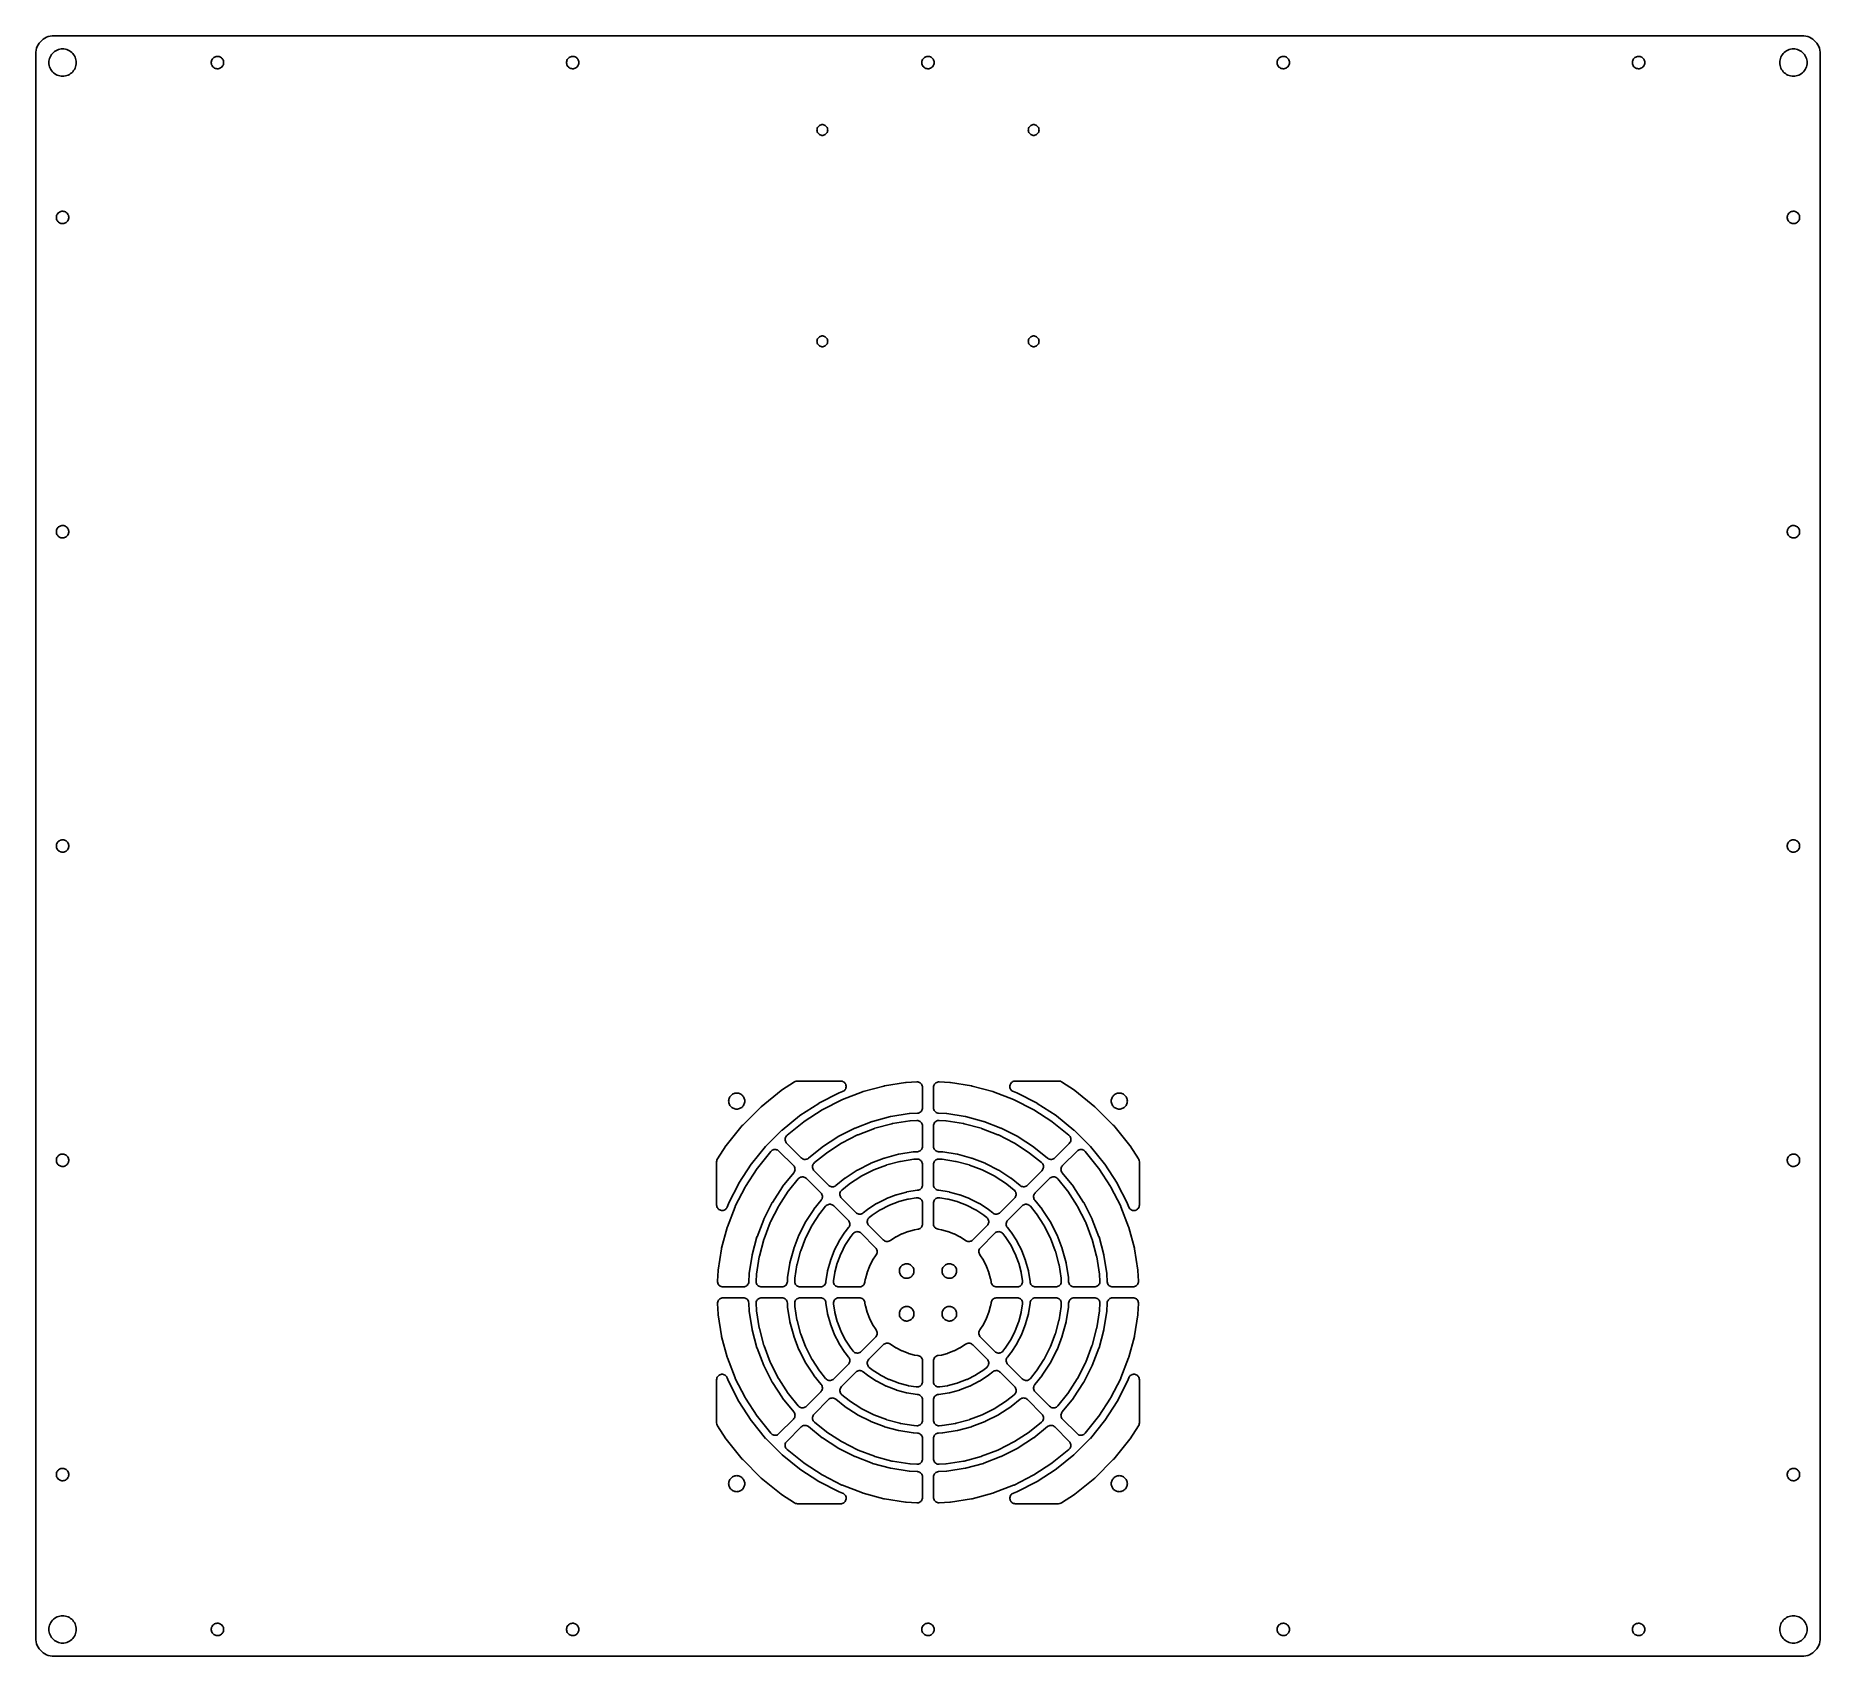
# Model space of a CAD drawing. Header units: metres. Extents: x -245 to 245, y -222 to 222.
import ezdxf

# ---------------------------------------------------------------- set-up
doc = ezdxf.new("R2010")
doc.units = ezdxf.units.M

msp = doc.modelspace()

# ---------------------------------------------------------------- linework, layer by layer
for p, q in [((-243.591, 220.721), (-243.92, 220.314)), ((-243.221, 221.091), (-243.591, 220.721)), ((-242.814, 221.42), (-243.221, 221.091)), ((-242.375, 221.705), (-242.814, 221.42)), ((-241.909, 221.943), (-242.375, 221.705)), ((-241.42, 222.13), (-241.909, 221.943)), ((-240.915, 222.266), (-241.42, 222.13)), ((-240.398, 222.348), (-240.915, 222.266)), ((-239.875, 222.375), (-240.398, 222.348)), ((239.875, 222.375), (-239.875, 222.375)), ((240.398, 222.348), (239.875, 222.375)), ((240.915, 222.266), (240.398, 222.348)), ((241.42, 222.13), (240.915, 222.266)), ((241.909, 221.943), (241.42, 222.13)), ((242.375, 221.705), (241.909, 221.943)), ((242.814, 221.42), (242.375, 221.705)), ((243.221, 221.091), (242.814, 221.42)), ((243.591, 220.721), (243.221, 221.091)), ((243.92, 220.314), (243.591, 220.721)), ((-244.848, 217.898), (-244.875, 217.375)), ((-244.875, 217.375), (-244.875, -217.375)), ((-244.766, 218.415), (-244.848, 217.898)), ((-244.63, 218.92), (-244.766, 218.415)), ((-244.443, 219.409), (-244.63, 218.92)), ((-244.205, 219.875), (-244.443, 219.409)), ((-243.92, 220.314), (-244.205, 219.875)), ((-241.229, 215.392), (-241.168, 215.78)), ((-241.168, 215.78), (-241.066, 216.159)), ((-241.066, 216.159), (-240.926, 216.525)), ((-240.926, 216.525), (-240.748, 216.875)), ((-240.748, 216.875), (-240.534, 217.204)), ((-240.534, 217.204), (-240.287, 217.509)), ((-240.287, 217.509), (-240.009, 217.787)), ((-240.009, 217.787), (-239.704, 218.034)), ((-239.704, 218.034), (-239.375, 218.248)), ((-239.375, 218.248), (-239.025, 218.426)), ((-239.025, 218.426), (-238.659, 218.566)), ((-238.659, 218.566), (-238.28, 218.668)), ((-238.28, 218.668), (-237.892, 218.729)), ((-237.892, 218.729), (-237.5, 218.75)), ((-237.5, 218.75), (-237.108, 218.729)), ((-237.108, 218.729), (-236.72, 218.668)), ((-236.72, 218.668), (-236.341, 218.566)), ((-236.341, 218.566), (-235.975, 218.426)), ((-235.975, 218.426), (-235.625, 218.248)), ((-235.625, 218.248), (-235.296, 218.034)), ((-235.296, 218.034), (-234.991, 217.787)), ((-234.991, 217.787), (-234.713, 217.509)), ((-234.713, 217.509), (-234.466, 217.204)), ((-234.466, 217.204), (-234.252, 216.875)), ((-234.252, 216.875), (-234.074, 216.525)), ((-234.074, 216.525), (-233.934, 216.159)), ((-233.934, 216.159), (-233.832, 215.78)), ((-233.832, 215.78), (-233.771, 215.392)), ((-196.659, 215.37), (-196.588, 215.607)), ((-196.588, 215.607), (-196.482, 215.832)), ((-196.482, 215.832), (-196.346, 216.039)), ((-196.346, 216.039), (-196.18, 216.224)), ((-196.18, 216.224), (-195.989, 216.383)), ((-195.989, 216.383), (-195.777, 216.512)), ((-195.777, 216.512), (-195.549, 216.609)), ((-195.549, 216.609), (-195.309, 216.672)), ((-195.309, 216.672), (-195.062, 216.699)), ((-195.062, 216.699), (-194.814, 216.69)), ((-194.814, 216.69), (-194.57, 216.645)), ((-194.57, 216.645), (-194.335, 216.565)), ((-194.335, 216.565), (-194.114, 216.451)), ((-194.114, 216.451), (-193.913, 216.307)), ((-193.913, 216.307), (-193.734, 216.134)), ((-193.734, 216.134), (-193.582, 215.938)), ((-193.582, 215.938), (-193.461, 215.722)), ((-193.461, 215.722), (-193.372, 215.49)), ((-193.372, 215.49), (-193.318, 215.248)), ((-99.1593, 215.37), (-99.0878, 215.607)), ((-99.0878, 215.607), (-98.9825, 215.832)), ((-98.9825, 215.832), (-98.8455, 216.039)), ((-98.8455, 216.039), (-98.6799, 216.224)), ((-98.6799, 216.224), (-98.4892, 216.383)), ((-98.4892, 216.383), (-98.2773, 216.512)), ((-98.2773, 216.512), (-98.0489, 216.609)), ((-98.0489, 216.609), (-97.8088, 216.672)), ((-97.8088, 216.672), (-97.5621, 216.699)), ((-97.5621, 216.699), (-97.3141, 216.69)), ((-97.3141, 216.69), (-97.07, 216.645)), ((-97.07, 216.645), (-96.8351, 216.565)), ((-96.8351, 216.565), (-96.6144, 216.451)), ((-96.6144, 216.451), (-96.4126, 216.307)), ((-96.4126, 216.307), (-96.2339, 216.134)), ((-96.2339, 216.134), (-96.0822, 215.938)), ((-96.0822, 215.938), (-95.9607, 215.722)), ((-95.9607, 215.722), (-95.8721, 215.49)), ((-95.8721, 215.49), (-95.8181, 215.248)), ((-1.65932, 215.37), (-1.58781, 215.607)), ((-1.58781, 215.607), (-1.48248, 215.832)), ((-1.48248, 215.832), (-1.34554, 216.039)), ((-1.34554, 216.039), (-1.17992, 216.224)), ((-1.17992, 216.224), (-0.98915, 216.383)), ((-0.98915, 216.383), (-0.7773, 216.512)), ((-0.7773, 216.512), (-0.54889, 216.609)), ((-0.54889, 216.609), (-0.30878, 216.672)), ((-0.30878, 216.672), (-0.06207, 216.699)), ((-0.06207, 216.699), (0.18593, 216.69)), ((0.18593, 216.69), (0.42998, 216.645)), ((0.42998, 216.645), (0.66487, 216.565)), ((0.66487, 216.565), (0.88559, 216.451)), ((0.88559, 216.451), (1.08743, 216.307)), ((1.08743, 216.307), (1.2661, 216.134)), ((1.2661, 216.134), (1.41779, 215.938)), ((1.41779, 215.938), (1.53926, 215.722)), ((1.53926, 215.722), (1.62791, 215.49)), ((1.62791, 215.49), (1.68187, 215.248)), ((95.8407, 215.37), (95.9122, 215.607)), ((95.9122, 215.607), (96.0175, 215.832)), ((96.0175, 215.832), (96.1544, 216.039)), ((96.1544, 216.039), (96.3201, 216.224)), ((96.3201, 216.224), (96.5108, 216.383)), ((96.5108, 216.383), (96.7227, 216.512)), ((96.7227, 216.512), (96.9511, 216.609)), ((96.9511, 216.609), (97.1912, 216.672)), ((97.1912, 216.672), (97.4379, 216.699)), ((97.4379, 216.699), (97.6859, 216.69)), ((97.6859, 216.69), (97.93, 216.645)), ((97.93, 216.645), (98.1649, 216.565)), ((98.1649, 216.565), (98.3856, 216.451)), ((98.3856, 216.451), (98.5874, 216.307)), ((98.5874, 216.307), (98.7661, 216.134)), ((98.7661, 216.134), (98.9178, 215.938)), ((98.9178, 215.938), (99.0393, 215.722)), ((99.0393, 215.722), (99.1279, 215.49)), ((99.1279, 215.49), (99.1819, 215.248)), ((193.341, 215.37), (193.412, 215.607)), ((193.412, 215.607), (193.518, 215.832)), ((193.518, 215.832), (193.654, 216.039)), ((193.654, 216.039), (193.82, 216.224)), ((193.82, 216.224), (194.011, 216.383)), ((194.011, 216.383), (194.223, 216.512)), ((194.223, 216.512), (194.451, 216.609)), ((194.451, 216.609), (194.691, 216.672)), ((194.691, 216.672), (194.938, 216.699)), ((194.938, 216.699), (195.186, 216.69)), ((195.186, 216.69), (195.43, 216.645)), ((195.43, 216.645), (195.665, 216.565)), ((195.665, 216.565), (195.886, 216.451)), ((195.886, 216.451), (196.087, 216.307)), ((196.087, 216.307), (196.266, 216.134)), ((196.266, 216.134), (196.418, 215.938)), ((196.418, 215.938), (196.539, 215.722)), ((196.539, 215.722), (196.628, 215.49)), ((196.628, 215.49), (196.682, 215.248)), ((233.771, 215.392), (233.832, 215.78)), ((233.832, 215.78), (233.934, 216.159)), ((233.934, 216.159), (234.074, 216.525)), ((234.074, 216.525), (234.252, 216.875)), ((234.252, 216.875), (234.466, 217.204)), ((234.466, 217.204), (234.713, 217.509)), ((234.713, 217.509), (234.991, 217.787)), ((234.991, 217.787), (235.296, 218.034)), ((235.296, 218.034), (235.625, 218.248)), ((235.625, 218.248), (235.975, 218.426)), ((235.975, 218.426), (236.341, 218.566)), ((236.341, 218.566), (236.72, 218.668)), ((236.72, 218.668), (237.108, 218.729)), ((237.108, 218.729), (237.5, 218.75)), ((237.5, 218.75), (237.892, 218.729)), ((237.892, 218.729), (238.28, 218.668)), ((238.28, 218.668), (238.659, 218.566)), ((238.659, 218.566), (239.025, 218.426)), ((239.025, 218.426), (239.375, 218.248)), ((239.375, 218.248), (239.704, 218.034)), ((239.704, 218.034), (240.009, 217.787)), ((240.009, 217.787), (240.287, 217.509)), ((240.287, 217.509), (240.534, 217.204)), ((240.534, 217.204), (240.748, 216.875)), ((240.748, 216.875), (240.926, 216.525)), ((240.926, 216.525), (241.066, 216.159)), ((241.066, 216.159), (241.168, 215.78)), ((241.168, 215.78), (241.229, 215.392)), ((244.205, 219.875), (243.92, 220.314)), ((244.443, 219.409), (244.205, 219.875)), ((244.63, 218.92), (244.443, 219.409)), ((244.766, 218.415), (244.63, 218.92)), ((244.848, 217.898), (244.766, 218.415)), ((244.875, 217.375), (244.848, 217.898)), ((244.875, -217.375), (244.875, 217.375)), ((-241.25, 215), (-241.229, 215.392)), ((-241.229, 214.608), (-241.25, 215)), ((-241.168, 214.22), (-241.229, 214.608)), ((-241.066, 213.841), (-241.168, 214.22)), ((-240.926, 213.475), (-241.066, 213.841)), ((-240.748, 213.125), (-240.926, 213.475)), ((-240.534, 212.796), (-240.748, 213.125)), ((-240.287, 212.491), (-240.534, 212.796)), ((-240.009, 212.213), (-240.287, 212.491)), ((-239.704, 211.966), (-240.009, 212.213)), ((-239.375, 211.752), (-239.704, 211.966)), ((-239.025, 211.574), (-239.375, 211.752)), ((-238.659, 211.434), (-239.025, 211.574)), ((-238.28, 211.332), (-238.659, 211.434)), ((-237.892, 211.271), (-238.28, 211.332)), ((-237.5, 211.25), (-237.892, 211.271)), ((-237.108, 211.271), (-237.5, 211.25)), ((-236.72, 211.332), (-237.108, 211.271)), ((-236.341, 211.434), (-236.72, 211.332)), ((-235.975, 211.574), (-236.341, 211.434)), ((-235.625, 211.752), (-235.975, 211.574)), ((-235.296, 211.966), (-235.625, 211.752)), ((-234.991, 212.213), (-235.296, 211.966)), ((-234.713, 212.491), (-234.991, 212.213)), ((-234.466, 212.796), (-234.713, 212.491)), ((-234.252, 213.125), (-234.466, 212.796)), ((-234.074, 213.475), (-234.252, 213.125)), ((-233.934, 213.841), (-234.074, 213.475)), ((-233.832, 214.22), (-233.934, 213.841)), ((-233.771, 214.608), (-233.832, 214.22)), ((-233.771, 215.392), (-233.75, 215)), ((-233.75, 215), (-233.771, 214.608)), ((-196.695, 215.124), (-196.659, 215.37)), ((-196.695, 214.876), (-196.695, 215.124)), ((-196.659, 214.63), (-196.695, 214.876)), ((-196.588, 214.393), (-196.659, 214.63)), ((-196.482, 214.168), (-196.588, 214.393)), ((-196.346, 213.961), (-196.482, 214.168)), ((-196.18, 213.776), (-196.346, 213.961)), ((-195.989, 213.617), (-196.18, 213.776)), ((-195.777, 213.488), (-195.989, 213.617)), ((-195.549, 213.391), (-195.777, 213.488)), ((-195.309, 213.328), (-195.549, 213.391)), ((-195.062, 213.301), (-195.309, 213.328)), ((-194.814, 213.31), (-195.062, 213.301)), ((-194.57, 213.355), (-194.814, 213.31)), ((-194.335, 213.435), (-194.57, 213.355)), ((-194.114, 213.549), (-194.335, 213.435)), ((-193.913, 213.693), (-194.114, 213.549)), ((-193.734, 213.866), (-193.913, 213.693)), ((-193.582, 214.062), (-193.734, 213.866)), ((-193.461, 214.278), (-193.582, 214.062)), ((-193.372, 214.51), (-193.461, 214.278)), ((-193.318, 214.752), (-193.372, 214.51)), ((-193.318, 215.248), (-193.3, 215)), ((-193.3, 215), (-193.318, 214.752)), ((-99.1955, 215.124), (-99.1593, 215.37)), ((-99.1955, 214.876), (-99.1955, 215.124)), ((-99.1593, 214.63), (-99.1955, 214.876)), ((-99.0878, 214.393), (-99.1593, 214.63)), ((-98.9825, 214.168), (-99.0878, 214.393)), ((-98.8455, 213.961), (-98.9825, 214.168)), ((-98.6799, 213.776), (-98.8455, 213.961)), ((-98.4892, 213.617), (-98.6799, 213.776)), ((-98.2773, 213.488), (-98.4892, 213.617)), ((-98.0489, 213.391), (-98.2773, 213.488)), ((-97.8088, 213.328), (-98.0489, 213.391)), ((-97.5621, 213.301), (-97.8088, 213.328)), ((-97.3141, 213.31), (-97.5621, 213.301)), ((-97.07, 213.355), (-97.3141, 213.31)), ((-96.8351, 213.435), (-97.07, 213.355)), ((-96.6144, 213.549), (-96.8351, 213.435)), ((-96.4126, 213.693), (-96.6144, 213.549)), ((-96.2339, 213.866), (-96.4126, 213.693)), ((-96.0822, 214.062), (-96.2339, 213.866)), ((-95.9607, 214.278), (-96.0822, 214.062)), ((-95.8721, 214.51), (-95.9607, 214.278)), ((-95.8181, 214.752), (-95.8721, 214.51)), ((-95.8181, 215.248), (-95.8, 215)), ((-95.8, 215), (-95.8181, 214.752)), ((-1.69545, 215.124), (-1.65932, 215.37)), ((-1.69545, 214.876), (-1.69545, 215.124)), ((-1.65932, 214.63), (-1.69545, 214.876)), ((-1.58781, 214.393), (-1.65932, 214.63)), ((-1.48248, 214.168), (-1.58781, 214.393)), ((-1.34554, 213.961), (-1.48248, 214.168)), ((-1.17992, 213.776), (-1.34554, 213.961)), ((-0.98915, 213.617), (-1.17992, 213.776)), ((-0.7773, 213.488), (-0.98915, 213.617)), ((-0.54889, 213.391), (-0.7773, 213.488)), ((-0.30878, 213.328), (-0.54889, 213.391)), ((-0.06207, 213.301), (-0.30878, 213.328)), ((0.18593, 213.31), (-0.06207, 213.301)), ((0.42998, 213.355), (0.18593, 213.31)), ((0.66487, 213.435), (0.42998, 213.355)), ((0.88559, 213.549), (0.66487, 213.435)), ((1.08743, 213.693), (0.88559, 213.549)), ((1.2661, 213.866), (1.08743, 213.693)), ((1.41779, 214.062), (1.2661, 213.866)), ((1.53926, 214.278), (1.41779, 214.062)), ((1.62791, 214.51), (1.53926, 214.278)), ((1.68187, 214.752), (1.62791, 214.51)), ((1.68187, 215.248), (1.7, 215)), ((1.7, 215), (1.68187, 214.752)), ((95.8045, 215.124), (95.8407, 215.37)), ((95.8045, 214.876), (95.8045, 215.124)), ((95.8407, 214.63), (95.8045, 214.876)), ((95.9122, 214.393), (95.8407, 214.63)), ((96.0175, 214.168), (95.9122, 214.393)), ((96.1544, 213.961), (96.0175, 214.168)), ((96.3201, 213.776), (96.1544, 213.961)), ((96.5108, 213.617), (96.3201, 213.776)), ((96.7227, 213.488), (96.5108, 213.617)), ((96.9511, 213.391), (96.7227, 213.488)), ((97.1912, 213.328), (96.9511, 213.391)), ((97.4379, 213.301), (97.1912, 213.328)), ((97.6859, 213.31), (97.4379, 213.301)), ((97.93, 213.355), (97.6859, 213.31)), ((98.1649, 213.435), (97.93, 213.355)), ((98.3856, 213.549), (98.1649, 213.435)), ((98.5874, 213.693), (98.3856, 213.549)), ((98.7661, 213.866), (98.5874, 213.693)), ((98.9178, 214.062), (98.7661, 213.866)), ((99.0393, 214.278), (98.9178, 214.062)), ((99.1279, 214.51), (99.0393, 214.278)), ((99.1819, 214.752), (99.1279, 214.51)), ((99.1819, 215.248), (99.2, 215)), ((99.2, 215), (99.1819, 214.752)), ((193.305, 215.124), (193.341, 215.37)), ((193.305, 214.876), (193.305, 215.124)), ((193.341, 214.63), (193.305, 214.876)), ((193.412, 214.393), (193.341, 214.63)), ((193.518, 214.168), (193.412, 214.393)), ((193.654, 213.961), (193.518, 214.168)), ((193.82, 213.776), (193.654, 213.961)), ((194.011, 213.617), (193.82, 213.776)), ((194.223, 213.488), (194.011, 213.617)), ((194.451, 213.391), (194.223, 213.488)), ((194.691, 213.328), (194.451, 213.391)), ((194.938, 213.301), (194.691, 213.328)), ((195.186, 213.31), (194.938, 213.301)), ((195.43, 213.355), (195.186, 213.31)), ((195.665, 213.435), (195.43, 213.355)), ((195.886, 213.549), (195.665, 213.435)), ((196.087, 213.693), (195.886, 213.549)), ((196.266, 213.866), (196.087, 213.693)), ((196.418, 214.062), (196.266, 213.866)), ((196.539, 214.278), (196.418, 214.062)), ((196.628, 214.51), (196.539, 214.278)), ((196.682, 214.752), (196.628, 214.51)), ((196.682, 215.248), (196.7, 215)), ((196.7, 215), (196.682, 214.752)), ((233.75, 215), (233.771, 215.392)), ((233.771, 214.608), (233.75, 215)), ((233.832, 214.22), (233.771, 214.608)), ((233.934, 213.841), (233.832, 214.22)), ((234.074, 213.475), (233.934, 213.841)), ((234.252, 213.125), (234.074, 213.475)), ((234.466, 212.796), (234.252, 213.125)), ((234.713, 212.491), (234.466, 212.796)), ((234.991, 212.213), (234.713, 212.491)), ((235.296, 211.966), (234.991, 212.213)), ((235.625, 211.752), (235.296, 211.966)), ((235.975, 211.574), (235.625, 211.752)), ((236.341, 211.434), (235.975, 211.574)), ((236.72, 211.332), (236.341, 211.434)), ((237.108, 211.271), (236.72, 211.332)), ((237.5, 211.25), (237.108, 211.271)), ((237.892, 211.271), (237.5, 211.25)), ((238.28, 211.332), (237.892, 211.271)), ((238.659, 211.434), (238.28, 211.332)), ((239.025, 211.574), (238.659, 211.434)), ((239.375, 211.752), (239.025, 211.574)), ((239.704, 211.966), (239.375, 211.752)), ((240.009, 212.213), (239.704, 211.966)), ((240.287, 212.491), (240.009, 212.213)), ((240.534, 212.796), (240.287, 212.491)), ((240.748, 213.125), (240.534, 212.796)), ((240.926, 213.475), (240.748, 213.125)), ((241.066, 213.841), (240.926, 213.475)), ((241.168, 214.22), (241.066, 213.841)), ((241.229, 214.608), (241.168, 214.22)), ((241.229, 215.392), (241.25, 215)), ((241.25, 215), (241.229, 214.608)), ((-30.475, 196.5), (-30.4549, 196.743)), ((-30.4549, 196.257), (-30.475, 196.5)), ((-30.4549, 196.743), (-30.3951, 196.979)), ((-30.3951, 196.021), (-30.4549, 196.257)), ((-30.3951, 196.979), (-30.2972, 197.202)), ((-30.2972, 195.798), (-30.3951, 196.021)), ((-30.2972, 197.202), (-30.164, 197.406)), ((-30.164, 197.406), (-29.999, 197.585)), ((-29.999, 197.585), (-29.8067, 197.735)), ((-29.8067, 197.735), (-29.5925, 197.851)), ((-29.5925, 197.851), (-29.3621, 197.93)), ((-29.3621, 197.93), (-29.1218, 197.97)), ((-29.1218, 197.97), (-28.8782, 197.97)), ((-28.8782, 197.97), (-28.6379, 197.93)), ((-28.6379, 197.93), (-28.4075, 197.851)), ((-28.4075, 197.851), (-28.1932, 197.735)), ((-28.1932, 197.735), (-28.001, 197.585)), ((-28.001, 197.585), (-27.836, 197.406)), ((-27.836, 197.406), (-27.7028, 197.202)), ((-27.7028, 197.202), (-27.6049, 196.979)), ((-27.6049, 196.021), (-27.7028, 195.798)), ((-27.6049, 196.979), (-27.5451, 196.743)), ((-27.5451, 196.257), (-27.6049, 196.021)), ((-27.5451, 196.743), (-27.525, 196.5)), ((-27.525, 196.5), (-27.5451, 196.257)), ((27.525, 196.5), (27.5451, 196.743)), ((27.5451, 196.257), (27.525, 196.5)), ((27.5451, 196.743), (27.6049, 196.979)), ((27.6049, 196.021), (27.5451, 196.257)), ((27.6049, 196.979), (27.7028, 197.202)), ((27.7028, 195.798), (27.6049, 196.021)), ((27.7028, 197.202), (27.836, 197.406)), ((27.836, 197.406), (28.001, 197.585)), ((28.001, 197.585), (28.1932, 197.735)), ((28.1932, 197.735), (28.4075, 197.851)), ((28.4075, 197.851), (28.6379, 197.93)), ((28.6379, 197.93), (28.8782, 197.97)), ((28.8782, 197.97), (29.1218, 197.97)), ((29.1218, 197.97), (29.3621, 197.93)), ((29.3621, 197.93), (29.5925, 197.851)), ((29.5925, 197.851), (29.8067, 197.735)), ((29.8067, 197.735), (29.999, 197.585)), ((29.999, 197.585), (30.164, 197.406)), ((30.164, 197.406), (30.2972, 197.202)), ((30.2972, 197.202), (30.3951, 196.979)), ((30.3951, 196.021), (30.2972, 195.798)), ((30.3951, 196.979), (30.4549, 196.743)), ((30.4549, 196.257), (30.3951, 196.021)), ((30.4549, 196.743), (30.475, 196.5)), ((30.475, 196.5), (30.4549, 196.257)), ((-30.164, 195.594), (-30.2972, 195.798)), ((-29.999, 195.415), (-30.164, 195.594)), ((-29.8067, 195.265), (-29.999, 195.415)), ((-29.5925, 195.149), (-29.8067, 195.265)), ((-29.3621, 195.07), (-29.5925, 195.149)), ((-29.1218, 195.03), (-29.3621, 195.07)), ((-28.8782, 195.03), (-29.1218, 195.03)), ((-28.6379, 195.07), (-28.8782, 195.03)), ((-28.4075, 195.149), (-28.6379, 195.07)), ((-28.1932, 195.265), (-28.4075, 195.149)), ((-28.001, 195.415), (-28.1932, 195.265)), ((-27.836, 195.594), (-28.001, 195.415)), ((-27.7028, 195.798), (-27.836, 195.594)), ((27.836, 195.594), (27.7028, 195.798)), ((28.001, 195.415), (27.836, 195.594)), ((28.1932, 195.265), (28.001, 195.415)), ((28.4075, 195.149), (28.1932, 195.265)), ((28.6379, 195.07), (28.4075, 195.149)), ((28.8782, 195.03), (28.6379, 195.07)), ((29.1218, 195.03), (28.8782, 195.03)), ((29.3621, 195.07), (29.1218, 195.03)), ((29.5925, 195.149), (29.3621, 195.07)), ((29.8067, 195.265), (29.5925, 195.149)), ((29.999, 195.415), (29.8067, 195.265)), ((30.164, 195.594), (29.999, 195.415)), ((30.2972, 195.798), (30.164, 195.594)), ((-239.2, 172.5), (-239.182, 172.748)), ((-239.182, 172.252), (-239.2, 172.5)), ((-239.182, 172.748), (-239.128, 172.99)), ((-239.128, 172.01), (-239.182, 172.252)), ((-239.128, 172.99), (-239.039, 173.222)), ((-239.039, 171.778), (-239.128, 172.01)), ((-239.039, 173.222), (-238.918, 173.438)), ((-238.918, 171.562), (-239.039, 171.778)), ((-238.918, 173.438), (-238.766, 173.634)), ((-238.766, 171.366), (-238.918, 171.562)), ((-238.766, 173.634), (-238.587, 173.807)), ((-238.587, 173.807), (-238.386, 173.951)), ((-238.386, 173.951), (-238.165, 174.065)), ((-238.165, 174.065), (-237.93, 174.145)), ((-237.93, 174.145), (-237.686, 174.19)), ((-237.686, 174.19), (-237.438, 174.199)), ((-237.438, 174.199), (-237.191, 174.172)), ((-237.191, 174.172), (-236.951, 174.109)), ((-236.951, 174.109), (-236.723, 174.012)), ((-236.723, 174.012), (-236.511, 173.883)), ((-236.511, 173.883), (-236.32, 173.724)), ((-236.32, 173.724), (-236.154, 173.539)), ((-236.154, 171.461), (-236.32, 171.276)), ((-236.154, 173.539), (-236.018, 173.332)), ((-236.018, 171.668), (-236.154, 171.461)), ((-236.018, 173.332), (-235.912, 173.107)), ((-235.912, 171.893), (-236.018, 171.668)), ((-235.912, 173.107), (-235.841, 172.87)), ((-235.841, 172.13), (-235.912, 171.893)), ((-235.841, 172.87), (-235.805, 172.624)), ((-235.805, 172.376), (-235.841, 172.13)), ((-235.805, 172.624), (-235.805, 172.376)), ((235.805, 172.624), (235.841, 172.87)), ((235.805, 172.376), (235.805, 172.624)), ((235.841, 172.13), (235.805, 172.376)), ((235.841, 172.87), (235.912, 173.107)), ((235.912, 171.893), (235.841, 172.13)), ((235.912, 173.107), (236.018, 173.332)), ((236.018, 171.668), (235.912, 171.893)), ((236.018, 173.332), (236.154, 173.539)), ((236.154, 171.461), (236.018, 171.668)), ((236.154, 173.539), (236.32, 173.724)), ((236.32, 171.276), (236.154, 171.461)), ((236.32, 173.724), (236.511, 173.883)), ((236.511, 173.883), (236.723, 174.012)), ((236.723, 174.012), (236.951, 174.109)), ((236.951, 174.109), (237.191, 174.172)), ((237.191, 174.172), (237.438, 174.199)), ((237.438, 174.199), (237.686, 174.19)), ((237.686, 174.19), (237.93, 174.145)), ((237.93, 174.145), (238.165, 174.065)), ((238.165, 174.065), (238.386, 173.951)), ((238.386, 173.951), (238.587, 173.807)), ((238.587, 173.807), (238.766, 173.634)), ((238.766, 173.634), (238.918, 173.438)), ((238.918, 171.562), (238.766, 171.366)), ((238.918, 173.438), (239.039, 173.222)), ((239.039, 171.778), (238.918, 171.562)), ((239.039, 173.222), (239.128, 172.99)), ((239.128, 172.01), (239.039, 171.778)), ((239.128, 172.99), (239.182, 172.748)), ((239.182, 172.252), (239.128, 172.01)), ((239.182, 172.748), (239.2, 172.5)), ((239.2, 172.5), (239.182, 172.252)), ((-238.587, 171.193), (-238.766, 171.366)), ((-238.386, 171.049), (-238.587, 171.193)), ((-238.165, 170.935), (-238.386, 171.049)), ((-237.93, 170.855), (-238.165, 170.935)), ((-237.686, 170.81), (-237.93, 170.855)), ((-237.438, 170.801), (-237.686, 170.81)), ((-237.191, 170.828), (-237.438, 170.801)), ((-236.951, 170.891), (-237.191, 170.828)), ((-236.723, 170.988), (-236.951, 170.891)), ((-236.511, 171.117), (-236.723, 170.988)), ((-236.32, 171.276), (-236.511, 171.117)), ((236.511, 171.117), (236.32, 171.276)), ((236.723, 170.988), (236.511, 171.117)), ((236.951, 170.891), (236.723, 170.988)), ((237.191, 170.828), (236.951, 170.891)), ((237.438, 170.801), (237.191, 170.828)), ((237.686, 170.81), (237.438, 170.801)), ((237.93, 170.855), (237.686, 170.81)), ((238.165, 170.935), (237.93, 170.855)), ((238.386, 171.049), (238.165, 170.935)), ((238.587, 171.193), (238.386, 171.049)), ((238.766, 171.366), (238.587, 171.193)), ((-30.475, 138.5), (-30.4549, 138.743)), ((-30.4549, 138.257), (-30.475, 138.5)), ((-30.4549, 138.743), (-30.3951, 138.979)), ((-30.3951, 138.021), (-30.4549, 138.257)), ((-30.3951, 138.979), (-30.2972, 139.202)), ((-30.2972, 137.798), (-30.3951, 138.021)), ((-30.2972, 139.202), (-30.164, 139.406)), ((-30.164, 137.594), (-30.2972, 137.798)), ((-30.164, 139.406), (-29.999, 139.585)), ((-29.999, 137.415), (-30.164, 137.594)), ((-29.999, 139.585), (-29.8067, 139.735)), ((-29.8067, 137.265), (-29.999, 137.415)), ((-29.8067, 139.735), (-29.5925, 139.851)), ((-29.5925, 137.149), (-29.8067, 137.265)), ((-29.5925, 139.851), (-29.3621, 139.93)), ((-29.3621, 137.07), (-29.5925, 137.149)), ((-29.3621, 139.93), (-29.1218, 139.97)), ((-29.1218, 139.97), (-28.8782, 139.97)), ((-28.8782, 139.97), (-28.6379, 139.93)), ((-28.6379, 139.93), (-28.4075, 139.851)), ((-28.4075, 137.149), (-28.6379, 137.07)), ((-28.4075, 139.851), (-28.1932, 139.735)), ((-28.1932, 137.265), (-28.4075, 137.149)), ((-28.1932, 139.735), (-28.001, 139.585)), ((-28.001, 137.415), (-28.1932, 137.265)), ((-28.001, 139.585), (-27.836, 139.406)), ((-27.836, 137.594), (-28.001, 137.415)), ((-27.836, 139.406), (-27.7028, 139.202)), ((-27.7028, 137.798), (-27.836, 137.594)), ((-27.7028, 139.202), (-27.6049, 138.979)), ((-27.6049, 138.021), (-27.7028, 137.798)), ((-27.6049, 138.979), (-27.5451, 138.743)), ((-27.5451, 138.257), (-27.6049, 138.021)), ((-27.5451, 138.743), (-27.525, 138.5)), ((-27.525, 138.5), (-27.5451, 138.257)), ((27.525, 138.5), (27.5451, 138.743)), ((27.5451, 138.257), (27.525, 138.5)), ((27.5451, 138.743), (27.6049, 138.979)), ((27.6049, 138.021), (27.5451, 138.257)), ((27.6049, 138.979), (27.7028, 139.202)), ((27.7028, 137.798), (27.6049, 138.021)), ((27.7028, 139.202), (27.836, 139.406)), ((27.836, 137.594), (27.7028, 137.798)), ((27.836, 139.406), (28.001, 139.585)), ((28.001, 137.415), (27.836, 137.594)), ((28.001, 139.585), (28.1932, 139.735)), ((28.1932, 137.265), (28.001, 137.415)), ((28.1932, 139.735), (28.4075, 139.851)), ((28.4075, 137.149), (28.1932, 137.265)), ((28.4075, 139.851), (28.6379, 139.93)), ((28.6379, 137.07), (28.4075, 137.149)), ((28.6379, 139.93), (28.8782, 139.97)), ((28.8782, 139.97), (29.1218, 139.97)), ((29.1218, 139.97), (29.3621, 139.93)), ((29.3621, 139.93), (29.5925, 139.851)), ((29.5925, 137.149), (29.3621, 137.07)), ((29.5925, 139.851), (29.8067, 139.735)), ((29.8067, 137.265), (29.5925, 137.149)), ((29.8067, 139.735), (29.999, 139.585)), ((29.999, 137.415), (29.8067, 137.265)), ((29.999, 139.585), (30.164, 139.406)), ((30.164, 137.594), (29.999, 137.415)), ((30.164, 139.406), (30.2972, 139.202)), ((30.2972, 137.798), (30.164, 137.594)), ((30.2972, 139.202), (30.3951, 138.979)), ((30.3951, 138.021), (30.2972, 137.798)), ((30.3951, 138.979), (30.4549, 138.743)), ((30.4549, 138.257), (30.3951, 138.021)), ((30.4549, 138.743), (30.475, 138.5)), ((30.475, 138.5), (30.4549, 138.257)), ((-29.1218, 137.03), (-29.3621, 137.07)), ((-28.8782, 137.03), (-29.1218, 137.03)), ((-28.6379, 137.07), (-28.8782, 137.03)), ((28.8782, 137.03), (28.6379, 137.07)), ((29.1218, 137.03), (28.8782, 137.03)), ((29.3621, 137.07), (29.1218, 137.03)), ((-239.2, 86.25), (-239.182, 86.4975)), ((-239.182, 86.0025), (-239.2, 86.25)), ((-239.182, 86.4975), (-239.128, 86.7398)), ((-239.128, 85.7602), (-239.182, 86.0025)), ((-239.128, 86.7398), (-239.039, 86.9716)), ((-239.039, 85.5284), (-239.128, 85.7602)), ((-239.039, 86.9716), (-238.918, 87.188)), ((-238.918, 85.312), (-239.039, 85.5284)), ((-238.918, 87.188), (-238.766, 87.3844)), ((-238.766, 85.1156), (-238.918, 85.312)), ((-238.766, 87.3844), (-238.587, 87.5567)), ((-238.587, 84.9433), (-238.766, 85.1156)), ((-238.587, 87.5567), (-238.386, 87.7011)), ((-238.386, 84.7989), (-238.587, 84.9433)), ((-238.386, 87.7011), (-238.165, 87.8146)), ((-238.165, 84.6854), (-238.386, 84.7989)), ((-238.165, 87.8146), (-237.93, 87.8947)), ((-237.93, 84.6053), (-238.165, 84.6854)), ((-237.93, 87.8947), (-237.686, 87.9398)), ((-237.686, 84.5602), (-237.93, 84.6053)), ((-237.686, 87.9398), (-237.438, 87.9489)), ((-237.438, 84.5511), (-237.686, 84.5602)), ((-237.438, 87.9489), (-237.191, 87.9217)), ((-237.191, 84.5783), (-237.438, 84.5511)), ((-237.191, 87.9217), (-236.951, 87.8589)), ((-236.951, 84.6411), (-237.191, 84.5783)), ((-236.951, 87.8589), (-236.723, 87.7619)), ((-236.723, 84.7381), (-236.951, 84.6411)), ((-236.723, 87.7619), (-236.511, 87.6326)), ((-236.511, 84.8674), (-236.723, 84.7381)), ((-236.511, 87.6326), (-236.32, 87.4738)), ((-236.32, 85.0262), (-236.511, 84.8674)), ((-236.32, 87.4738), (-236.154, 87.289)), ((-236.154, 85.211), (-236.32, 85.0262)), ((-236.154, 87.289), (-236.018, 87.082)), ((-236.018, 85.418), (-236.154, 85.211)), ((-236.018, 87.082), (-235.912, 86.8573)), ((-235.912, 85.6427), (-236.018, 85.418)), ((-235.912, 86.8573), (-235.841, 86.6196)), ((-235.841, 85.8804), (-235.912, 85.6427)), ((-235.841, 86.6196), (-235.805, 86.3741)), ((-235.805, 86.1259), (-235.841, 85.8804)), ((-235.805, 86.3741), (-235.805, 86.1259)), ((235.805, 86.3741), (235.841, 86.6196)), ((235.805, 86.1259), (235.805, 86.3741)), ((235.841, 85.8804), (235.805, 86.1259)), ((235.841, 86.6196), (235.912, 86.8573)), ((235.912, 85.6427), (235.841, 85.8804)), ((235.912, 86.8573), (236.018, 87.082)), ((236.018, 85.418), (235.912, 85.6427)), ((236.018, 87.082), (236.154, 87.289)), ((236.154, 85.211), (236.018, 85.418)), ((236.154, 87.289), (236.32, 87.4738)), ((236.32, 85.0262), (236.154, 85.211)), ((236.32, 87.4738), (236.511, 87.6326)), ((236.511, 84.8674), (236.32, 85.0262)), ((236.511, 87.6326), (236.723, 87.7619)), ((236.723, 84.7381), (236.511, 84.8674)), ((236.723, 87.7619), (236.951, 87.8589)), ((236.951, 84.6411), (236.723, 84.7381)), ((236.951, 87.8589), (237.191, 87.9217)), ((237.191, 84.5783), (236.951, 84.6411)), ((237.191, 87.9217), (237.438, 87.9489)), ((237.438, 84.5511), (237.191, 84.5783)), ((237.438, 87.9489), (237.686, 87.9398)), ((237.686, 84.5602), (237.438, 84.5511)), ((237.686, 87.9398), (237.93, 87.8947)), ((237.93, 84.6053), (237.686, 84.5602)), ((237.93, 87.8947), (238.165, 87.8146)), ((238.165, 84.6854), (237.93, 84.6053)), ((238.165, 87.8146), (238.386, 87.7011)), ((238.386, 84.7989), (238.165, 84.6854)), ((238.386, 87.7011), (238.587, 87.5567)), ((238.587, 84.9433), (238.386, 84.7989)), ((238.587, 87.5567), (238.766, 87.3844)), ((238.766, 85.1156), (238.587, 84.9433)), ((238.766, 87.3844), (238.918, 87.188)), ((238.918, 85.312), (238.766, 85.1156)), ((238.918, 87.188), (239.039, 86.9716)), ((239.039, 85.5284), (238.918, 85.312)), ((239.039, 86.9716), (239.128, 86.7398)), ((239.128, 85.7602), (239.039, 85.5284)), ((239.128, 86.7398), (239.182, 86.4975)), ((239.182, 86.0025), (239.128, 85.7602)), ((239.182, 86.4975), (239.2, 86.25)), ((239.2, 86.25), (239.182, 86.0025)), ((-239.2, 0), (-239.182, 0.24751)), ((-239.182, -0.24751), (-239.2, 0)), ((-239.182, 0.24751), (-239.128, 0.48976)), ((-239.128, 0.48976), (-239.039, 0.72157)), ((-239.039, 0.72157), (-238.918, 0.938)), ((-238.918, 0.938), (-238.766, 1.13443)), ((-238.766, 1.13443), (-238.587, 1.30669)), ((-238.587, 1.30669), (-238.386, 1.4511)), ((-238.386, 1.4511), (-238.165, 1.56458)), ((-238.165, 1.56458), (-237.93, 1.64471)), ((-237.93, 1.64471), (-237.686, 1.68979)), ((-237.686, 1.68979), (-237.438, 1.69885)), ((-237.438, 1.69885), (-237.191, 1.67171)), ((-237.191, 1.67171), (-236.951, 1.60893)), ((-236.951, 1.60893), (-236.723, 1.51187)), ((-236.723, 1.51187), (-236.511, 1.38258)), ((-236.511, 1.38258), (-236.32, 1.22383)), ((-236.32, 1.22383), (-236.154, 1.03899)), ((-236.154, 1.03899), (-236.018, 0.832)), ((-236.018, 0.832), (-235.912, 0.60728)), ((-235.912, 0.60728), (-235.841, 0.36963)), ((-235.841, 0.36963), (-235.805, 0.12408)), ((-235.805, 0.12408), (-235.805, -0.12408)), ((235.805, 0.12408), (235.841, 0.36963)), ((235.805, -0.12408), (235.805, 0.12408)), ((235.841, 0.36963), (235.912, 0.60728)), ((235.912, 0.60728), (236.018, 0.832)), ((236.018, 0.832), (236.154, 1.03899)), ((236.154, 1.03899), (236.32, 1.22383)), ((236.32, 1.22383), (236.511, 1.38258)), ((236.511, 1.38258), (236.723, 1.51187)), ((236.723, 1.51187), (236.951, 1.60893)), ((236.951, 1.60893), (237.191, 1.67171)), ((237.191, 1.67171), (237.438, 1.69885)), ((237.438, 1.69885), (237.686, 1.68979)), ((237.686, 1.68979), (237.93, 1.64471)), ((237.93, 1.64471), (238.165, 1.56458)), ((238.165, 1.56458), (238.386, 1.4511)), ((238.386, 1.4511), (238.587, 1.30669)), ((238.587, 1.30669), (238.766, 1.13443)), ((238.766, 1.13443), (238.918, 0.938)), ((238.918, 0.938), (239.039, 0.72157)), ((239.039, 0.72157), (239.128, 0.48976)), ((239.128, 0.48976), (239.182, 0.24751)), ((239.182, 0.24751), (239.2, 0)), ((239.2, 0), (239.182, -0.24751)), ((-239.128, -0.48976), (-239.182, -0.24751)), ((-239.039, -0.72157), (-239.128, -0.48976)), ((-238.918, -0.938), (-239.039, -0.72157)), ((-238.766, -1.13443), (-238.918, -0.938)), ((-238.587, -1.30669), (-238.766, -1.13443)), ((-238.386, -1.4511), (-238.587, -1.30669)), ((-238.165, -1.56458), (-238.386, -1.4511)), ((-237.93, -1.64471), (-238.165, -1.56458)), ((-237.686, -1.68979), (-237.93, -1.64471)), ((-237.438, -1.69885), (-237.686, -1.68979)), ((-237.191, -1.67171), (-237.438, -1.69885)), ((-236.951, -1.60893), (-237.191, -1.67171)), ((-236.723, -1.51187), (-236.951, -1.60893)), ((-236.511, -1.38258), (-236.723, -1.51187)), ((-236.32, -1.22383), (-236.511, -1.38258)), ((-236.154, -1.03899), (-236.32, -1.22383)), ((-236.018, -0.832), (-236.154, -1.03899)), ((-235.912, -0.60728), (-236.018, -0.832)), ((-235.841, -0.36963), (-235.912, -0.60728)), ((-235.805, -0.12408), (-235.841, -0.36963)), ((235.841, -0.36963), (235.805, -0.12408)), ((235.912, -0.60728), (235.841, -0.36963)), ((236.018, -0.832), (235.912, -0.60728)), ((236.154, -1.03899), (236.018, -0.832)), ((236.32, -1.22383), (236.154, -1.03899)), ((236.511, -1.38258), (236.32, -1.22383)), ((236.723, -1.51187), (236.511, -1.38258)), ((236.951, -1.60893), (236.723, -1.51187)), ((237.191, -1.67171), (236.951, -1.60893)), ((237.438, -1.69885), (237.191, -1.67171)), ((237.686, -1.68979), (237.438, -1.69885)), ((237.93, -1.64471), (237.686, -1.68979)), ((238.165, -1.56458), (237.93, -1.64471)), ((238.386, -1.4511), (238.165, -1.56458)), ((238.587, -1.30669), (238.386, -1.4511)), ((238.766, -1.13443), (238.587, -1.30669)), ((238.918, -0.938), (238.766, -1.13443)), ((239.039, -0.72157), (238.918, -0.938)), ((239.128, -0.48976), (239.039, -0.72157)), ((239.182, -0.24751), (239.128, -0.48976)), ((-54.2227, -68.6262), (-54.0581, -68.4419)), ((-54.0581, -68.4419), (-53.8738, -68.2773)), ((-53.8738, -68.2773), (-53.6723, -68.1343)), ((-53.6723, -68.1343), (-53.456, -68.0148)), ((-53.456, -68.0148), (-53.2278, -67.9202)), ((-53.2278, -67.9202), (-52.9903, -67.8518)), ((-52.9903, -67.8518), (-52.7467, -67.8104)), ((-52.7467, -67.8104), (-52.5, -67.7965)), ((-52.5, -67.7965), (-52.2533, -67.8104)), ((-52.2533, -67.8104), (-52.0097, -67.8518)), ((-52.0097, -67.8518), (-51.7722, -67.9202)), ((-51.7722, -67.9202), (-51.5439, -68.0148)), ((-51.5439, -68.0148), (-51.3277, -68.1343)), ((-51.3277, -68.1343), (-51.1262, -68.2773)), ((-51.1262, -68.2773), (-50.9419, -68.4419)), ((-50.9419, -68.4419), (-50.7773, -68.6262)), ((-45.7745, -71.5452), (-40.3243, -67.1318)), ((-40.3243, -67.1318), (-40.1973, -67.0395)), ((-40.1973, -67.0395), (-36.6595, -64.742)), ((-36.6595, -64.742), (-36.4413, -64.6247)), ((-36.4413, -64.6247), (-36.2067, -64.5449)), ((-36.2067, -64.5449), (-35.8425, -64.5)), ((-35.8425, -64.5), (-23.9621, -64.5)), ((-24.4054, -67.7813), (-29.9233, -70.5928)), ((-24.3336, -67.7493), (-24.4054, -67.7813)), ((-23.4246, -67.4004), (-24.3336, -67.7493)), ((-23.9621, -64.5), (-23.7152, -64.5205)), ((-23.7152, -64.5205), (-23.4751, -64.5813)), ((-23.4834, -69.5623), (-17.9705, -67.4461)), ((-23.4751, -64.5813), (-23.2482, -64.6808)), ((-23.2482, -67.3192), (-23.4246, -67.4004)), ((-23.2482, -64.6808), (-23.0408, -64.8163)), ((-23.0408, -67.1837), (-23.2482, -67.3192)), ((-23.0408, -64.8163), (-22.8585, -64.9841)), ((-22.8585, -67.0159), (-23.0408, -67.1837)), ((-22.8585, -64.9841), (-22.7064, -65.1796)), ((-22.7064, -66.8204), (-22.8585, -67.0159)), ((-22.7064, -65.1796), (-22.5885, -65.3975)), ((-22.5885, -66.6025), (-22.7064, -66.8204)), ((-22.5885, -65.3975), (-22.508, -65.6318)), ((-22.508, -66.3682), (-22.5885, -66.6025)), ((-22.508, -65.6318), (-22.4672, -65.8761)), ((-22.4672, -66.1239), (-22.508, -66.3682)), ((-22.4672, -65.8761), (-22.4672, -66.1239)), ((-17.9705, -67.4461), (-17.8212, -67.3976)), ((-17.8212, -67.3976), (-12.1176, -65.8693)), ((-12.1176, -65.8693), (-11.964, -65.8367)), ((-11.964, -65.8367), (-6.1315, -64.9129)), ((-6.1315, -64.9129), (-5.97536, -64.8965)), ((-5.97536, -64.8965), (-3.07851, -64.7447)), ((-3.07851, -64.7447), (-2.83087, -64.7522)), ((-2.83087, -64.7522), (-2.58786, -64.8004)), ((-2.58786, -64.8004), (-2.35609, -64.8879)), ((-2.35609, -64.8879), (-2.14189, -65.0123)), ((-2.14189, -65.0123), (-1.9511, -65.1703)), ((-1.9511, -65.1703), (-1.78891, -65.3576)), ((-1.78891, -65.3576), (-1.65976, -65.569)), ((-1.65976, -65.569), (-1.56717, -65.7988)), ((-1.56717, -65.7988), (-1.51366, -66.0407)), ((-1.51366, -66.0407), (-1.5, -66.2426)), ((-1.5, -66.2426), (-1.5, -71.8218)), ((1.5, -66.2426), (1.52046, -65.9957)), ((1.5, -71.8218), (1.5, -66.2426)), ((1.52046, -65.9957), (1.58127, -65.7556)), ((1.58127, -65.7556), (1.68079, -65.5287)), ((1.68079, -65.5287), (1.81628, -65.3213)), ((1.81628, -65.3213), (1.98409, -65.139)), ((1.98409, -65.139), (2.17958, -64.9869)), ((2.17958, -64.9869), (2.39746, -64.869)), ((2.39746, -64.869), (2.63177, -64.7885)), ((2.63177, -64.7885), (2.87613, -64.7478)), ((2.87613, -64.7478), (3.07851, -64.7447)), ((3.07851, -64.7447), (5.97536, -64.8965)), ((5.97536, -64.8965), (6.1315, -64.9129)), ((6.1315, -64.9129), (11.964, -65.8367)), ((11.964, -65.8367), (12.1176, -65.8693)), ((12.1176, -65.8693), (17.8212, -67.3976)), ((17.8212, -67.3976), (17.9705, -67.4461)), ((17.9705, -67.4461), (23.4834, -69.5623)), ((22.4638, -66.0703), (22.4726, -65.8227)), ((22.4958, -66.3159), (22.4638, -66.0703)), ((22.4726, -65.8227), (22.5221, -65.5799)), ((22.5677, -66.5529), (22.4958, -66.3159)), ((22.5221, -65.5799), (22.6109, -65.3486)), ((22.6778, -66.7749), (22.5677, -66.5529)), ((22.6109, -65.3486), (22.7366, -65.1351)), ((22.8228, -66.9757), (22.6778, -66.7749)), ((22.7366, -65.1351), (22.8956, -64.9452)), ((22.999, -67.1499), (22.8228, -66.9757)), ((22.8956, -64.9452), (23.0838, -64.784)), ((23.2014, -67.2928), (22.999, -67.1499)), ((23.0838, -64.784), (23.2959, -64.6561)), ((23.4246, -67.4004), (23.2014, -67.2928)), ((23.2959, -64.6561), (23.5262, -64.5647)), ((24.3336, -67.7493), (23.4246, -67.4004)), ((23.5262, -64.5647), (23.7684, -64.5126)), ((23.7684, -64.5126), (23.9621, -64.5)), ((23.9621, -64.5), (35.8425, -64.5)), ((24.4054, -67.7813), (24.3336, -67.7493)), ((29.9233, -70.5928), (24.4054, -67.7813)), ((35.8425, -64.5), (36.0894, -64.5205)), ((36.0894, -64.5205), (36.3296, -64.5813)), ((36.3296, -64.5813), (36.6595, -64.742)), ((36.6595, -64.742), (40.1973, -67.0395)), ((40.1973, -67.0395), (40.3243, -67.1318)), ((40.3243, -67.1318), (45.7745, -71.5452)), ((50.7773, -68.6262), (50.9419, -68.4419)), ((50.9419, -68.4419), (51.1262, -68.2773)), ((51.1262, -68.2773), (51.3277, -68.1343)), ((51.3277, -68.1343), (51.5439, -68.0148)), ((51.5439, -68.0148), (51.7722, -67.9202)), ((51.7722, -67.9202), (52.0097, -67.8518)), ((52.0097, -67.8518), (52.2533, -67.8104)), ((52.2533, -67.8104), (52.5, -67.7965)), ((52.5, -67.7965), (52.7467, -67.8104)), ((52.7467, -67.8104), (52.9903, -67.8518)), ((52.9903, -67.8518), (53.2278, -67.9202)), ((53.2278, -67.9202), (53.456, -68.0148)), ((53.456, -68.0148), (53.6723, -68.1343)), ((53.6723, -68.1343), (53.8738, -68.2773)), ((53.8738, -68.2773), (54.0581, -68.4419)), ((54.0581, -68.4419), (54.2227, -68.6262)), ((-54.7035, -70), (-54.6896, -69.7533)), ((-54.6896, -70.2467), (-54.7035, -70)), ((-54.6896, -69.7533), (-54.6482, -69.5097)), ((-54.6482, -70.4903), (-54.6896, -70.2467)), ((-54.6482, -69.5097), (-54.5798, -69.2722)), ((-54.5798, -70.7278), (-54.6482, -70.4903)), ((-54.5798, -69.2722), (-54.4852, -69.044)), ((-54.4852, -70.9561), (-54.5798, -70.7278)), ((-54.4852, -69.044), (-54.3657, -68.8277)), ((-54.3657, -71.1723), (-54.4852, -70.9561)), ((-54.3657, -68.8277), (-54.2227, -68.6262)), ((-54.2227, -71.3738), (-54.3657, -71.1723)), ((-54.0581, -71.5581), (-54.2227, -71.3738)), ((-53.8738, -71.7227), (-54.0581, -71.5581)), ((-53.6723, -71.8657), (-53.8738, -71.7227)), ((-53.456, -71.9853), (-53.6723, -71.8657)), ((-53.2278, -72.0798), (-53.456, -71.9853)), ((-52.9903, -72.1482), (-53.2278, -72.0798)), ((-52.7467, -72.1896), (-52.9903, -72.1482)), ((-52.5, -72.2035), (-52.7467, -72.1896)), ((-52.2533, -72.1896), (-52.5, -72.2035)), ((-52.0097, -72.1482), (-52.2533, -72.1896)), ((-51.7722, -72.0798), (-52.0097, -72.1482)), ((-51.5439, -71.9853), (-51.7722, -72.0798)), ((-51.3277, -71.8657), (-51.5439, -71.9853)), ((-51.1262, -71.7227), (-51.3277, -71.8657)), ((-50.9419, -71.5581), (-51.1262, -71.7227)), ((-50.7773, -71.3738), (-50.9419, -71.5581)), ((-50.8497, -76.6089), (-45.8911, -71.6503)), ((-50.7773, -68.6262), (-50.6343, -68.8277)), ((-50.6343, -71.1723), (-50.7773, -71.3738)), ((-50.6343, -68.8277), (-50.5147, -69.044)), ((-50.5147, -70.9561), (-50.6343, -71.1723)), ((-50.5147, -69.044), (-50.4202, -69.2722)), ((-50.4202, -70.7278), (-50.5147, -70.9561)), ((-50.4202, -69.2722), (-50.3518, -69.5097)), ((-50.3518, -70.4903), (-50.4202, -70.7278)), ((-50.3518, -69.5097), (-50.3104, -69.7533)), ((-50.3104, -70.2467), (-50.3518, -70.4903)), ((-50.3104, -69.7533), (-50.2965, -70)), ((-50.2965, -70), (-50.3104, -70.2467)), ((-45.8911, -71.6503), (-45.7745, -71.5452)), ((-29.9912, -70.632), (-35.1852, -74.005)), ((-33.9766, -75.6016), (-29.0243, -72.3855)), ((-29.9233, -70.5928), (-29.9912, -70.632)), ((-29.0243, -72.3855), (-28.8883, -72.307)), ((-28.8883, -72.307), (-23.6268, -69.6262)), ((-23.6268, -69.6262), (-23.4834, -69.5623)), ((-5.1955, -73.4431), (-10.2181, -74.2386)), ((-5.11745, -73.4349), (-5.1955, -73.4431)), ((-2.92149, -73.3198), (-5.11745, -73.4349)), ((-2.63177, -73.2759), (-2.92149, -73.3198)), ((-2.39746, -73.1955), (-2.63177, -73.2759)), ((-2.17958, -73.0776), (-2.39746, -73.1955)), ((-1.98409, -72.9254), (-2.17958, -73.0776)), ((-1.81628, -72.7432), (-1.98409, -72.9254)), ((-1.68079, -72.5358), (-1.81628, -72.7432)), ((-1.58127, -72.3089), (-1.68079, -72.5358)), ((-1.52046, -72.0687), (-1.58127, -72.3089)), ((-1.5, -71.8218), (-1.52046, -72.0687)), ((1.52863, -72.1135), (1.5, -71.8218)), ((1.59669, -72.3517), (1.52863, -72.1135)), ((1.70303, -72.5754), (1.59669, -72.3517)), ((1.84476, -72.7786), (1.70303, -72.5754)), ((2.01799, -72.9557), (1.84476, -72.7786)), ((2.21802, -73.1019), (2.01799, -72.9557)), ((2.43936, -73.2131), (2.21802, -73.1019)), ((2.67601, -73.2864), (2.43936, -73.2131)), ((2.92149, -73.3198), (2.67601, -73.2864)), ((5.11745, -73.4349), (2.92149, -73.3198)), ((5.1955, -73.4431), (5.11745, -73.4349)), ((10.2181, -74.2386), (5.1955, -73.4431)), ((23.4834, -69.5623), (23.6268, -69.6262)), ((23.6268, -69.6262), (28.8883, -72.307)), ((28.8883, -72.307), (29.0243, -72.3855)), ((29.0243, -72.3855), (33.9766, -75.6016)), ((29.9912, -70.632), (29.9233, -70.5928)), ((35.1852, -74.005), (29.9912, -70.632)), ((45.7745, -71.5452), (45.8911, -71.6503)), ((45.8911, -71.6503), (50.8497, -76.6089)), ((50.2965, -70), (50.3104, -69.7533)), ((50.3104, -70.2467), (50.2965, -70)), ((50.3104, -69.7533), (50.3518, -69.5097)), ((50.3518, -70.4903), (50.3104, -70.2467)), ((50.3518, -69.5097), (50.4202, -69.2722)), ((50.4202, -70.7278), (50.3518, -70.4903)), ((50.4202, -69.2722), (50.5147, -69.044)), ((50.5147, -70.9561), (50.4202, -70.7278)), ((50.5147, -69.044), (50.6343, -68.8277)), ((50.6343, -71.1723), (50.5147, -70.9561)), ((50.6343, -68.8277), (50.7773, -68.6262)), ((50.7773, -71.3738), (50.6343, -71.1723)), ((50.9419, -71.5581), (50.7773, -71.3738)), ((51.1262, -71.7227), (50.9419, -71.5581)), ((51.3277, -71.8657), (51.1262, -71.7227)), ((51.5439, -71.9853), (51.3277, -71.8657)), ((51.7722, -72.0798), (51.5439, -71.9853)), ((52.0097, -72.1482), (51.7722, -72.0798)), ((52.2533, -72.1896), (52.0097, -72.1482)), ((52.5, -72.2035), (52.2533, -72.1896)), ((52.7467, -72.1896), (52.5, -72.2035)), ((52.9903, -72.1482), (52.7467, -72.1896)), ((53.2278, -72.0798), (52.9903, -72.1482)), ((53.456, -71.9853), (53.2278, -72.0798)), ((53.6723, -71.8657), (53.456, -71.9853)), ((53.8738, -71.7227), (53.6723, -71.8657)), ((54.0581, -71.5581), (53.8738, -71.7227)), ((54.2227, -71.3738), (54.0581, -71.5581)), ((54.2227, -68.6262), (54.3657, -68.8277)), ((54.3657, -71.1723), (54.2227, -71.3738)), ((54.3657, -68.8277), (54.4852, -69.044)), ((54.4852, -70.9561), (54.3657, -71.1723)), ((54.4852, -69.044), (54.5798, -69.2722)), ((54.5798, -70.7278), (54.4852, -70.9561)), ((54.5798, -69.2722), (54.6482, -69.5097)), ((54.6482, -70.4903), (54.5798, -70.7278)), ((54.6482, -69.5097), (54.6896, -69.7533)), ((54.6896, -70.2467), (54.6482, -70.4903)), ((54.6896, -69.7533), (54.7035, -70)), ((54.7035, -70), (54.6896, -70.2467)), ((-55.3682, -82.1757), (-50.9548, -76.7255)), ((-50.9548, -76.7255), (-50.8497, -76.6089)), ((-40.1199, -78.0011), (-44.4989, -82.3801)), ((-40.0616, -77.9486), (-40.1199, -78.0011)), ((-35.2486, -74.0511), (-40.0616, -77.9486)), ((-38.6556, -79.38), (-34.1036, -75.6939)), ((-35.1852, -74.005), (-35.2486, -74.0511)), ((-34.1036, -75.6939), (-33.9766, -75.6016)), ((-20.1008, -77.4496), (-24.6316, -79.7582)), ((-20.029, -77.4177), (-20.1008, -77.4496)), ((-15.2816, -75.5953), (-20.029, -77.4177)), ((-19.1789, -79.2307), (-14.7001, -77.5115)), ((-15.2067, -75.571), (-15.2816, -75.5953)), ((-10.2951, -74.2549), (-15.2067, -75.571)), ((-14.7001, -77.5115), (-14.5508, -77.463)), ((-14.5508, -77.463), (-9.91716, -76.2214)), ((-10.2181, -74.2386), (-10.2951, -74.2549)), ((-9.91716, -76.2214), (-9.76358, -76.1887)), ((-9.76358, -76.1887), (-5.02524, -75.4382)), ((-5.02524, -75.4382), (-4.86909, -75.4218)), ((-4.86909, -75.4218), (-3.07851, -75.328)), ((-3.07851, -75.328), (-2.83089, -75.3355)), ((-2.83089, -75.3355), (-2.58788, -75.3837)), ((-2.58788, -75.3837), (-2.35609, -75.4712)), ((-2.35609, -75.4712), (-2.14189, -75.5956)), ((-2.14189, -75.5956), (-1.9511, -75.7537)), ((-1.9511, -75.7537), (-1.78891, -75.9409)), ((-1.78891, -75.9409), (-1.65976, -76.1523)), ((-1.65976, -76.1523), (-1.56717, -76.3821)), ((-1.56717, -76.3821), (-1.51366, -76.624)), ((-1.51366, -76.624), (-1.5, -76.8259)), ((-1.5, -76.8259), (-1.5, -82.4052)), ((1.5, -76.8259), (1.52046, -76.5791)), ((1.5, -82.4052), (1.5, -76.8259)), ((1.52046, -76.5791), (1.58127, -76.3389)), ((1.58127, -76.3389), (1.68079, -76.112)), ((1.68079, -76.112), (1.81628, -75.9046)), ((1.81628, -75.9046), (1.98409, -75.7224)), ((1.98409, -75.7224), (2.17958, -75.5702)), ((2.17958, -75.5702), (2.39746, -75.4523)), ((2.39746, -75.4523), (2.63177, -75.3718)), ((2.63177, -75.3718), (2.87613, -75.3311)), ((2.87613, -75.3311), (3.07851, -75.328)), ((3.07851, -75.328), (4.86909, -75.4218)), ((4.86909, -75.4218), (5.02524, -75.4382)), ((5.02524, -75.4382), (9.76358, -76.1887)), ((9.76358, -76.1887), (9.91716, -76.2214)), ((9.91716, -76.2214), (14.5508, -77.463)), ((10.2951, -74.2549), (10.2181, -74.2386)), ((15.2067, -75.571), (10.2951, -74.2549)), ((14.5508, -77.463), (14.7001, -77.5115)), ((14.7001, -77.5115), (19.1789, -79.2307)), ((15.2816, -75.5953), (15.2067, -75.571)), ((20.029, -77.4177), (15.2816, -75.5953)), ((20.1008, -77.4496), (20.029, -77.4177)), ((24.6316, -79.7582), (20.1008, -77.4496)), ((33.9766, -75.6016), (34.1036, -75.6939)), ((34.1036, -75.6939), (38.6556, -79.38)), ((35.2486, -74.0511), (35.1852, -74.005)), ((40.0616, -77.9486), (35.2486, -74.0511)), ((40.1199, -78.0011), (40.0616, -77.9486)), ((44.4989, -82.3801), (40.1199, -78.0011)), ((50.8497, -76.6089), (50.9548, -76.7255)), ((50.9548, -76.7255), (55.3682, -82.1757)), ((-57.758, -85.8405), (-55.4605, -82.3027)), ((-55.4605, -82.3027), (-55.3682, -82.1757)), ((-44.5514, -82.4384), (-48.4489, -87.2514)), ((-44.4989, -82.3801), (-44.5514, -82.4384)), ((-39.2103, -80.4838), (-39.1797, -80.2379)), ((-39.2001, -80.7313), (-39.2103, -80.4838)), ((-39.1493, -80.9738), (-39.2001, -80.7313)), ((-39.1797, -80.2379), (-39.109, -80.0005)), ((-39.0592, -81.2045), (-39.1493, -80.9738)), ((-39.109, -80.0005), (-39.0002, -79.7779)), ((-38.9324, -81.4174), (-39.0592, -81.2045)), ((-39.0002, -79.7779), (-38.8562, -79.5763)), ((-38.7723, -81.6064), (-38.9324, -81.4174)), ((-38.8562, -79.5763), (-38.6556, -79.38)), ((-34.8109, -85.5678), (-38.7723, -81.6064)), ((-29.0279, -82.6132), (-32.8063, -85.6729)), ((-28.9644, -82.5671), (-29.0279, -82.6132)), ((-24.6995, -79.7975), (-28.9644, -82.5671)), ((-27.7558, -84.1637), (-23.7325, -81.5509)), ((-24.6316, -79.7582), (-24.6995, -79.7975)), ((-23.7325, -81.5509), (-23.5965, -81.4724)), ((-23.5965, -81.4724), (-19.3223, -79.2946)), ((-19.3223, -79.2946), (-19.1789, -79.2307)), ((-1.68079, -83.1191), (-1.81628, -83.3265)), ((-1.58127, -82.8922), (-1.68079, -83.1191)), ((-1.52046, -82.6521), (-1.58127, -82.8922)), ((-1.5, -82.4052), (-1.52046, -82.6521)), ((1.52863, -82.6968), (1.5, -82.4052)), ((1.59668, -82.935), (1.52863, -82.6968)), ((1.70303, -83.1587), (1.59668, -82.935)), ((1.84476, -83.3619), (1.70303, -83.1587)), ((19.1789, -79.2307), (19.3223, -79.2946)), ((19.3223, -79.2946), (23.5965, -81.4724)), ((23.5965, -81.4724), (23.7325, -81.5509)), ((23.7325, -81.5509), (27.7558, -84.1637)), ((24.6995, -79.7975), (24.6316, -79.7582)), ((28.9644, -82.5671), (24.6995, -79.7975)), ((29.0279, -82.6132), (28.9644, -82.5671)), ((32.8063, -85.6729), (29.0279, -82.6132)), ((38.7723, -81.6064), (34.8109, -85.5678)), ((38.6556, -79.38), (38.8346, -79.5513)), ((38.9513, -81.3902), (38.7723, -81.6064)), ((38.8346, -79.5513), (38.983, -79.7497)), ((39.0734, -81.1747), (38.9513, -81.3902)), ((38.983, -79.7497), (39.0966, -79.9698)), ((39.1584, -80.942), (39.0734, -81.1747)), ((39.0966, -79.9698), (39.1726, -80.2056)), ((39.2038, -80.6984), (39.1584, -80.942)), ((39.1726, -80.2056), (39.2086, -80.4507)), ((39.2086, -80.4507), (39.2038, -80.6984)), ((44.5514, -82.4384), (44.4989, -82.3801)), ((48.4489, -87.2514), (44.5514, -82.4384)), ((55.3682, -82.1757), (55.4605, -82.3027)), ((55.4605, -82.3027), (57.758, -85.8405)), ((-239.2, -86.25), (-239.182, -86.0025)), ((-239.182, -86.4975), (-239.2, -86.25)), ((-239.182, -86.0025), (-239.128, -85.7602)), ((-239.128, -86.7398), (-239.182, -86.4975)), ((-239.128, -85.7602), (-239.039, -85.5284)), ((-239.039, -86.9716), (-239.128, -86.7398)), ((-239.039, -85.5284), (-238.918, -85.312)), ((-238.918, -87.188), (-239.039, -86.9716)), ((-238.918, -85.312), (-238.766, -85.1156)), ((-238.766, -87.3844), (-238.918, -87.188)), ((-238.766, -85.1156), (-238.587, -84.9433)), ((-238.587, -87.5567), (-238.766, -87.3844)), ((-238.587, -84.9433), (-238.386, -84.7989)), ((-238.386, -87.7011), (-238.587, -87.5567)), ((-238.386, -84.7989), (-238.165, -84.6854)), ((-238.165, -87.8146), (-238.386, -87.7011)), ((-238.165, -84.6854), (-237.93, -84.6053)), ((-237.93, -87.8947), (-238.165, -87.8146)), ((-237.93, -84.6053), (-237.686, -84.5602)), ((-237.686, -87.9398), (-237.93, -87.8947)), ((-237.686, -84.5602), (-237.438, -84.5511)), ((-237.438, -87.9489), (-237.686, -87.9398)), ((-237.438, -84.5511), (-237.191, -84.5783)), ((-237.191, -87.9217), (-237.438, -87.9489)), ((-237.191, -84.5783), (-236.951, -84.6411)), ((-236.951, -87.8589), (-237.191, -87.9217)), ((-236.951, -84.6411), (-236.723, -84.7381)), ((-236.723, -87.7619), (-236.951, -87.8589)), ((-236.723, -84.7381), (-236.511, -84.8674)), ((-236.511, -87.6326), (-236.723, -87.7619)), ((-236.511, -84.8674), (-236.32, -85.0262)), ((-236.32, -87.4738), (-236.511, -87.6326)), ((-236.32, -85.0262), (-236.154, -85.211)), ((-236.154, -87.289), (-236.32, -87.4738)), ((-236.154, -85.211), (-236.018, -85.418)), ((-236.018, -87.082), (-236.154, -87.289)), ((-236.018, -85.418), (-235.912, -85.6427)), ((-235.912, -86.8573), (-236.018, -87.082)), ((-235.912, -85.6427), (-235.841, -85.8804)), ((-235.841, -86.6196), (-235.912, -86.8573)), ((-235.841, -85.8804), (-235.805, -86.1259)), ((-235.805, -86.3741), (-235.841, -86.6196)), ((-235.805, -86.1259), (-235.805, -86.3741)), ((-58, -86.6575), (-57.9795, -86.4106)), ((-58, -98.5379), (-58, -86.6575)), ((-57.9795, -86.4106), (-57.9187, -86.1704)), ((-57.9187, -86.1704), (-57.758, -85.8405)), ((-48.495, -87.3148), (-51.868, -92.5088)), ((-48.4489, -87.2514), (-48.495, -87.3148)), ((-46.8061, -88.3964), (-43.12, -83.8444)), ((-43.12, -83.8444), (-42.9487, -83.6654)), ((-42.9487, -83.6654), (-42.7503, -83.517)), ((-42.7503, -83.517), (-42.5302, -83.4034)), ((-42.5302, -83.4034), (-42.2944, -83.3274)), ((-42.2944, -83.3274), (-42.0493, -83.2914)), ((-42.0493, -83.2914), (-41.8016, -83.2962)), ((-41.8016, -83.2962), (-41.558, -83.3416)), ((-41.558, -83.3416), (-41.3253, -83.4266)), ((-41.3253, -83.4266), (-41.1098, -83.5487)), ((-41.1098, -83.5487), (-40.8936, -83.7277)), ((-40.8936, -83.7277), (-36.9322, -87.6891)), ((-36.9322, -87.6891), (-36.7721, -87.8781)), ((-36.7721, -87.8781), (-36.6453, -88.091)), ((-36.6453, -88.091), (-36.5552, -88.3217)), ((-34.6486, -85.7084), (-34.8109, -85.5678)), ((-34.4386, -85.8399), (-34.6486, -85.7084)), ((-34.2098, -85.935), (-34.4386, -85.8399)), ((-33.9686, -85.9911), (-34.2098, -85.935)), ((-33.7213, -86.0069), (-33.9686, -85.9911)), ((-33.4749, -85.9816), (-33.7213, -86.0069)), ((-33.2359, -85.9162), (-33.4749, -85.9816)), ((-33.011, -85.8123), (-33.2359, -85.9162)), ((-32.8063, -85.6729), (-33.011, -85.8123)), ((-31.6959, -87.9982), (-31.6653, -87.7524)), ((-31.6857, -88.2457), (-31.6959, -87.9982)), ((-31.6653, -87.7524), (-31.5946, -87.5149)), ((-31.5946, -87.5149), (-31.4857, -87.2924)), ((-31.4857, -87.2924), (-31.3418, -87.0907)), ((-31.3418, -87.0907), (-31.1411, -86.8945)), ((-31.1411, -86.8945), (-27.8829, -84.256)), ((-27.8829, -84.256), (-27.7558, -84.1637)), ((-15.796, -87.118), (-19.34, -88.9237)), ((-15.7243, -87.086), (-15.796, -87.118)), ((-12.0112, -85.6607), (-15.7243, -87.086)), ((-14.8742, -88.899), (-11.4297, -87.5768)), ((-11.9363, -85.6363), (-12.0112, -85.6607)), ((-8.09465, -84.607), (-11.9363, -85.6363)), ((-11.4297, -87.5768), (-11.2803, -87.5283)), ((-11.2803, -87.5283), (-7.71677, -86.5735)), ((-8.0177, -84.5906), (-8.09465, -84.607)), ((-4.08925, -83.9684), (-8.0177, -84.5906)), ((-7.71677, -86.5735), (-7.56319, -86.5408)), ((-7.56319, -86.5408), (-3.91898, -85.9636)), ((-4.0112, -83.9602), (-4.08925, -83.9684)), ((-2.92149, -83.9031), (-4.0112, -83.9602)), ((-3.91898, -85.9636), (-3.76282, -85.9472)), ((-3.76282, -85.9472), (-3.07849, -85.9113)), ((-3.07849, -85.9113), (-2.83087, -85.9189)), ((-2.63177, -83.8593), (-2.92149, -83.9031)), ((-2.83087, -85.9189), (-2.58786, -85.967)), ((-2.39746, -83.7788), (-2.63177, -83.8593)), ((-2.58786, -85.967), (-2.35609, -86.0545)), ((-2.17958, -83.6609), (-2.39746, -83.7788)), ((-2.35609, -86.0545), (-2.14188, -86.179)), ((-1.98409, -83.5088), (-2.17958, -83.6609)), ((-2.14188, -86.179), (-1.95108, -86.337)), ((-1.81628, -83.3265), (-1.98409, -83.5088)), ((-1.95108, -86.337), (-1.78889, -86.5243)), ((-1.78889, -86.5243), (-1.65974, -86.7357)), ((-1.65974, -86.7357), (-1.56715, -86.9655)), ((-1.56715, -86.9655), (-1.51366, -87.2074)), ((-1.51366, -87.2074), (-1.5, -87.4093)), ((-1.5, -87.4093), (-1.5, -92.9885)), ((1.5, -87.4093), (1.52046, -87.1624)), ((1.5, -92.9885), (1.5, -87.4093)), ((1.52046, -87.1624), (1.58127, -86.9222)), ((1.58127, -86.9222), (1.68079, -86.6954)), ((1.68079, -86.6954), (1.81628, -86.488)), ((1.81628, -86.488), (1.98409, -86.3057)), ((2.01799, -83.539), (1.84476, -83.3619)), ((1.98409, -86.3057), (2.17958, -86.1535)), ((2.218, -83.6852), (2.01799, -83.539)), ((2.17958, -86.1535), (2.39746, -86.0356)), ((2.43936, -83.7964), (2.218, -83.6852)), ((2.39746, -86.0356), (2.63177, -85.9552)), ((2.67601, -83.8698), (2.43936, -83.7964)), ((2.63177, -85.9552), (2.87613, -85.9144)), ((2.92149, -83.9031), (2.67601, -83.8698)), ((2.87613, -85.9144), (3.07849, -85.9113)), ((4.0112, -83.9602), (2.92149, -83.9031)), ((3.07849, -85.9113), (3.76282, -85.9472)), ((3.76282, -85.9472), (3.91898, -85.9636)), ((3.91898, -85.9636), (7.56319, -86.5408)), ((4.08925, -83.9684), (4.0112, -83.9602)), ((8.0177, -84.5906), (4.08925, -83.9684)), ((7.56319, -86.5408), (7.71677, -86.5735)), ((7.71677, -86.5735), (11.2803, -87.5283)), ((8.09465, -84.607), (8.0177, -84.5906)), ((11.9363, -85.6363), (8.09465, -84.607)), ((11.2803, -87.5283), (11.4297, -87.5768)), ((11.4297, -87.5768), (14.8742, -88.899)), ((12.0112, -85.6607), (11.9363, -85.6363)), ((15.7243, -87.086), (12.0112, -85.6607)), ((15.796, -87.118), (15.7243, -87.086)), ((19.34, -88.9237), (15.796, -87.118)), ((27.7558, -84.1637), (27.8829, -84.256)), ((27.8829, -84.256), (31.1411, -86.8945)), ((31.1411, -86.8945), (31.3201, -87.0658)), ((31.3201, -87.0658), (31.4685, -87.2641)), ((31.4685, -87.2641), (31.5822, -87.4843)), ((31.5822, -87.4843), (31.6581, -87.7201)), ((31.6581, -87.7201), (31.6942, -87.9652)), ((31.6942, -87.9652), (31.6894, -88.2129)), ((32.9824, -85.7957), (32.8063, -85.6729)), ((33.205, -85.9045), (32.9824, -85.7957)), ((33.4424, -85.9752), (33.205, -85.9045)), ((33.6883, -86.0058), (33.4424, -85.9752)), ((33.9358, -85.9956), (33.6883, -86.0058)), ((34.1783, -85.9448), (33.9358, -85.9956)), ((34.409, -85.8547), (34.1783, -85.9448)), ((34.6219, -85.7279), (34.409, -85.8547)), ((34.8109, -85.5678), (34.6219, -85.7279)), ((36.565, -88.2902), (36.6601, -88.0614)), ((36.6601, -88.0614), (36.7916, -87.8514)), ((36.7916, -87.8514), (36.9322, -87.6891)), ((36.9322, -87.6891), (40.8936, -83.7277)), ((40.8936, -83.7277), (41.0826, -83.5676)), ((41.0826, -83.5676), (41.2955, -83.4408)), ((41.2955, -83.4408), (41.5262, -83.3507)), ((41.5262, -83.3507), (41.7687, -83.2999)), ((41.7687, -83.2999), (42.0162, -83.2897)), ((42.0162, -83.2897), (42.2621, -83.3203)), ((42.2621, -83.3203), (42.4995, -83.391)), ((42.4995, -83.391), (42.7221, -83.4998)), ((42.7221, -83.4998), (42.9237, -83.6438)), ((42.9237, -83.6438), (43.12, -83.8444)), ((43.12, -83.8444), (46.8061, -88.3964)), ((48.495, -87.3148), (48.4489, -87.2514)), ((51.868, -92.5088), (48.495, -87.3148)), ((57.758, -85.8405), (57.8753, -86.0587)), ((57.8753, -86.0587), (57.9551, -86.2933)), ((57.9551, -86.2933), (58, -86.6575)), ((58, -86.6575), (58, -98.5379)), ((235.805, -86.1259), (235.841, -85.8804)), ((235.805, -86.3741), (235.805, -86.1259)), ((235.841, -86.6196), (235.805, -86.3741)), ((235.841, -85.8804), (235.912, -85.6427)), ((235.912, -86.8573), (235.841, -86.6196)), ((235.912, -85.6427), (236.018, -85.418)), ((236.018, -87.082), (235.912, -86.8573)), ((236.018, -85.418), (236.154, -85.211)), ((236.154, -87.289), (236.018, -87.082)), ((236.154, -85.211), (236.32, -85.0262)), ((236.32, -87.4738), (236.154, -87.289)), ((236.32, -85.0262), (236.511, -84.8674)), ((236.511, -87.6326), (236.32, -87.4738)), ((236.511, -84.8674), (236.723, -84.7381)), ((236.723, -87.7619), (236.511, -87.6326)), ((236.723, -84.7381), (236.951, -84.6411)), ((236.951, -87.8589), (236.723, -87.7619)), ((236.951, -84.6411), (237.191, -84.5783)), ((237.191, -87.9217), (236.951, -87.8589)), ((237.191, -84.5783), (237.438, -84.5511)), ((237.438, -87.9489), (237.191, -87.9217)), ((237.438, -84.5511), (237.686, -84.5602)), ((237.686, -87.9398), (237.438, -87.9489)), ((237.686, -84.5602), (237.93, -84.6053)), ((237.93, -87.8947), (237.686, -87.9398)), ((237.93, -84.6053), (238.165, -84.6854)), ((238.165, -87.8146), (237.93, -87.8947)), ((238.165, -84.6854), (238.386, -84.7989)), ((238.386, -87.7011), (238.165, -87.8146)), ((238.386, -84.7989), (238.587, -84.9433)), ((238.587, -87.5567), (238.386, -87.7011)), ((238.587, -84.9433), (238.766, -85.1156)), ((238.766, -87.3844), (238.587, -87.5567)), ((238.766, -85.1156), (238.918, -85.312)), ((238.918, -87.188), (238.766, -87.3844)), ((238.918, -85.312), (239.039, -85.5284)), ((239.039, -86.9716), (238.918, -87.188)), ((239.039, -85.5284), (239.128, -85.7602)), ((239.128, -86.7398), (239.039, -86.9716)), ((239.128, -85.7602), (239.182, -86.0025)), ((239.182, -86.4975), (239.128, -86.7398)), ((239.182, -86.0025), (239.2, -86.25)), ((239.2, -86.25), (239.182, -86.4975)), ((-51.9072, -92.5767), (-54.7187, -98.0946)), ((-51.868, -92.5088), (-51.9072, -92.5767)), ((-50.1145, -93.4757), (-46.8984, -88.5234)), ((-46.8984, -88.5234), (-46.8061, -88.3964)), ((-36.8271, -89.6937), (-39.8868, -93.4721)), ((-38.244, -94.6171), (-35.6055, -91.3589)), ((-36.7043, -89.5176), (-36.8271, -89.6937)), ((-36.5955, -89.295), (-36.7043, -89.5176)), ((-36.5248, -89.0576), (-36.5955, -89.295)), ((-36.5552, -88.3217), (-36.5044, -88.5642)), ((-36.4942, -88.8117), (-36.5248, -89.0576)), ((-36.5044, -88.5642), (-36.4942, -88.8117)), ((-35.6055, -91.3589), (-35.4342, -91.1799)), ((-35.4342, -91.1799), (-35.2359, -91.0315)), ((-35.2359, -91.0315), (-35.0157, -90.9178)), ((-35.0157, -90.9178), (-34.7799, -90.8419)), ((-34.7799, -90.8419), (-34.5348, -90.8058)), ((-34.5348, -90.8058), (-34.2871, -90.8106)), ((-34.2871, -90.8106), (-34.0436, -90.8561)), ((-34.0436, -90.8561), (-33.8109, -90.941)), ((-33.8109, -90.941), (-33.5953, -91.0631)), ((-33.5953, -91.0631), (-33.3792, -91.2422)), ((-33.3792, -91.2422), (-29.4178, -95.2036)), ((-31.6348, -88.4882), (-31.6857, -88.2457)), ((-31.5448, -88.719), (-31.6348, -88.4882)), ((-31.418, -88.9318), (-31.5448, -88.719)), ((-31.2578, -89.1208), (-31.418, -88.9318)), ((-27.2964, -93.0822), (-31.2578, -89.1208)), ((-22.8073, -91.1754), (-25.2918, -93.1873)), ((-23.6267, -94.4089), (-21.6622, -92.8181)), ((-22.7437, -91.1292), (-22.8073, -91.1754)), ((-19.408, -88.9629), (-22.7437, -91.1292)), ((-21.6622, -92.8181), (-21.5352, -92.7258)), ((-21.5352, -92.7258), (-18.4409, -90.7164)), ((-19.34, -88.9237), (-19.408, -88.9629)), ((-18.4409, -90.7164), (-18.305, -90.6379)), ((-18.305, -90.6379), (-15.0176, -88.9629)), ((-15.0176, -88.9629), (-14.8742, -88.899)), ((-1.5, -92.9885), (-1.52046, -93.2354)), ((1.52863, -93.2802), (1.5, -92.9885)), ((14.8742, -88.899), (15.0176, -88.9629)), ((15.0176, -88.9629), (18.305, -90.6379)), ((18.305, -90.6379), (18.4409, -90.7164)), ((18.4409, -90.7164), (21.5352, -92.7258)), ((19.408, -88.9629), (19.34, -88.9237)), ((22.7437, -91.1292), (19.408, -88.9629)), ((21.5352, -92.7258), (21.6622, -92.8181)), ((21.6622, -92.8181), (23.6267, -94.4089)), ((22.8073, -91.1754), (22.7437, -91.1292)), ((25.2918, -93.1873), (22.8073, -91.1754)), ((31.2578, -89.1208), (27.2964, -93.0822)), ((29.4178, -95.2036), (33.3792, -91.2422)), ((31.4369, -88.9047), (31.2578, -89.1208)), ((31.559, -88.6891), (31.4369, -88.9047)), ((31.6439, -88.4564), (31.559, -88.6891)), ((31.6894, -88.2129), (31.6439, -88.4564)), ((33.3792, -91.2422), (33.5682, -91.082)), ((33.5682, -91.082), (33.781, -90.9552)), ((33.781, -90.9552), (34.0118, -90.8652)), ((34.0118, -90.8652), (34.2543, -90.8143)), ((34.2543, -90.8143), (34.5018, -90.8041)), ((34.5018, -90.8041), (34.7476, -90.8347)), ((34.7476, -90.8347), (34.9851, -90.9054)), ((34.9851, -90.9054), (35.2076, -91.0143)), ((35.2076, -91.0143), (35.4093, -91.1582)), ((35.4093, -91.1582), (35.6055, -91.3589)), ((35.6055, -91.3589), (38.244, -94.6171)), ((36.4931, -88.7787), (36.5089, -88.5314)), ((36.5184, -89.0251), (36.4931, -88.7787)), ((36.5089, -88.5314), (36.565, -88.2902)), ((36.5838, -89.2641), (36.5184, -89.0251)), ((36.6877, -89.489), (36.5838, -89.2641)), ((36.8271, -89.6937), (36.6877, -89.489)), ((39.8868, -93.4721), (36.8271, -89.6937)), ((46.8061, -88.3964), (46.8984, -88.5234)), ((46.8984, -88.5234), (50.1145, -93.4757)), ((51.9072, -92.5767), (51.868, -92.5088)), ((54.7187, -98.0946), (51.9072, -92.5767)), ((-52.8738, -98.8732), (-50.193, -93.6117)), ((-50.193, -93.6117), (-50.1145, -93.4757)), ((-42.7418, -97.8684), (-45.0504, -102.399)), ((-42.7025, -97.8005), (-42.7418, -97.8684)), ((-39.9329, -93.5356), (-42.7025, -97.8005)), ((-40.9491, -98.7675), (-38.3363, -94.7442)), ((-39.8868, -93.4721), (-39.9329, -93.5356)), ((-38.3363, -94.7442), (-38.244, -94.6171)), ((-29.3127, -97.2082), (-31.3246, -99.6927)), ((-29.4178, -95.2036), (-29.2576, -95.3926)), ((-29.1898, -97.032), (-29.3127, -97.2082)), ((-29.2576, -95.3926), (-29.1308, -95.6054)), ((-29.081, -96.8095), (-29.1898, -97.032)), ((-29.1308, -95.6054), (-29.0408, -95.8362)), ((-29.0103, -96.572), (-29.081, -96.8095)), ((-29.0408, -95.8362), (-28.9899, -96.0787)), ((-28.9797, -96.3262), (-29.0103, -96.572)), ((-28.9899, -96.0787), (-28.9797, -96.3262)), ((-27.1341, -93.2228), (-27.2964, -93.0822)), ((-26.9241, -93.3543), (-27.1341, -93.2228)), ((-26.6954, -93.4494), (-26.9241, -93.3543)), ((-26.4541, -93.5056), (-26.6954, -93.4494)), ((-26.2069, -93.5213), (-26.4541, -93.5056)), ((-25.9604, -93.4961), (-26.2069, -93.5213)), ((-25.7215, -93.4306), (-25.9604, -93.4961)), ((-25.4966, -93.3268), (-25.7215, -93.4306)), ((-25.2918, -93.1873), (-25.4966, -93.3268)), ((-24.1814, -95.5127), (-24.1508, -95.2668)), ((-24.1712, -95.7602), (-24.1814, -95.5127)), ((-24.1204, -96.0027), (-24.1712, -95.7602)), ((-24.1508, -95.2668), (-24.0801, -95.0294)), ((-24.0303, -96.2334), (-24.1204, -96.0027)), ((-24.0801, -95.0294), (-23.9713, -94.8068)), ((-23.9035, -96.4463), (-24.0303, -96.2334)), ((-23.9713, -94.8068), (-23.8273, -94.6052)), ((-23.7434, -96.6353), (-23.9035, -96.4463)), ((-23.8273, -94.6052), (-23.6267, -94.4089)), ((-19.782, -100.597), (-23.7434, -96.6353)), ((-11.4915, -96.7863), (-14.0483, -98.0891)), ((-11.4198, -96.7544), (-11.4915, -96.7863)), ((-8.74074, -95.726), (-11.4198, -96.7544)), ((-10.5695, -98.5674), (-8.15924, -97.6422)), ((-8.66583, -95.7017), (-8.74074, -95.726)), ((-5.89426, -94.9591), (-8.66583, -95.7017)), ((-8.15924, -97.6422), (-8.00992, -97.5937)), ((-8.00992, -97.5937), (-5.51637, -96.9255)), ((-5.81731, -94.9427), (-5.89426, -94.9591)), ((-2.98299, -94.4938), (-5.81731, -94.9427)), ((-5.51637, -96.9255), (-5.36279, -96.8929)), ((-5.36279, -96.8929), (-3.23465, -96.5558)), ((-3.23465, -96.5558), (-2.98759, -96.5374)), ((-2.98759, -96.5374), (-2.74089, -96.5599)), ((-2.866, -94.4815), (-2.98299, -94.4938)), ((-2.63177, -94.4426), (-2.86635, -94.4781)), ((-2.86635, -94.4781), (-2.866, -94.4815)), ((-2.74089, -96.5599), (-2.50124, -96.6227)), ((-2.39746, -94.3622), (-2.63177, -94.4426)), ((-2.50124, -96.6227), (-2.27519, -96.7241)), ((-2.17958, -94.2443), (-2.39746, -94.3622)), ((-2.27519, -96.7241), (-2.06892, -96.8613)), ((-1.98409, -94.0921), (-2.17958, -94.2443)), ((-2.06892, -96.8613), (-1.88805, -97.0306)), ((-1.81628, -93.9098), (-1.98409, -94.0921)), ((-1.88805, -97.0306), (-1.73752, -97.2273)), ((-1.68079, -93.7024), (-1.81628, -93.9098)), ((-1.73752, -97.2273), (-1.6214, -97.4462)), ((-1.58127, -93.4756), (-1.68079, -93.7024)), ((-1.6214, -97.4462), (-1.54291, -97.6811)), ((-1.52046, -93.2354), (-1.58127, -93.4756)), ((-1.54291, -97.6811), (-1.5, -98.0373)), ((1.5, -98.0373), (1.52046, -97.7905)), ((1.52046, -97.7905), (1.58127, -97.5503)), ((1.59669, -93.5184), (1.52863, -93.2802)), ((1.58127, -97.5503), (1.68079, -97.3234)), ((1.70305, -93.7421), (1.59669, -93.5184)), ((1.68079, -97.3234), (1.81628, -97.116)), ((1.84477, -93.9453), (1.70305, -93.7421)), ((1.81628, -97.116), (1.98409, -96.9337)), ((2.01802, -94.1224), (1.84477, -93.9453)), ((1.98409, -96.9337), (2.17958, -96.7816)), ((2.21805, -94.2686), (2.01802, -94.1224)), ((2.17958, -96.7816), (2.39746, -96.6637)), ((2.43941, -94.3798), (2.21805, -94.2686)), ((2.39746, -96.6637), (2.63177, -96.5832)), ((2.67604, -94.4531), (2.43941, -94.3798)), ((2.63177, -96.5832), (2.87613, -96.5425)), ((2.86627, -94.4789), (2.67604, -94.4531)), ((2.866, -94.4815), (2.86627, -94.4789)), ((2.98299, -94.4938), (2.866, -94.4815)), ((2.87613, -96.5425), (3.23465, -96.5558)), ((5.81731, -94.9427), (2.98299, -94.4938)), ((3.23465, -96.5558), (5.36279, -96.8929)), ((5.36279, -96.8929), (5.51637, -96.9255)), ((5.51637, -96.9255), (8.00992, -97.5937)), ((5.89426, -94.9591), (5.81731, -94.9427)), ((8.66583, -95.7017), (5.89426, -94.9591)), ((8.00992, -97.5937), (8.15924, -97.6422)), ((8.15924, -97.6422), (10.5695, -98.5674)), ((8.74074, -95.726), (8.66583, -95.7017)), ((11.4198, -96.7544), (8.74074, -95.726)), ((11.4915, -96.7863), (11.4198, -96.7544)), ((14.0483, -98.0891), (11.4915, -96.7863)), ((23.7434, -96.6353), (19.782, -100.597)), ((23.6267, -94.4089), (23.8057, -94.5802)), ((23.9224, -96.4191), (23.7434, -96.6353)), ((23.8057, -94.5802), (23.9541, -94.7786)), ((24.0445, -96.2036), (23.9224, -96.4191)), ((23.9541, -94.7786), (24.0677, -94.9987)), ((24.1295, -95.9709), (24.0445, -96.2036)), ((24.0677, -94.9987), (24.1437, -95.2345)), ((24.1749, -95.7273), (24.1295, -95.9709)), ((24.1437, -95.2345), (24.1797, -95.4796)), ((24.1797, -95.4796), (24.1749, -95.7273)), ((25.468, -93.3102), (25.2918, -93.1873)), ((25.6905, -93.419), (25.468, -93.3102)), ((25.928, -93.4897), (25.6905, -93.419)), ((26.1738, -93.5203), (25.928, -93.4897)), ((26.4213, -93.5101), (26.1738, -93.5203)), ((26.6638, -93.4592), (26.4213, -93.5101)), ((26.8946, -93.3692), (26.6638, -93.4592)), ((27.1074, -93.2424), (26.8946, -93.3692)), ((27.2964, -93.0822), (27.1074, -93.2424)), ((28.9787, -96.2931), (28.9944, -96.0459)), ((29.0039, -96.5396), (28.9787, -96.2931)), ((28.9944, -96.0459), (29.0506, -95.8046)), ((29.0694, -96.7785), (29.0039, -96.5396)), ((29.0506, -95.8046), (29.1457, -95.5759)), ((29.1732, -97.0034), (29.0694, -96.7785)), ((29.1457, -95.5759), (29.2772, -95.3659)), ((29.3127, -97.2082), (29.1732, -97.0034)), ((29.2772, -95.3659), (29.4178, -95.2036)), ((31.3246, -99.6927), (29.3127, -97.2082)), ((38.244, -94.6171), (38.3363, -94.7442)), ((38.3363, -94.7442), (40.9491, -98.7675)), ((39.9329, -93.5356), (39.8868, -93.4721)), ((42.7025, -97.8005), (39.9329, -93.5356)), ((42.7418, -97.8684), (42.7025, -97.8005)), ((45.0504, -102.399), (42.7418, -97.8684)), ((50.1145, -93.4757), (50.193, -93.6117)), ((50.193, -93.6117), (52.8738, -98.8732)), ((-57.9874, -98.7316), (-58, -98.5379)), ((-57.9353, -98.9738), (-57.9874, -98.7316)), ((-57.8439, -99.2041), (-57.9353, -98.9738)), ((-57.716, -99.4162), (-57.8439, -99.2041)), ((-57.5548, -99.6044), (-57.716, -99.4162)), ((-57.3649, -99.7634), (-57.5548, -99.6044)), ((-57.1514, -99.8891), (-57.3649, -99.7634)), ((-56.9201, -99.9779), (-57.1514, -99.8891)), ((-56.6773, -100.027), (-56.9201, -99.9779)), ((-56.4297, -100.036), (-56.6773, -100.027)), ((-56.1841, -100.004), (-56.4297, -100.036)), ((-55.9471, -99.9323), (-56.1841, -100.004)), ((-55.7251, -99.8222), (-55.9471, -99.9323)), ((-55.5243, -99.6772), (-55.7251, -99.8222)), ((-55.3501, -99.501), (-55.5243, -99.6772)), ((-55.2072, -99.2986), (-55.3501, -99.501)), ((-55.0996, -99.0754), (-55.2072, -99.2986)), ((-54.7507, -98.1664), (-55.0996, -99.0754)), ((-55.0539, -104.529), (-52.9377, -99.0166)), ((-54.7187, -98.0946), (-54.7507, -98.1664)), ((-52.9377, -99.0166), (-52.8738, -98.8732)), ((-45.0823, -102.471), (-46.9047, -107.218)), ((-45.0504, -102.399), (-45.0823, -102.471)), ((-43.2054, -103.178), (-41.0276, -98.9035)), ((-41.0276, -98.9035), (-40.9491, -98.7675)), ((-31.3708, -99.7563), (-33.5371, -103.092)), ((-31.7836, -104.059), (-29.7742, -100.965)), ((-31.3246, -99.6927), (-31.3708, -99.7563)), ((-29.7742, -100.965), (-29.6819, -100.838)), ((-29.6819, -100.838), (-28.0911, -98.8733)), ((-28.0911, -98.8733), (-27.9198, -98.6943)), ((-27.9198, -98.6943), (-27.7214, -98.5459)), ((-27.7214, -98.5459), (-27.5013, -98.4323)), ((-27.5013, -98.4323), (-27.2655, -98.3563)), ((-27.2655, -98.3563), (-27.0204, -98.3203)), ((-27.0204, -98.3203), (-26.7727, -98.3251)), ((-26.7727, -98.3251), (-26.5291, -98.3705)), ((-26.5291, -98.3705), (-26.2964, -98.4555)), ((-26.2964, -98.4555), (-26.0809, -98.5776)), ((-26.0809, -98.5776), (-25.8647, -98.7566)), ((-25.8647, -98.7566), (-21.9033, -102.718)), ((-21.9033, -102.718), (-21.7432, -102.907)), ((-19.6196, -100.737), (-19.782, -100.597)), ((-19.4097, -100.869), (-19.6196, -100.737)), ((-19.1809, -100.964), (-19.4097, -100.869)), ((-18.9396, -101.02), (-19.1809, -100.964)), ((-18.6924, -101.036), (-18.9396, -101.02)), ((-18.4459, -101.011), (-18.6924, -101.036)), ((-18.207, -100.945), (-18.4459, -101.011)), ((-17.9821, -100.841), (-18.207, -100.945)), ((-17.7773, -100.702), (-17.9821, -100.841)), ((-16.5865, -99.7374), (-17.7773, -100.702)), ((-16.667, -103.027), (-16.6363, -102.781)), ((-16.6363, -102.781), (-16.5656, -102.544)), ((-16.523, -99.6913), (-16.5865, -99.7374)), ((-16.5656, -102.544), (-16.4568, -102.321)), ((-14.1162, -98.1283), (-16.523, -99.6913)), ((-16.4568, -102.321), (-16.3129, -102.12)), ((-16.3129, -102.12), (-16.1122, -101.923)), ((-16.1122, -101.923), (-15.4415, -101.38)), ((-15.4415, -101.38), (-15.3145, -101.288)), ((-15.3145, -101.288), (-13.1493, -99.8819)), ((-14.0483, -98.0891), (-14.1162, -98.1283)), ((-13.1493, -99.8819), (-13.0134, -99.8033)), ((-13.0134, -99.8033), (-10.713, -98.6312)), ((-10.713, -98.6312), (-10.5695, -98.5674)), ((-1.5, -98.0373), (-1.5, -103.678)), ((1.5, -103.678), (1.5, -98.0373)), ((10.5695, -98.5674), (10.713, -98.6312)), ((10.713, -98.6312), (13.0134, -99.8033)), ((13.0134, -99.8033), (13.1493, -99.8819)), ((13.1493, -99.8819), (15.3145, -101.288)), ((14.1162, -98.1283), (14.0483, -98.0891)), ((16.523, -99.6913), (14.1162, -98.1283)), ((15.3145, -101.288), (15.4415, -101.38)), ((15.4415, -101.38), (16.1122, -101.923)), ((16.1122, -101.923), (16.2912, -102.095)), ((16.2912, -102.095), (16.4396, -102.293)), ((16.4396, -102.293), (16.5533, -102.513)), ((16.5865, -99.7374), (16.523, -99.6913)), ((16.5533, -102.513), (16.6292, -102.749)), ((17.7773, -100.702), (16.5865, -99.7374)), ((16.6292, -102.749), (16.6653, -102.994)), ((17.9535, -100.825), (17.7773, -100.702)), ((18.1761, -100.933), (17.9535, -100.825)), ((18.4135, -101.004), (18.1761, -100.933)), ((18.6593, -101.035), (18.4135, -101.004)), ((18.9068, -101.025), (18.6593, -101.035)), ((19.1493, -100.974), (18.9068, -101.025)), ((19.3801, -100.884), (19.1493, -100.974)), ((19.5929, -100.757), (19.3801, -100.884)), ((19.782, -100.597), (19.5929, -100.757)), ((21.7627, -102.88), (21.9033, -102.718)), ((21.9033, -102.718), (25.8647, -98.7566)), ((25.8647, -98.7566), (26.0537, -98.5965)), ((26.0537, -98.5965), (26.2666, -98.4697)), ((26.2666, -98.4697), (26.4973, -98.3796)), ((26.4973, -98.3796), (26.7398, -98.3288)), ((26.7398, -98.3288), (26.9873, -98.3186)), ((26.9873, -98.3186), (27.2332, -98.3492)), ((27.2332, -98.3492), (27.4706, -98.4199)), ((27.4706, -98.4199), (27.6932, -98.5287)), ((27.6932, -98.5287), (27.8948, -98.6727)), ((27.8948, -98.6727), (28.0911, -98.8733)), ((28.0911, -98.8733), (29.6819, -100.838)), ((29.6819, -100.838), (29.7742, -100.965)), ((29.7742, -100.965), (31.7836, -104.059)), ((31.3708, -99.7563), (31.3246, -99.6927)), ((33.5371, -103.092), (31.3708, -99.7563)), ((40.9491, -98.7675), (41.0276, -98.9035)), ((41.0276, -98.9035), (43.2054, -103.178)), ((45.0823, -102.471), (45.0504, -102.399)), ((46.9047, -107.218), (45.0823, -102.471)), ((52.8738, -98.8732), (52.9377, -99.0166)), ((52.9377, -99.0166), (55.0539, -104.529)), ((54.7507, -98.1664), (54.7187, -98.0946)), ((55.0996, -99.0754), (54.7507, -98.1664)), ((55.1808, -99.2518), (55.0996, -99.0754)), ((55.3163, -99.4592), (55.1808, -99.2518)), ((55.4841, -99.6415), (55.3163, -99.4592)), ((55.6796, -99.7936), (55.4841, -99.6415)), ((55.8975, -99.9115), (55.6796, -99.7936)), ((56.1318, -99.992), (55.8975, -99.9115)), ((56.3761, -100.033), (56.1318, -99.992)), ((56.6239, -100.033), (56.3761, -100.033)), ((56.8682, -99.992), (56.6239, -100.033)), ((57.1025, -99.9115), (56.8682, -99.992)), ((57.3204, -99.7936), (57.1025, -99.9115)), ((57.5159, -99.6415), (57.3204, -99.7936)), ((57.6837, -99.4592), (57.5159, -99.6415)), ((57.8192, -99.2518), (57.6837, -99.4592)), ((57.9187, -99.0249), (57.8192, -99.2518)), ((57.9795, -98.7848), (57.9187, -99.0249)), ((58, -98.5379), (57.9795, -98.7848)), ((-56.6307, -110.382), (-55.1024, -104.679)), ((-55.1024, -104.679), (-55.0539, -104.529)), ((-46.929, -107.293), (-48.2451, -112.205)), ((-46.9047, -107.218), (-46.929, -107.293)), ((-44.9885, -107.8), (-43.2693, -103.321)), ((-43.2693, -103.321), (-43.2054, -103.178)), ((-35.414, -106.776), (-36.8393, -110.489)), ((-35.382, -106.704), (-35.414, -106.776)), ((-33.5763, -103.16), (-35.382, -106.704)), ((-34.9232, -111.07), (-33.601, -107.626)), ((-33.601, -107.626), (-33.5371, -107.482)), ((-33.5371, -103.092), (-33.5763, -103.16)), ((-33.5371, -107.482), (-31.8621, -104.195)), ((-31.8621, -104.195), (-31.7836, -104.059)), ((-22.8087, -105.977), (-24.3717, -108.384)), ((-22.7626, -105.914), (-22.8087, -105.977)), ((-21.7982, -104.723), (-22.7626, -105.914)), ((-22.6181, -109.351), (-21.2121, -107.186)), ((-21.6754, -104.547), (-21.7982, -104.723)), ((-21.7432, -102.907), (-21.6164, -103.12)), ((-21.5666, -104.324), (-21.6754, -104.547)), ((-21.6164, -103.12), (-21.5263, -103.351)), ((-21.4959, -104.087), (-21.5666, -104.324)), ((-21.5263, -103.351), (-21.4755, -103.593)), ((-21.4652, -103.841), (-21.4959, -104.087)), ((-21.4755, -103.593), (-21.4652, -103.841)), ((-21.2121, -107.186), (-21.1198, -107.059)), ((-21.1198, -107.059), (-20.5766, -106.388)), ((-20.5766, -106.388), (-20.4053, -106.209)), ((-20.4053, -106.209), (-20.2069, -106.06)), ((-20.2069, -106.06), (-19.9868, -105.947)), ((-19.9868, -105.947), (-19.751, -105.871)), ((-19.751, -105.871), (-19.5059, -105.835)), ((-19.5059, -105.835), (-19.2582, -105.84)), ((-19.2582, -105.84), (-19.0147, -105.885)), ((-19.0147, -105.885), (-18.782, -105.97)), ((-18.782, -105.97), (-18.5664, -106.092)), ((-18.5664, -106.092), (-18.3502, -106.271)), ((-18.3502, -106.271), (-14.3854, -110.236)), ((-16.6567, -103.275), (-16.667, -103.027)), ((-16.6059, -103.517), (-16.6567, -103.275)), ((-16.5158, -103.748), (-16.6059, -103.517)), ((-16.389, -103.961), (-16.5158, -103.748)), ((-16.2289, -104.15), (-16.389, -103.961)), ((-12.264, -108.115), (-16.2289, -104.15)), ((-8.82471, -107.294), (-10.3024, -108.253)), ((-8.75652, -107.255), (-8.82471, -107.294)), ((-7.18683, -106.455), (-8.75652, -107.255)), ((-7.1151, -106.423), (-7.18683, -106.455)), ((-5.47032, -105.791), (-7.1151, -106.423)), ((-5.39542, -105.767), (-5.47032, -105.791)), ((-3.69386, -105.311), (-5.39542, -105.767)), ((-3.61696, -105.295), (-3.69386, -105.311)), ((-2.76534, -105.16), (-3.61696, -105.295)), ((-2.63177, -105.132), (-2.76534, -105.16)), ((-2.39746, -105.052), (-2.63177, -105.132)), ((-2.17958, -104.934), (-2.39746, -105.052)), ((-1.98409, -104.782), (-2.17958, -104.934)), ((-1.81628, -104.6), (-1.98409, -104.782)), ((-1.68079, -104.392), (-1.81628, -104.6)), ((-1.58127, -104.165), (-1.68079, -104.392)), ((-1.52046, -103.925), (-1.58127, -104.165)), ((-1.5, -103.678), (-1.52046, -103.925)), ((1.5062, -103.815), (1.5, -103.678)), ((1.549, -104.059), (1.5062, -103.815)), ((1.63136, -104.292), (1.549, -104.059)), ((1.75107, -104.509), (1.63136, -104.292)), ((1.90485, -104.703), (1.75107, -104.509)), ((2.08849, -104.87), (1.90485, -104.703)), ((2.297, -105.003), (2.08849, -104.87)), ((2.52469, -105.101), (2.297, -105.003)), ((2.76534, -105.16), (2.52469, -105.101)), ((3.61696, -105.295), (2.76534, -105.16)), ((3.69386, -105.311), (3.61696, -105.295)), ((5.39542, -105.767), (3.69386, -105.311)), ((5.47032, -105.791), (5.39542, -105.767)), ((7.1151, -106.423), (5.47032, -105.791)), ((7.18683, -106.455), (7.1151, -106.423)), ((8.75652, -107.255), (7.18683, -106.455)), ((8.82471, -107.294), (8.75652, -107.255)), ((10.3024, -108.253), (8.82471, -107.294)), ((16.2289, -104.15), (12.264, -108.115)), ((14.3854, -110.236), (18.3502, -106.271)), ((16.4079, -103.934), (16.2289, -104.15)), ((16.53, -103.718), (16.4079, -103.934)), ((16.615, -103.485), (16.53, -103.718)), ((16.6605, -103.242), (16.615, -103.485)), ((16.6653, -102.994), (16.6605, -103.242)), ((18.3502, -106.271), (18.5393, -106.111)), ((18.5393, -106.111), (18.7521, -105.984)), ((18.7521, -105.984), (18.9829, -105.894)), ((18.9829, -105.894), (19.2254, -105.843)), ((19.2254, -105.843), (19.4729, -105.833)), ((19.4729, -105.833), (19.7187, -105.864)), ((19.7187, -105.864), (19.9561, -105.934)), ((19.9561, -105.934), (20.1787, -106.043)), ((20.1787, -106.043), (20.3803, -106.187)), ((20.3803, -106.187), (20.5766, -106.388)), ((20.5766, -106.388), (21.1198, -107.059)), ((21.1198, -107.059), (21.2121, -107.186)), ((21.2121, -107.186), (22.6181, -109.351)), ((21.4642, -103.808), (21.4799, -103.56)), ((21.4894, -104.054), (21.4642, -103.808)), ((21.4799, -103.56), (21.5361, -103.319)), ((21.5549, -104.293), (21.4894, -104.054)), ((21.5361, -103.319), (21.6312, -103.09)), ((21.6588, -104.518), (21.5549, -104.293)), ((21.6312, -103.09), (21.7627, -102.88)), ((21.7982, -104.723), (21.6588, -104.518)), ((22.7626, -105.914), (21.7982, -104.723)), ((22.8087, -105.977), (22.7626, -105.914)), ((24.3717, -108.384), (22.8087, -105.977)), ((31.7836, -104.059), (31.8621, -104.195)), ((31.8621, -104.195), (33.5371, -107.482)), ((33.5763, -103.16), (33.5371, -103.092)), ((33.5371, -107.482), (33.601, -107.626)), ((35.382, -106.704), (33.5763, -103.16)), ((33.601, -107.626), (34.9232, -111.07)), ((35.414, -106.776), (35.382, -106.704)), ((36.8393, -110.489), (35.414, -106.776)), ((43.2054, -103.178), (43.2693, -103.321)), ((43.2693, -103.321), (44.9885, -107.8)), ((46.929, -107.293), (46.9047, -107.218)), ((48.2451, -112.205), (46.929, -107.293)), ((55.0539, -104.529), (55.1024, -104.679)), ((55.1024, -104.679), (56.6307, -110.382)), ((-57.5871, -116.368), (-56.6633, -110.536)), ((-56.6633, -110.536), (-56.6307, -110.382)), ((-48.2614, -112.282), (-49.0569, -117.305)), ((-48.2451, -112.205), (-48.2614, -112.282)), ((-46.3113, -112.736), (-46.2786, -112.583)), ((-46.2786, -112.583), (-45.037, -107.949)), ((-45.037, -107.949), (-44.9885, -107.8)), ((-36.8637, -110.564), (-37.893, -114.405)), ((-36.8393, -110.489), (-36.8637, -110.564)), ((-35.9265, -114.783), (-34.9717, -111.22)), ((-34.9717, -111.22), (-34.9232, -111.07)), ((-25.7456, -111.08), (-26.774, -113.759)), ((-25.7137, -111.009), (-25.7456, -111.08)), ((-24.4109, -108.452), (-25.7137, -111.009)), ((-24.8578, -114.341), (-23.9326, -111.93)), ((-24.3717, -108.384), (-24.4109, -108.452)), ((-23.9326, -111.93), (-23.8688, -111.787)), ((-23.8688, -111.787), (-22.6967, -109.487)), ((-22.6967, -109.487), (-22.6181, -109.351)), ((-14.2466, -112.198), (-15.2061, -113.675)), ((-14.3854, -110.236), (-14.2252, -110.425)), ((-14.2324, -112.178), (-14.2466, -112.198)), ((-14.1574, -112.064), (-14.2324, -112.178)), ((-14.2252, -110.425), (-14.0984, -110.638)), ((-14.0486, -111.842), (-14.1574, -112.064)), ((-14.0984, -110.638), (-14.0084, -110.869)), ((-13.9779, -111.604), (-14.0486, -111.842)), ((-14.0084, -110.869), (-13.9575, -111.111)), ((-13.9473, -111.359), (-13.9779, -111.604)), ((-13.9575, -111.111), (-13.9473, -111.359)), ((-12.1634, -108.207), (-12.264, -108.115)), ((-11.9606, -108.349), (-12.1634, -108.207)), ((-11.7372, -108.456), (-11.9606, -108.349)), ((-11.4991, -108.525), (-11.7372, -108.456)), ((-11.2531, -108.553), (-11.4991, -108.525)), ((-11.0056, -108.541), (-11.2531, -108.553)), ((-10.7636, -108.488), (-11.0056, -108.541)), ((-10.5335, -108.396), (-10.7636, -108.488)), ((-10.3218, -108.268), (-10.5335, -108.396)), ((-10.3024, -108.253), (-10.3218, -108.268)), ((10.3218, -108.268), (10.3024, -108.253)), ((10.4356, -108.343), (10.3218, -108.268)), ((10.6581, -108.451), (10.4356, -108.343)), ((10.8956, -108.522), (10.6581, -108.451)), ((11.1414, -108.553), (10.8956, -108.522)), ((11.3889, -108.542), (11.1414, -108.553)), ((11.6314, -108.492), (11.3889, -108.542)), ((11.8622, -108.402), (11.6314, -108.492)), ((12.075, -108.275), (11.8622, -108.402)), ((12.264, -108.115), (12.075, -108.275)), ((13.9468, -111.247), (13.9755, -111.001)), ((13.9591, -111.494), (13.9468, -111.247)), ((14.0119, -111.736), (13.9591, -111.494)), ((13.9755, -111.001), (14.0442, -110.763)), ((14.1039, -111.966), (14.0119, -111.736)), ((14.0442, -110.763), (14.1512, -110.539)), ((14.2324, -112.178), (14.1039, -111.966)), ((14.1512, -110.539), (14.2935, -110.337)), ((14.2466, -112.198), (14.2324, -112.178)), ((15.2061, -113.675), (14.2466, -112.198)), ((14.2935, -110.337), (14.3854, -110.236)), ((22.6181, -109.351), (22.6967, -109.487)), ((22.6967, -109.487), (23.8688, -111.787)), ((23.8688, -111.787), (23.9326, -111.93)), ((23.9326, -111.93), (24.8578, -114.341)), ((24.4109, -108.452), (24.3717, -108.384)), ((25.7137, -111.009), (24.4109, -108.452)), ((25.7456, -111.08), (25.7137, -111.009)), ((26.774, -113.759), (25.7456, -111.08)), ((34.9232, -111.07), (34.9717, -111.22)), ((34.9717, -111.22), (35.9265, -114.783)), ((36.8637, -110.564), (36.8393, -110.489)), ((37.893, -114.405), (36.8637, -110.564)), ((44.9885, -107.8), (45.037, -107.949)), ((45.037, -107.949), (46.2786, -112.583)), ((46.2786, -112.583), (46.3113, -112.736)), ((48.2614, -112.282), (48.2451, -112.205)), ((49.0569, -117.305), (48.2614, -112.282)), ((56.6307, -110.382), (56.6633, -110.536)), ((56.6633, -110.536), (57.5871, -116.368)), ((-57.7553, -119.421), (-57.6035, -116.525)), ((-57.6035, -116.525), (-57.5871, -116.368)), ((-49.0651, -117.383), (-49.1802, -119.579)), ((-49.0569, -117.305), (-49.0651, -117.383)), ((-47.0782, -117.631), (-47.0618, -117.475)), ((-47.0618, -117.475), (-46.3113, -112.736)), ((-37.9094, -114.482), (-38.5316, -118.411)), ((-37.893, -114.405), (-37.9094, -114.482)), ((-36.5364, -118.581), (-35.9592, -114.937)), ((-35.9592, -114.937), (-35.9265, -114.783)), ((-27.5573, -116.683), (-28.0062, -119.517)), ((-27.5409, -116.606), (-27.5573, -116.683)), ((-26.7983, -113.834), (-27.5409, -116.606)), ((-26.774, -113.759), (-26.7983, -113.834)), ((-25.9442, -119.265), (-25.6071, -117.137)), ((-25.6071, -117.137), (-25.5745, -116.984)), ((-25.5745, -116.984), (-24.9063, -114.49)), ((-24.9063, -114.49), (-24.8578, -114.341)), ((-16.733, -117.105), (-17.1889, -118.806)), ((-16.7086, -117.03), (-16.733, -117.105)), ((-16.0773, -115.385), (-16.7086, -117.03)), ((-16.0453, -115.313), (-16.0773, -115.385)), ((-15.2455, -113.743), (-16.0453, -115.313)), ((-15.2061, -113.675), (-15.2455, -113.743)), ((-7.86095, -116.545), (-7.83446, -116.3)), ((-7.85716, -116.791), (-7.86095, -116.545)), ((-7.82314, -117.035), (-7.85716, -116.791)), ((-7.83446, -116.3), (-7.77808, -116.06)), ((-7.75941, -117.272), (-7.82314, -117.035)), ((-7.77808, -116.06), (-7.69267, -115.829)), ((-7.66693, -117.501), (-7.75941, -117.272)), ((-7.69267, -115.829), (-7.57953, -115.61)), ((-7.5471, -117.716), (-7.66693, -117.501)), ((-7.57953, -115.61), (-7.44037, -115.407)), ((-7.44037, -115.407), (-7.2773, -115.223)), ((-7.2773, -115.223), (-7.09279, -115.06)), ((-7.09279, -115.06), (-6.88963, -114.92)), ((-6.88963, -114.92), (-6.67093, -114.807)), ((-6.67093, -114.807), (-6.43997, -114.722)), ((-6.43997, -114.722), (-6.20027, -114.666)), ((-6.20027, -114.666), (-5.95546, -114.639)), ((-5.95546, -114.639), (-5.70924, -114.643)), ((-5.70924, -114.643), (-5.46536, -114.677)), ((-5.46536, -114.677), (-5.22751, -114.741)), ((-5.22751, -114.741), (-4.99928, -114.833)), ((-4.99928, -114.833), (-4.78416, -114.953)), ((-4.78416, -114.953), (-4.58539, -115.098)), ((-4.58539, -115.098), (-4.40599, -115.267)), ((-4.40599, -115.267), (-4.24869, -115.456)), ((-4.24869, -115.456), (-4.11584, -115.664)), ((-4.11584, -115.664), (-4.00949, -115.886)), ((-3.98724, -117.331), (-4.0867, -117.556)), ((-4.00949, -115.886), (-3.93123, -116.119)), ((-3.91621, -117.095), (-3.98724, -117.331)), ((-3.93123, -116.119), (-3.88226, -116.361)), ((-3.87469, -116.852), (-3.91621, -117.095)), ((-3.88226, -116.361), (-3.86333, -116.606)), ((-3.86333, -116.606), (-3.87469, -116.852)), ((3.86333, -116.606), (3.88226, -116.361)), ((3.87469, -116.852), (3.86333, -116.606)), ((3.91621, -117.095), (3.87469, -116.852)), ((3.88226, -116.361), (3.93123, -116.119)), ((3.98724, -117.331), (3.91621, -117.095)), ((3.93123, -116.119), (4.00949, -115.886)), ((4.0867, -117.556), (3.98724, -117.331)), ((4.00949, -115.886), (4.11584, -115.664)), ((4.11584, -115.664), (4.24869, -115.456)), ((4.24869, -115.456), (4.40599, -115.267)), ((4.40599, -115.267), (4.58539, -115.098)), ((4.58539, -115.098), (4.78416, -114.953)), ((4.78416, -114.953), (4.99928, -114.833)), ((4.99928, -114.833), (5.22751, -114.741)), ((5.22751, -114.741), (5.46536, -114.677)), ((5.46536, -114.677), (5.70924, -114.643)), ((5.70924, -114.643), (5.95546, -114.639)), ((5.95546, -114.639), (6.20027, -114.666)), ((6.20027, -114.666), (6.43997, -114.722)), ((6.43997, -114.722), (6.67093, -114.807)), ((6.67093, -114.807), (6.88963, -114.92)), ((6.88963, -114.92), (7.09279, -115.06)), ((7.09279, -115.06), (7.2773, -115.223)), ((7.2773, -115.223), (7.44037, -115.407)), ((7.44037, -115.407), (7.57953, -115.61)), ((7.66693, -117.501), (7.5471, -117.716)), ((7.57953, -115.61), (7.69267, -115.829)), ((7.75941, -117.272), (7.66693, -117.501)), ((7.69267, -115.829), (7.77808, -116.06)), ((7.82314, -117.035), (7.75941, -117.272)), ((7.77808, -116.06), (7.83446, -116.3)), ((7.85716, -116.791), (7.82314, -117.035)), ((7.83446, -116.3), (7.86095, -116.545)), ((7.86095, -116.545), (7.85716, -116.791)), ((15.2455, -113.743), (15.2061, -113.675)), ((16.0453, -115.313), (15.2455, -113.743)), ((16.0773, -115.385), (16.0453, -115.313)), ((16.7086, -117.03), (16.0773, -115.385)), ((16.733, -117.105), (16.7086, -117.03)), ((17.1889, -118.806), (16.733, -117.105)), ((24.8578, -114.341), (24.9063, -114.49)), ((24.9063, -114.49), (25.5745, -116.984)), ((25.5745, -116.984), (25.6071, -117.137)), ((25.6071, -117.137), (25.9442, -119.265)), ((26.7983, -113.834), (26.774, -113.759)), ((27.5409, -116.606), (26.7983, -113.834)), ((27.5573, -116.683), (27.5409, -116.606)), ((28.0062, -119.517), (27.5573, -116.683)), ((35.9265, -114.783), (35.9592, -114.937)), ((35.9592, -114.937), (36.5364, -118.581)), ((37.9094, -114.482), (37.893, -114.405)), ((38.5316, -118.411), (37.9094, -114.482)), ((46.3113, -112.736), (47.0618, -117.475)), ((47.0618, -117.475), (47.0782, -117.631)), ((49.0651, -117.383), (49.0569, -117.305)), ((49.1802, -119.579), (49.0651, -117.383)), ((57.5871, -116.368), (57.6035, -116.525)), ((57.6035, -116.525), (57.7553, -119.421)), ((-57.7522, -119.624), (-57.7553, -119.421)), ((-57.7115, -119.868), (-57.7522, -119.624)), ((-57.631, -120.103), (-57.7115, -119.868)), ((-57.5131, -120.32), (-57.631, -120.103)), ((-57.361, -120.516), (-57.5131, -120.32)), ((-57.1787, -120.684), (-57.361, -120.516)), ((-56.9713, -120.819), (-57.1787, -120.684)), ((-56.7444, -120.919), (-56.9713, -120.819)), ((-56.5043, -120.98), (-56.7444, -120.919)), ((-56.2574, -121), (-56.5043, -120.98)), ((-50.6782, -121), (-56.2574, -121)), ((-50.3865, -120.971), (-50.6782, -121)), ((-50.1483, -120.903), (-50.3865, -120.971)), ((-49.9246, -120.797), (-50.1483, -120.903)), ((-49.7214, -120.655), (-49.9246, -120.797)), ((-49.5443, -120.482), (-49.7214, -120.655)), ((-49.3981, -120.282), (-49.5443, -120.482)), ((-49.2869, -120.061), (-49.3981, -120.282)), ((-49.2136, -119.824), (-49.2869, -120.061)), ((-49.1802, -119.579), (-49.2136, -119.824)), ((-47.172, -119.421), (-47.0782, -117.631)), ((-47.1689, -119.624), (-47.172, -119.421)), ((-47.1282, -119.868), (-47.1689, -119.624)), ((-47.0477, -120.103), (-47.1282, -119.868)), ((-46.9298, -120.32), (-47.0477, -120.103)), ((-46.7776, -120.516), (-46.9298, -120.32)), ((-46.5954, -120.684), (-46.7776, -120.516)), ((-46.388, -120.819), (-46.5954, -120.684)), ((-46.1611, -120.919), (-46.388, -120.819)), ((-45.9209, -120.98), (-46.1611, -120.919)), ((-45.6741, -121), (-45.9209, -120.98)), ((-40.0948, -121), (-45.6741, -121)), ((-39.8032, -120.971), (-40.0948, -121)), ((-39.565, -120.903), (-39.8032, -120.971)), ((-39.3413, -120.797), (-39.565, -120.903)), ((-39.1381, -120.655), (-39.3413, -120.797)), ((-38.961, -120.482), (-39.1381, -120.655)), ((-38.8148, -120.282), (-38.961, -120.482)), ((-38.7036, -120.061), (-38.8148, -120.282)), ((-38.6302, -119.824), (-38.7036, -120.061)), ((-38.5969, -119.579), (-38.6302, -119.824)), ((-38.5398, -118.489), (-38.5969, -119.579)), ((-38.5316, -118.411), (-38.5398, -118.489)), ((-36.5887, -119.422), (-36.5528, -118.737)), ((-36.5856, -119.624), (-36.5887, -119.422)), ((-36.5448, -119.868), (-36.5856, -119.624)), ((-36.5528, -118.737), (-36.5364, -118.581)), ((-36.4644, -120.103), (-36.5448, -119.868)), ((-36.3465, -120.32), (-36.4644, -120.103)), ((-36.1943, -120.516), (-36.3465, -120.32)), ((-36.012, -120.684), (-36.1943, -120.516)), ((-35.8046, -120.819), (-36.012, -120.684)), ((-35.5778, -120.919), (-35.8046, -120.819)), ((-35.3376, -120.98), (-35.5778, -120.919)), ((-35.0907, -121), (-35.3376, -120.98)), ((-29.5115, -121), (-35.0907, -121)), ((-29.2198, -120.971), (-29.5115, -121)), ((-28.9816, -120.903), (-29.2198, -120.971)), ((-28.7579, -120.797), (-28.9816, -120.903)), ((-28.5547, -120.655), (-28.7579, -120.797)), ((-28.3776, -120.482), (-28.5547, -120.655)), ((-28.2314, -120.282), (-28.3776, -120.482)), ((-28.1202, -120.061), (-28.2314, -120.282)), ((-28.0469, -119.824), (-28.1202, -120.061)), ((-28.0211, -119.634), (-28.0469, -119.824)), ((-28.0185, -119.634), (-28.0211, -119.634)), ((-28.0062, -119.517), (-28.0185, -119.634)), ((-25.9575, -119.624), (-25.9442, -119.265)), ((-25.9168, -119.868), (-25.9575, -119.624)), ((-25.8363, -120.103), (-25.9168, -119.868)), ((-25.7184, -120.32), (-25.8363, -120.103)), ((-25.5663, -120.516), (-25.7184, -120.32)), ((-25.384, -120.684), (-25.5663, -120.516)), ((-25.1766, -120.819), (-25.384, -120.684)), ((-24.9497, -120.919), (-25.1766, -120.819)), ((-24.7095, -120.98), (-24.9497, -120.919)), ((-24.4627, -121), (-24.7095, -120.98)), ((-18.8217, -121), (-24.4627, -121)), ((-18.6854, -120.994), (-18.8217, -121)), ((-18.4414, -120.951), (-18.6854, -120.994)), ((-18.2078, -120.869), (-18.4414, -120.951)), ((-17.9909, -120.749), (-18.2078, -120.869)), ((-17.7966, -120.595), (-17.9909, -120.749)), ((-17.6304, -120.412), (-17.7966, -120.595)), ((-17.4966, -120.203), (-17.6304, -120.412)), ((-17.399, -119.975), (-17.4966, -120.203)), ((-17.3401, -119.735), (-17.399, -119.975)), ((-17.2052, -118.883), (-17.3401, -119.735)), ((-17.1889, -118.806), (-17.2052, -118.883)), ((-7.40175, -117.915), (-7.5471, -117.716)), ((-7.23308, -118.094), (-7.40175, -117.915)), ((-7.04364, -118.251), (-7.23308, -118.094)), ((-6.83629, -118.384), (-7.04364, -118.251)), ((-6.6142, -118.491), (-6.83629, -118.384)), ((-6.38072, -118.569), (-6.6142, -118.491)), ((-6.1394, -118.618), (-6.38072, -118.569)), ((-5.89389, -118.637), (-6.1394, -118.618)), ((-5.6479, -118.625), (-5.89389, -118.637)), ((-5.40518, -118.584), (-5.6479, -118.625)), ((-5.1694, -118.513), (-5.40518, -118.584)), ((-4.94415, -118.413), (-5.1694, -118.513)), ((-4.73282, -118.287), (-4.94415, -118.413)), ((-4.53862, -118.135), (-4.73282, -118.287)), ((-4.3645, -117.961), (-4.53862, -118.135)), ((-4.21309, -117.767), (-4.3645, -117.961)), ((-4.0867, -117.556), (-4.21309, -117.767)), ((4.21309, -117.767), (4.0867, -117.556)), ((4.3645, -117.961), (4.21309, -117.767)), ((4.53862, -118.135), (4.3645, -117.961)), ((4.73282, -118.287), (4.53862, -118.135)), ((4.94415, -118.413), (4.73282, -118.287)), ((5.1694, -118.513), (4.94415, -118.413)), ((5.40518, -118.584), (5.1694, -118.513)), ((5.6479, -118.625), (5.40518, -118.584)), ((5.89389, -118.637), (5.6479, -118.625)), ((6.1394, -118.618), (5.89389, -118.637)), ((6.38072, -118.569), (6.1394, -118.618)), ((6.6142, -118.491), (6.38072, -118.569)), ((6.83629, -118.384), (6.6142, -118.491)), ((7.04364, -118.251), (6.83629, -118.384)), ((7.23308, -118.094), (7.04364, -118.251)), ((7.40175, -117.915), (7.23308, -118.094)), ((7.5471, -117.716), (7.40175, -117.915)), ((17.2052, -118.883), (17.1889, -118.806)), ((17.3401, -119.735), (17.2052, -118.883)), ((17.3676, -119.868), (17.3401, -119.735)), ((17.448, -120.103), (17.3676, -119.868)), ((17.5659, -120.32), (17.448, -120.103)), ((17.7181, -120.516), (17.5659, -120.32)), ((17.9003, -120.684), (17.7181, -120.516)), ((18.1077, -120.819), (17.9003, -120.684)), ((18.3346, -120.919), (18.1077, -120.819)), ((18.5748, -120.98), (18.3346, -120.919)), ((18.8217, -121), (18.5748, -120.98)), ((24.4627, -121), (18.8217, -121)), ((24.8189, -120.957), (24.4627, -121)), ((25.0538, -120.879), (24.8189, -120.957)), ((25.2727, -120.762), (25.0538, -120.879)), ((25.4694, -120.612), (25.2727, -120.762)), ((25.6387, -120.431), (25.4694, -120.612)), ((25.7759, -120.225), (25.6387, -120.431)), ((25.8773, -119.999), (25.7759, -120.225)), ((25.9401, -119.759), (25.8773, -119.999)), ((25.9626, -119.512), (25.9401, -119.759)), ((25.9442, -119.265), (25.9626, -119.512)), ((28.0185, -119.634), (28.0062, -119.517)), ((28.0219, -119.634), (28.0185, -119.634)), ((28.0574, -119.868), (28.0219, -119.634)), ((28.1378, -120.103), (28.0574, -119.868)), ((28.2557, -120.32), (28.1378, -120.103)), ((28.4079, -120.516), (28.2557, -120.32)), ((28.5902, -120.684), (28.4079, -120.516)), ((28.7976, -120.819), (28.5902, -120.684)), ((29.0244, -120.919), (28.7976, -120.819)), ((29.2646, -120.98), (29.0244, -120.919)), ((29.5115, -121), (29.2646, -120.98)), ((35.0907, -121), (29.5115, -121)), ((35.2926, -120.986), (35.0907, -121)), ((35.5345, -120.933), (35.2926, -120.986)), ((35.7643, -120.84), (35.5345, -120.933)), ((35.9757, -120.711), (35.7643, -120.84)), ((36.163, -120.549), (35.9757, -120.711)), ((36.321, -120.358), (36.163, -120.549)), ((36.4455, -120.144), (36.321, -120.358)), ((36.533, -119.912), (36.4455, -120.144)), ((36.5811, -119.669), (36.533, -119.912)), ((36.5364, -118.581), (36.5528, -118.737)), ((36.5528, -118.737), (36.5887, -119.422)), ((36.5887, -119.422), (36.5811, -119.669)), ((38.5398, -118.489), (38.5316, -118.411)), ((38.5969, -119.579), (38.5398, -118.489)), ((38.6407, -119.868), (38.5969, -119.579)), ((38.7212, -120.103), (38.6407, -119.868)), ((38.8391, -120.32), (38.7212, -120.103)), ((38.9912, -120.516), (38.8391, -120.32)), ((39.1735, -120.684), (38.9912, -120.516)), ((39.3809, -120.819), (39.1735, -120.684)), ((39.6078, -120.919), (39.3809, -120.819)), ((39.8479, -120.98), (39.6078, -120.919)), ((40.0948, -121), (39.8479, -120.98)), ((45.6741, -121), (40.0948, -121)), ((45.876, -120.986), (45.6741, -121)), ((46.1179, -120.933), (45.876, -120.986)), ((46.3477, -120.84), (46.1179, -120.933)), ((46.5591, -120.711), (46.3477, -120.84)), ((46.7463, -120.549), (46.5591, -120.711)), ((46.9044, -120.358), (46.7463, -120.549)), ((47.0288, -120.144), (46.9044, -120.358)), ((47.1163, -119.912), (47.0288, -120.144)), ((47.0782, -117.631), (47.172, -119.421)), ((47.1645, -119.669), (47.1163, -119.912)), ((47.172, -119.421), (47.1645, -119.669)), ((49.2241, -119.868), (49.1802, -119.579)), ((49.3045, -120.103), (49.2241, -119.868)), ((49.4224, -120.32), (49.3045, -120.103)), ((49.5746, -120.516), (49.4224, -120.32)), ((49.7568, -120.684), (49.5746, -120.516)), ((49.9642, -120.819), (49.7568, -120.684)), ((50.1911, -120.919), (49.9642, -120.819)), ((50.4313, -120.98), (50.1911, -120.919)), ((50.6782, -121), (50.4313, -120.98)), ((56.2574, -121), (50.6782, -121)), ((56.4593, -120.986), (56.2574, -121)), ((56.7012, -120.933), (56.4593, -120.986)), ((56.931, -120.84), (56.7012, -120.933)), ((57.1424, -120.711), (56.931, -120.84)), ((57.3297, -120.549), (57.1424, -120.711)), ((57.4877, -120.358), (57.3297, -120.549)), ((57.6121, -120.144), (57.4877, -120.358)), ((57.6996, -119.912), (57.6121, -120.144)), ((57.7478, -119.669), (57.6996, -119.912)), ((57.7553, -119.421), (57.7478, -119.669)), ((-57.7553, -125.579), (-57.7478, -125.331)), ((-57.6035, -128.475), (-57.7553, -125.579)), ((-57.7478, -125.331), (-57.6996, -125.088)), ((-57.6996, -125.088), (-57.6121, -124.856)), ((-57.6121, -124.856), (-57.4877, -124.642)), ((-57.4877, -124.642), (-57.3297, -124.451)), ((-57.3297, -124.451), (-57.1424, -124.289)), ((-57.1424, -124.289), (-56.931, -124.16)), ((-56.931, -124.16), (-56.7012, -124.067)), ((-56.7012, -124.067), (-56.4593, -124.014)), ((-56.4593, -124.014), (-56.2574, -124)), ((-56.2574, -124), (-50.6782, -124)), ((-50.6782, -124), (-50.4313, -124.02)), ((-50.4313, -124.02), (-50.1911, -124.081)), ((-50.1911, -124.081), (-49.9642, -124.181)), ((-49.9642, -124.181), (-49.7568, -124.316)), ((-49.7568, -124.316), (-49.5746, -124.484)), ((-49.5746, -124.484), (-49.4224, -124.68)), ((-49.4224, -124.68), (-49.3045, -124.897)), ((-49.3045, -124.897), (-49.2241, -125.132)), ((-49.2241, -125.132), (-49.1802, -125.421)), ((-49.1802, -125.421), (-49.0651, -127.617)), ((-47.172, -125.579), (-47.1645, -125.331)), ((-47.0782, -127.369), (-47.172, -125.579)), ((-47.1645, -125.331), (-47.1163, -125.088)), ((-47.1163, -125.088), (-47.0288, -124.856)), ((-47.0288, -124.856), (-46.9044, -124.642)), ((-46.9044, -124.642), (-46.7463, -124.451)), ((-46.7463, -124.451), (-46.5591, -124.289)), ((-46.5591, -124.289), (-46.3477, -124.16)), ((-46.3477, -124.16), (-46.1179, -124.067)), ((-46.1179, -124.067), (-45.876, -124.014)), ((-45.876, -124.014), (-45.6741, -124)), ((-45.6741, -124), (-40.0948, -124)), ((-40.0948, -124), (-39.8479, -124.02)), ((-39.8479, -124.02), (-39.6078, -124.081)), ((-39.6078, -124.081), (-39.3809, -124.181)), ((-39.3809, -124.181), (-39.1735, -124.316)), ((-39.1735, -124.316), (-38.9912, -124.484)), ((-38.9912, -124.484), (-38.8391, -124.68)), ((-38.8391, -124.68), (-38.7212, -124.897)), ((-38.7212, -124.897), (-38.6407, -125.132)), ((-38.6407, -125.132), (-38.5969, -125.421)), ((-38.5969, -125.421), (-38.5398, -126.511)), ((-38.5398, -126.511), (-38.5316, -126.589)), ((-38.5316, -126.589), (-37.9094, -130.518)), ((-36.5887, -125.578), (-36.5811, -125.331)), ((-36.5528, -126.263), (-36.5887, -125.578)), ((-36.5811, -125.331), (-36.533, -125.088)), ((-36.5364, -126.419), (-36.5528, -126.263)), ((-35.9592, -130.063), (-36.5364, -126.419)), ((-36.533, -125.088), (-36.4455, -124.856)), ((-36.4455, -124.856), (-36.321, -124.642)), ((-36.321, -124.642), (-36.163, -124.451)), ((-36.163, -124.451), (-35.9757, -124.289)), ((-35.9757, -124.289), (-35.7643, -124.16)), ((-35.7643, -124.16), (-35.5345, -124.067)), ((-35.5345, -124.067), (-35.2926, -124.014)), ((-35.2926, -124.014), (-35.0907, -124)), ((-35.0907, -124), (-29.5115, -124)), ((-29.5115, -124), (-29.2646, -124.02)), ((-29.2646, -124.02), (-29.0244, -124.081)), ((-29.0244, -124.081), (-28.7976, -124.181)), ((-28.7976, -124.181), (-28.5902, -124.316)), ((-28.5902, -124.316), (-28.4079, -124.484)), ((-28.4079, -124.484), (-28.2557, -124.68)), ((-28.2557, -124.68), (-28.1378, -124.897)), ((-28.1378, -124.897), (-28.0574, -125.132)), ((-28.0574, -125.132), (-28.0219, -125.366)), ((-28.0219, -125.366), (-28.0185, -125.366)), ((-28.0185, -125.366), (-28.0062, -125.483)), ((-28.0062, -125.483), (-27.5573, -128.317)), ((-25.9626, -125.488), (-25.9401, -125.241)), ((-25.9442, -125.735), (-25.9626, -125.488)), ((-25.6071, -127.863), (-25.9442, -125.735)), ((-25.9401, -125.241), (-25.8773, -125.001)), ((-25.8773, -125.001), (-25.7759, -124.775)), ((-25.7759, -124.775), (-25.6387, -124.569)), ((-25.6387, -124.569), (-25.4694, -124.388)), ((-25.4694, -124.388), (-25.2727, -124.238)), ((-25.2727, -124.238), (-25.0538, -124.121)), ((-25.0538, -124.121), (-24.8189, -124.043)), ((-24.8189, -124.043), (-24.4627, -124)), ((-24.4627, -124), (-18.8217, -124)), ((-18.8217, -124), (-18.5748, -124.02)), ((-18.5748, -124.02), (-18.3346, -124.081)), ((-18.3346, -124.081), (-18.1077, -124.181)), ((-18.1077, -124.181), (-17.9003, -124.316)), ((-17.9003, -124.316), (-17.7181, -124.484)), ((-17.7181, -124.484), (-17.5659, -124.68)), ((-17.5659, -124.68), (-17.448, -124.897)), ((-17.448, -124.897), (-17.3676, -125.132)), ((-17.3676, -125.132), (-17.3401, -125.265)), ((-17.3401, -125.265), (-17.2052, -126.117)), ((-17.2052, -126.117), (-17.1889, -126.194)), ((-17.1889, -126.194), (-16.733, -127.895)), ((-7.66693, -127.499), (-7.5471, -127.284)), ((-7.5471, -127.284), (-7.40175, -127.085)), ((-7.40175, -127.085), (-7.23308, -126.906)), ((-7.23308, -126.906), (-7.04364, -126.749)), ((-7.04364, -126.749), (-6.83629, -126.616)), ((-6.83629, -126.616), (-6.6142, -126.509)), ((-6.6142, -126.509), (-6.38072, -126.431)), ((-6.38072, -126.431), (-6.1394, -126.382)), ((-6.1394, -126.382), (-5.89389, -126.363)), ((-5.89389, -126.363), (-5.6479, -126.375)), ((-5.6479, -126.375), (-5.40518, -126.416)), ((-5.40518, -126.416), (-5.1694, -126.487)), ((-5.1694, -126.487), (-4.94415, -126.587)), ((-4.94415, -126.587), (-4.73282, -126.713)), ((-4.73282, -126.713), (-4.53862, -126.865)), ((-4.53862, -126.865), (-4.3645, -127.039)), ((-4.3645, -127.039), (-4.21309, -127.233)), ((-4.21309, -127.233), (-4.0867, -127.444)), ((4.0867, -127.444), (4.21309, -127.233)), ((4.21309, -127.233), (4.3645, -127.039)), ((4.3645, -127.039), (4.53862, -126.865)), ((4.53862, -126.865), (4.73282, -126.713)), ((4.73282, -126.713), (4.94415, -126.587)), ((4.94415, -126.587), (5.1694, -126.487)), ((5.1694, -126.487), (5.40518, -126.416)), ((5.40518, -126.416), (5.6479, -126.375)), ((5.6479, -126.375), (5.89389, -126.363)), ((5.89389, -126.363), (6.1394, -126.382)), ((6.1394, -126.382), (6.38072, -126.431)), ((6.38072, -126.431), (6.6142, -126.509)), ((6.6142, -126.509), (6.83629, -126.616)), ((6.83629, -126.616), (7.04364, -126.749)), ((7.04364, -126.749), (7.23308, -126.906)), ((7.23308, -126.906), (7.40175, -127.085)), ((7.40175, -127.085), (7.5471, -127.284)), ((7.5471, -127.284), (7.66693, -127.499)), ((16.733, -127.895), (17.1889, -126.194)), ((17.1889, -126.194), (17.2052, -126.117)), ((17.2052, -126.117), (17.3401, -125.265)), ((17.3401, -125.265), (17.399, -125.025)), ((17.399, -125.025), (17.4966, -124.797)), ((17.4966, -124.797), (17.6304, -124.588)), ((17.6304, -124.588), (17.7966, -124.405)), ((17.7966, -124.405), (17.9909, -124.251)), ((17.9909, -124.251), (18.2078, -124.131)), ((18.2078, -124.131), (18.4414, -124.049)), ((18.4414, -124.049), (18.6854, -124.006)), ((18.6854, -124.006), (18.8217, -124)), ((18.8217, -124), (24.4627, -124)), ((24.4627, -124), (24.7095, -124.02)), ((24.7095, -124.02), (24.9497, -124.081)), ((24.9497, -124.081), (25.1766, -124.181)), ((25.1766, -124.181), (25.384, -124.316)), ((25.384, -124.316), (25.5663, -124.484)), ((25.5663, -124.484), (25.7184, -124.68)), ((25.9442, -125.735), (25.6071, -127.863)), ((25.7184, -124.68), (25.8363, -124.897)), ((25.8363, -124.897), (25.9168, -125.132)), ((25.9168, -125.132), (25.9575, -125.376)), ((25.9575, -125.376), (25.9442, -125.735)), ((27.5573, -128.317), (28.0062, -125.483)), ((28.0062, -125.483), (28.0185, -125.366)), ((28.0185, -125.366), (28.0211, -125.366)), ((28.0211, -125.366), (28.0469, -125.176)), ((28.0469, -125.176), (28.1202, -124.939)), ((28.1202, -124.939), (28.2314, -124.718)), ((28.2314, -124.718), (28.3776, -124.518)), ((28.3776, -124.518), (28.5547, -124.345)), ((28.5547, -124.345), (28.7579, -124.203)), ((28.7579, -124.203), (28.9816, -124.097)), ((28.9816, -124.097), (29.2198, -124.029)), ((29.2198, -124.029), (29.5115, -124)), ((29.5115, -124), (35.0907, -124)), ((35.0907, -124), (35.3376, -124.02)), ((35.3376, -124.02), (35.5778, -124.081)), ((35.5778, -124.081), (35.8046, -124.181)), ((35.8046, -124.181), (36.012, -124.316)), ((36.5364, -126.419), (35.9592, -130.063)), ((36.012, -124.316), (36.1943, -124.484)), ((36.1943, -124.484), (36.3465, -124.68)), ((36.3465, -124.68), (36.4644, -124.897)), ((36.4644, -124.897), (36.5448, -125.132)), ((36.5528, -126.263), (36.5364, -126.419)), ((36.5448, -125.132), (36.5856, -125.376)), ((36.5887, -125.578), (36.5528, -126.263)), ((36.5856, -125.376), (36.5887, -125.578)), ((37.9094, -130.518), (38.5316, -126.589)), ((38.5316, -126.589), (38.5398, -126.511)), ((38.5398, -126.511), (38.5969, -125.421)), ((38.5969, -125.421), (38.6302, -125.176)), ((38.6302, -125.176), (38.7036, -124.939)), ((38.7036, -124.939), (38.8148, -124.718)), ((38.8148, -124.718), (38.961, -124.518)), ((38.961, -124.518), (39.1381, -124.345)), ((39.1381, -124.345), (39.3413, -124.203)), ((39.3413, -124.203), (39.565, -124.097)), ((39.565, -124.097), (39.8032, -124.029)), ((39.8032, -124.029), (40.0948, -124)), ((40.0948, -124), (45.6741, -124)), ((45.6741, -124), (45.9209, -124.02)), ((45.9209, -124.02), (46.1611, -124.081)), ((46.1611, -124.081), (46.388, -124.181)), ((46.388, -124.181), (46.5954, -124.316)), ((46.5954, -124.316), (46.7776, -124.484)), ((46.7776, -124.484), (46.9298, -124.68)), ((46.9298, -124.68), (47.0477, -124.897)), ((47.0477, -124.897), (47.1282, -125.132)), ((47.172, -125.579), (47.0782, -127.369)), ((47.1282, -125.132), (47.1689, -125.376)), ((47.1689, -125.376), (47.172, -125.579)), ((49.0651, -127.617), (49.1802, -125.421)), ((49.1802, -125.421), (49.2136, -125.176)), ((49.2136, -125.176), (49.2869, -124.939)), ((49.2869, -124.939), (49.3981, -124.718)), ((49.3981, -124.718), (49.5443, -124.518)), ((49.5443, -124.518), (49.7214, -124.345)), ((49.7214, -124.345), (49.9246, -124.203)), ((49.9246, -124.203), (50.1483, -124.097)), ((50.1483, -124.097), (50.3865, -124.029)), ((50.3865, -124.029), (50.6782, -124)), ((50.6782, -124), (56.2574, -124)), ((56.2574, -124), (56.5043, -124.02)), ((56.5043, -124.02), (56.7444, -124.081)), ((56.7444, -124.081), (56.9713, -124.181)), ((56.9713, -124.181), (57.1787, -124.316)), ((57.1787, -124.316), (57.361, -124.484)), ((57.361, -124.484), (57.5131, -124.68)), ((57.5131, -124.68), (57.631, -124.897)), ((57.7553, -125.579), (57.6035, -128.475)), ((57.631, -124.897), (57.7115, -125.132)), ((57.7115, -125.132), (57.7522, -125.376)), ((57.7522, -125.376), (57.7553, -125.579)), ((-57.5871, -128.632), (-57.6035, -128.475)), ((-56.6633, -134.464), (-57.5871, -128.632)), ((-49.0651, -127.617), (-49.0569, -127.695)), ((-49.0569, -127.695), (-48.2614, -132.718)), ((-47.0618, -127.525), (-47.0782, -127.369)), ((-46.3113, -132.264), (-47.0618, -127.525)), ((-37.9094, -130.518), (-37.893, -130.595)), ((-37.893, -130.595), (-36.8637, -134.436)), ((-35.9265, -130.217), (-35.9592, -130.063)), ((-34.9717, -133.78), (-35.9265, -130.217)), ((-27.5573, -128.317), (-27.5409, -128.394)), ((-27.5409, -128.394), (-26.7983, -131.166)), ((-26.7983, -131.166), (-26.774, -131.241)), ((-26.774, -131.241), (-25.7456, -133.92)), ((-25.5745, -128.016), (-25.6071, -127.863)), ((-24.9063, -130.51), (-25.5745, -128.016)), ((-24.8578, -130.659), (-24.9063, -130.51)), ((-23.9326, -133.07), (-24.8578, -130.659)), ((-16.733, -127.895), (-16.7086, -127.97)), ((-16.7086, -127.97), (-16.0773, -129.615)), ((-16.0773, -129.615), (-16.0453, -129.687)), ((-16.0453, -129.687), (-15.2455, -131.257)), ((-15.2455, -131.257), (-15.2061, -131.325)), ((-15.2061, -131.325), (-14.2466, -132.802)), ((-7.86095, -128.455), (-7.85716, -128.209)), ((-7.83446, -128.7), (-7.86095, -128.455)), ((-7.85716, -128.209), (-7.82314, -127.965)), ((-7.77808, -128.94), (-7.83446, -128.7)), ((-7.82314, -127.965), (-7.75941, -127.728)), ((-7.69267, -129.171), (-7.77808, -128.94)), ((-7.75941, -127.728), (-7.66693, -127.499)), ((-7.57953, -129.39), (-7.69267, -129.171)), ((-7.44037, -129.593), (-7.57953, -129.39)), ((-7.2773, -129.777), (-7.44037, -129.593)), ((-7.09279, -129.94), (-7.2773, -129.777)), ((-6.88963, -130.08), (-7.09279, -129.94)), ((-6.67093, -130.193), (-6.88963, -130.08)), ((-6.43997, -130.278), (-6.67093, -130.193)), ((-6.20027, -130.334), (-6.43997, -130.278)), ((-5.95546, -130.361), (-6.20027, -130.334)), ((-5.70924, -130.357), (-5.95546, -130.361)), ((-5.46536, -130.323), (-5.70924, -130.357)), ((-5.22751, -130.259), (-5.46536, -130.323)), ((-4.99928, -130.167), (-5.22751, -130.259)), ((-4.78416, -130.047), (-4.99928, -130.167)), ((-4.58539, -129.902), (-4.78416, -130.047)), ((-4.40599, -129.733), (-4.58539, -129.902)), ((-4.24869, -129.544), (-4.40599, -129.733)), ((-4.11584, -129.336), (-4.24869, -129.544)), ((-4.00949, -129.114), (-4.11584, -129.336)), ((-4.0867, -127.444), (-3.98724, -127.669)), ((-3.93123, -128.881), (-4.00949, -129.114)), ((-3.98724, -127.669), (-3.91621, -127.905)), ((-3.88226, -128.639), (-3.93123, -128.881)), ((-3.91621, -127.905), (-3.87469, -128.148)), ((-3.86333, -128.394), (-3.88226, -128.639)), ((-3.87469, -128.148), (-3.86333, -128.394)), ((3.86333, -128.394), (3.87469, -128.148)), ((3.88226, -128.639), (3.86333, -128.394)), ((3.87469, -128.148), (3.91621, -127.905)), ((3.93123, -128.881), (3.88226, -128.639)), ((3.91621, -127.905), (3.98724, -127.669)), ((4.00949, -129.114), (3.93123, -128.881)), ((3.98724, -127.669), (4.0867, -127.444)), ((4.11584, -129.336), (4.00949, -129.114)), ((4.24869, -129.544), (4.11584, -129.336)), ((4.40599, -129.733), (4.24869, -129.544)), ((4.58539, -129.902), (4.40599, -129.733)), ((4.78416, -130.047), (4.58539, -129.902)), ((4.99928, -130.167), (4.78416, -130.047)), ((5.22751, -130.259), (4.99928, -130.167)), ((5.46536, -130.323), (5.22751, -130.259)), ((5.70924, -130.357), (5.46536, -130.323)), ((5.95546, -130.361), (5.70924, -130.357)), ((6.20027, -130.334), (5.95546, -130.361)), ((6.43997, -130.278), (6.20027, -130.334)), ((6.67093, -130.193), (6.43997, -130.278)), ((6.88963, -130.08), (6.67093, -130.193)), ((7.09279, -129.94), (6.88963, -130.08)), ((7.2773, -129.777), (7.09279, -129.94)), ((7.44037, -129.593), (7.2773, -129.777)), ((7.57953, -129.39), (7.44037, -129.593)), ((7.69267, -129.171), (7.57953, -129.39)), ((7.66693, -127.499), (7.75941, -127.728)), ((7.77808, -128.94), (7.69267, -129.171)), ((7.75941, -127.728), (7.82314, -127.965)), ((7.83446, -128.7), (7.77808, -128.94)), ((7.82314, -127.965), (7.85716, -128.209)), ((7.86095, -128.455), (7.83446, -128.7)), ((7.85716, -128.209), (7.86095, -128.455)), ((14.2466, -132.802), (15.2061, -131.325)), ((15.2061, -131.325), (15.2455, -131.257)), ((15.2455, -131.257), (16.0453, -129.687)), ((16.0453, -129.687), (16.0773, -129.615)), ((16.0773, -129.615), (16.7086, -127.97)), ((16.7086, -127.97), (16.733, -127.895)), ((24.8578, -130.659), (23.9326, -133.07)), ((24.9063, -130.51), (24.8578, -130.659)), ((25.5745, -128.016), (24.9063, -130.51)), ((25.6071, -127.863), (25.5745, -128.016)), ((25.7456, -133.92), (26.774, -131.241)), ((26.774, -131.241), (26.7983, -131.166)), ((26.7983, -131.166), (27.5409, -128.394)), ((27.5409, -128.394), (27.5573, -128.317)), ((35.9265, -130.217), (34.9717, -133.78)), ((35.9592, -130.063), (35.9265, -130.217)), ((36.8637, -134.436), (37.893, -130.595)), ((37.893, -130.595), (37.9094, -130.518)), ((47.0618, -127.525), (46.3113, -132.264)), ((47.0782, -127.369), (47.0618, -127.525)), ((48.2614, -132.718), (49.0569, -127.695)), ((49.0569, -127.695), (49.0651, -127.617)), ((57.5871, -128.632), (56.6633, -134.464)), ((57.6035, -128.475), (57.5871, -128.632)), ((-56.6307, -134.618), (-56.6633, -134.464)), ((-55.1024, -140.321), (-56.6307, -134.618)), ((-48.2614, -132.718), (-48.2451, -132.795)), ((-48.2451, -132.795), (-46.929, -137.707)), ((-46.2786, -132.417), (-46.3113, -132.264)), ((-45.037, -137.051), (-46.2786, -132.417)), ((-44.9885, -137.2), (-45.037, -137.051)), ((-36.8637, -134.436), (-36.8393, -134.511)), ((-36.8393, -134.511), (-35.414, -138.224)), ((-34.9232, -133.93), (-34.9717, -133.78)), ((-33.601, -137.374), (-34.9232, -133.93)), ((-25.7456, -133.92), (-25.7137, -133.991)), ((-25.7137, -133.991), (-24.4109, -136.548)), ((-24.4109, -136.548), (-24.3717, -136.616)), ((-24.3717, -136.616), (-22.8087, -139.023)), ((-23.8688, -133.213), (-23.9326, -133.07)), ((-22.6967, -135.513), (-23.8688, -133.213)), ((-22.6181, -135.649), (-22.6967, -135.513)), ((-21.2121, -137.814), (-22.6181, -135.649)), ((-14.3854, -134.764), (-18.3502, -138.729)), ((-16.2289, -140.85), (-12.264, -136.885)), ((-14.2935, -134.663), (-14.3854, -134.764)), ((-14.1512, -134.461), (-14.2935, -134.663)), ((-14.2466, -132.802), (-14.2324, -132.822)), ((-14.2324, -132.822), (-14.1039, -133.034)), ((-14.0442, -134.237), (-14.1512, -134.461)), ((-14.1039, -133.034), (-14.0119, -133.264)), ((-13.9755, -133.999), (-14.0442, -134.237)), ((-14.0119, -133.264), (-13.9591, -133.506)), ((-13.9468, -133.753), (-13.9755, -133.999)), ((-13.9591, -133.506), (-13.9468, -133.753)), ((-12.264, -136.885), (-12.075, -136.725)), ((-12.075, -136.725), (-11.8622, -136.598)), ((-11.8622, -136.598), (-11.6314, -136.508)), ((-11.6314, -136.508), (-11.3889, -136.458)), ((-11.3889, -136.458), (-11.1414, -136.447)), ((-11.1414, -136.447), (-10.8956, -136.478)), ((-10.8956, -136.478), (-10.6581, -136.549)), ((-10.6581, -136.549), (-10.4356, -136.657)), ((-10.4356, -136.657), (-10.3218, -136.732)), ((-10.3218, -136.732), (-10.3024, -136.747)), ((-10.3024, -136.747), (-8.82471, -137.706)), ((8.82471, -137.706), (10.3024, -136.747)), ((10.3024, -136.747), (10.3218, -136.732)), ((10.3218, -136.732), (10.5335, -136.604)), ((10.5335, -136.604), (10.7636, -136.512)), ((10.7636, -136.512), (11.0056, -136.459)), ((11.0056, -136.459), (11.2531, -136.447)), ((11.2531, -136.447), (11.4991, -136.475)), ((11.4991, -136.475), (11.7372, -136.544)), ((11.7372, -136.544), (11.9606, -136.651)), ((11.9606, -136.651), (12.1634, -136.793)), ((12.1634, -136.793), (12.264, -136.885)), ((12.264, -136.885), (16.2289, -140.85)), ((13.9473, -133.641), (13.9779, -133.396)), ((13.9575, -133.889), (13.9473, -133.641)), ((14.0084, -134.131), (13.9575, -133.889)), ((13.9779, -133.396), (14.0486, -133.158)), ((14.0984, -134.362), (14.0084, -134.131)), ((14.0486, -133.158), (14.1574, -132.936)), ((14.2252, -134.575), (14.0984, -134.362)), ((14.1574, -132.936), (14.2324, -132.822)), ((14.3854, -134.764), (14.2252, -134.575)), ((14.2324, -132.822), (14.2466, -132.802)), ((18.3502, -138.729), (14.3854, -134.764)), ((22.6181, -135.649), (21.2121, -137.814)), ((22.6967, -135.513), (22.6181, -135.649)), ((23.8688, -133.213), (22.6967, -135.513)), ((22.8087, -139.023), (24.3717, -136.616)), ((23.9326, -133.07), (23.8688, -133.213)), ((24.3717, -136.616), (24.4109, -136.548)), ((24.4109, -136.548), (25.7137, -133.991)), ((25.7137, -133.991), (25.7456, -133.92)), ((34.9232, -133.93), (33.601, -137.374)), ((34.9717, -133.78), (34.9232, -133.93)), ((35.414, -138.224), (36.8393, -134.511)), ((36.8393, -134.511), (36.8637, -134.436)), ((45.037, -137.051), (44.9885, -137.2)), ((46.2786, -132.417), (45.037, -137.051)), ((46.3113, -132.264), (46.2786, -132.417)), ((46.929, -137.707), (48.2451, -132.795)), ((48.2451, -132.795), (48.2614, -132.718)), ((56.6307, -134.618), (55.1024, -140.321)), ((56.6633, -134.464), (56.6307, -134.618)), ((-55.0539, -140.471), (-55.1024, -140.321)), ((-52.9377, -145.983), (-55.0539, -140.471)), ((-46.929, -137.707), (-46.9047, -137.782)), ((-46.9047, -137.782), (-45.0823, -142.529)), ((-43.2693, -141.679), (-44.9885, -137.2)), ((-43.2054, -141.822), (-43.2693, -141.679)), ((-41.0276, -146.097), (-43.2054, -141.822)), ((-35.414, -138.224), (-35.382, -138.296)), ((-35.382, -138.296), (-33.5763, -141.84)), ((-33.5371, -137.518), (-33.601, -137.374)), ((-33.5763, -141.84), (-33.5371, -141.908)), ((-31.8621, -140.805), (-33.5371, -137.518)), ((-33.5371, -141.908), (-31.3708, -145.244)), ((-31.7836, -140.941), (-31.8621, -140.805)), ((-29.7742, -144.035), (-31.7836, -140.941)), ((-22.8087, -139.023), (-22.7626, -139.086)), ((-22.7626, -139.086), (-21.7982, -140.277)), ((-21.7982, -140.277), (-21.6588, -140.482)), ((-21.6312, -141.91), (-21.7627, -142.12)), ((-21.6588, -140.482), (-21.5549, -140.707)), ((-21.5361, -141.681), (-21.6312, -141.91)), ((-21.5549, -140.707), (-21.4894, -140.946)), ((-21.4799, -141.44), (-21.5361, -141.681)), ((-21.4894, -140.946), (-21.4642, -141.192)), ((-21.4642, -141.192), (-21.4799, -141.44)), ((-21.1198, -137.941), (-21.2121, -137.814)), ((-20.5766, -138.612), (-21.1198, -137.941)), ((-20.3803, -138.813), (-20.5766, -138.612)), ((-20.1787, -138.957), (-20.3803, -138.813)), ((-19.9561, -139.066), (-20.1787, -138.957)), ((-19.7187, -139.136), (-19.9561, -139.066)), ((-19.4729, -139.167), (-19.7187, -139.136)), ((-19.2254, -139.157), (-19.4729, -139.167)), ((-18.9829, -139.106), (-19.2254, -139.157)), ((-18.7521, -139.016), (-18.9829, -139.106)), ((-18.5393, -138.889), (-18.7521, -139.016)), ((-18.3502, -138.729), (-18.5393, -138.889)), ((-16.6653, -142.006), (-16.6605, -141.758)), ((-16.6292, -142.251), (-16.6653, -142.006)), ((-16.6605, -141.758), (-16.615, -141.515)), ((-16.615, -141.515), (-16.53, -141.282)), ((-16.53, -141.282), (-16.4079, -141.066)), ((-16.4079, -141.066), (-16.2289, -140.85)), ((-8.82471, -137.706), (-8.75652, -137.745)), ((-8.75652, -137.745), (-7.18683, -138.545)), ((-7.18683, -138.545), (-7.1151, -138.577)), ((-7.1151, -138.577), (-5.47032, -139.209)), ((-5.47032, -139.209), (-5.39542, -139.233)), ((-5.39542, -139.233), (-3.69386, -139.689)), ((-3.69386, -139.689), (-3.61696, -139.705)), ((-3.61696, -139.705), (-2.76534, -139.84)), ((-2.76534, -139.84), (-2.52469, -139.899)), ((-2.52469, -139.899), (-2.297, -139.997)), ((-2.297, -139.997), (-2.08849, -140.13)), ((-2.08849, -140.13), (-1.90485, -140.297)), ((-1.90485, -140.297), (-1.75107, -140.491)), ((-1.75107, -140.491), (-1.63136, -140.708)), ((-1.63136, -140.708), (-1.549, -140.941)), ((-1.549, -140.941), (-1.5062, -141.185)), ((-1.5062, -141.185), (-1.5, -141.322)), ((-1.5, -141.322), (-1.5, -146.963)), ((1.5, -141.322), (1.52046, -141.075)), ((1.5, -146.963), (1.5, -141.322)), ((1.52046, -141.075), (1.58127, -140.835)), ((1.58127, -140.835), (1.68079, -140.608)), ((1.68079, -140.608), (1.81628, -140.4)), ((1.81628, -140.4), (1.98409, -140.218)), ((1.98409, -140.218), (2.17958, -140.066)), ((2.17958, -140.066), (2.39746, -139.948)), ((2.39746, -139.948), (2.63177, -139.868)), ((2.63177, -139.868), (2.76534, -139.84)), ((2.76534, -139.84), (3.61696, -139.705)), ((3.61696, -139.705), (3.69386, -139.689)), ((3.69386, -139.689), (5.39542, -139.233)), ((5.39542, -139.233), (5.47032, -139.209)), ((5.47032, -139.209), (7.1151, -138.577)), ((7.1151, -138.577), (7.18683, -138.545)), ((7.18683, -138.545), (8.75652, -137.745)), ((8.75652, -137.745), (8.82471, -137.706)), ((16.2289, -140.85), (16.389, -141.039)), ((16.389, -141.039), (16.5158, -141.252)), ((16.5158, -141.252), (16.6059, -141.483)), ((16.6059, -141.483), (16.6567, -141.725)), ((16.667, -141.973), (16.6363, -142.219)), ((16.6567, -141.725), (16.667, -141.973)), ((18.5664, -138.908), (18.3502, -138.729)), ((18.782, -139.03), (18.5664, -138.908)), ((19.0147, -139.115), (18.782, -139.03)), ((19.2582, -139.16), (19.0147, -139.115)), ((19.5059, -139.165), (19.2582, -139.16)), ((19.751, -139.129), (19.5059, -139.165)), ((19.9868, -139.053), (19.751, -139.129)), ((20.2069, -138.94), (19.9868, -139.053)), ((20.4053, -138.791), (20.2069, -138.94)), ((20.5766, -138.612), (20.4053, -138.791)), ((21.1198, -137.941), (20.5766, -138.612)), ((21.2121, -137.814), (21.1198, -137.941)), ((21.4652, -141.159), (21.4959, -140.913)), ((21.4755, -141.407), (21.4652, -141.159)), ((21.5263, -141.649), (21.4755, -141.407)), ((21.4959, -140.913), (21.5666, -140.676)), ((21.6164, -141.88), (21.5263, -141.649)), ((21.5666, -140.676), (21.6754, -140.453)), ((21.7432, -142.093), (21.6164, -141.88)), ((21.6754, -140.453), (21.7982, -140.277)), ((21.7982, -140.277), (22.7626, -139.086)), ((22.7626, -139.086), (22.8087, -139.023)), ((31.7836, -140.941), (29.7742, -144.035)), ((31.3708, -145.244), (33.5371, -141.908)), ((31.8621, -140.805), (31.7836, -140.941)), ((33.5371, -137.518), (31.8621, -140.805)), ((33.601, -137.374), (33.5371, -137.518)), ((33.5371, -141.908), (33.5763, -141.84)), ((33.5763, -141.84), (35.382, -138.296)), ((35.382, -138.296), (35.414, -138.224)), ((43.2054, -141.822), (41.0276, -146.097)), ((43.2693, -141.679), (43.2054, -141.822)), ((44.9885, -137.2), (43.2693, -141.679)), ((45.0823, -142.529), (46.9047, -137.782)), ((46.9047, -137.782), (46.929, -137.707)), ((55.0539, -140.471), (52.9377, -145.983)), ((55.1024, -140.321), (55.0539, -140.471)), ((-58, -146.462), (-57.9795, -146.215)), ((-58, -158.343), (-58, -146.462)), ((-57.9795, -146.215), (-57.9187, -145.975)), ((-57.9187, -145.975), (-57.8192, -145.748)), ((-57.8192, -145.748), (-57.6837, -145.541)), ((-57.6837, -145.541), (-57.5159, -145.359)), ((-57.5159, -145.359), (-57.3204, -145.206)), ((-57.3204, -145.206), (-57.1025, -145.088)), ((-57.1025, -145.088), (-56.8682, -145.008)), ((-56.8682, -145.008), (-56.6239, -144.967)), ((-56.6239, -144.967), (-56.3761, -144.967)), ((-56.3761, -144.967), (-56.1318, -145.008)), ((-56.1318, -145.008), (-55.8975, -145.088)), ((-55.8975, -145.088), (-55.6796, -145.206)), ((-55.6796, -145.206), (-55.4841, -145.359)), ((-55.4841, -145.359), (-55.3163, -145.541)), ((-55.3163, -145.541), (-55.1808, -145.748)), ((-55.1808, -145.748), (-55.0996, -145.925)), ((-55.0996, -145.925), (-54.7507, -146.834)), ((-54.7507, -146.834), (-54.7187, -146.905)), ((-54.7187, -146.905), (-51.9072, -152.423)), ((-52.8738, -146.127), (-52.9377, -145.983)), ((-50.193, -151.388), (-52.8738, -146.127)), ((-45.0823, -142.529), (-45.0504, -142.601)), ((-45.0504, -142.601), (-42.7418, -147.132)), ((-40.9491, -146.232), (-41.0276, -146.097)), ((-38.3363, -150.256), (-40.9491, -146.232)), ((-31.3708, -145.244), (-31.3246, -145.307)), ((-31.3246, -145.307), (-29.3127, -147.792)), ((-29.6819, -144.162), (-29.7742, -144.035)), ((-28.0911, -146.127), (-29.6819, -144.162)), ((-27.8948, -146.327), (-28.0911, -146.127)), ((-27.6932, -146.471), (-27.8948, -146.327)), ((-27.4706, -146.58), (-27.6932, -146.471)), ((-27.2332, -146.651), (-27.4706, -146.58)), ((-26.9873, -146.681), (-27.2332, -146.651)), ((-26.7398, -146.671), (-26.9873, -146.681)), ((-26.4973, -146.62), (-26.7398, -146.671)), ((-26.2666, -146.53), (-26.4973, -146.62)), ((-26.0537, -146.404), (-26.2666, -146.53)), ((-25.8647, -146.243), (-26.0537, -146.404)), ((-21.9033, -142.282), (-25.8647, -146.243)), ((-23.7434, -148.365), (-19.782, -144.403)), ((-21.7627, -142.12), (-21.9033, -142.282)), ((-19.782, -144.403), (-19.5929, -144.243)), ((-19.5929, -144.243), (-19.3801, -144.116)), ((-19.3801, -144.116), (-19.1493, -144.026)), ((-19.1493, -144.026), (-18.9068, -143.975)), ((-18.9068, -143.975), (-18.6593, -143.965)), ((-18.6593, -143.965), (-18.4135, -143.996)), ((-18.4135, -143.996), (-18.1761, -144.067)), ((-18.1761, -144.067), (-17.9535, -144.175)), ((-17.9535, -144.175), (-17.7773, -144.298)), ((-17.7773, -144.298), (-16.5865, -145.263)), ((-16.5533, -142.487), (-16.6292, -142.251)), ((-16.5865, -145.263), (-16.523, -145.309)), ((-16.4396, -142.707), (-16.5533, -142.487)), ((-16.523, -145.309), (-14.1162, -146.872)), ((-16.2912, -142.905), (-16.4396, -142.707)), ((-16.1122, -143.077), (-16.2912, -142.905)), ((-15.4415, -143.62), (-16.1122, -143.077)), ((-15.3145, -143.712), (-15.4415, -143.62)), ((-13.1493, -145.118), (-15.3145, -143.712)), ((-14.1162, -146.872), (-14.0483, -146.911)), ((-14.0483, -146.911), (-11.4915, -148.214)), ((-13.0134, -145.197), (-13.1493, -145.118)), ((-10.713, -146.369), (-13.0134, -145.197)), ((-10.5695, -146.433), (-10.713, -146.369)), ((-8.15924, -147.358), (-10.5695, -146.433)), ((10.5695, -146.433), (8.15924, -147.358)), ((10.713, -146.369), (10.5695, -146.433)), ((13.0134, -145.197), (10.713, -146.369)), ((11.4915, -148.214), (14.0483, -146.911)), ((13.1493, -145.118), (13.0134, -145.197)), ((15.3145, -143.712), (13.1493, -145.118)), ((14.0483, -146.911), (14.1162, -146.872)), ((14.1162, -146.872), (16.523, -145.309)), ((15.4415, -143.62), (15.3145, -143.712)), ((16.1122, -143.077), (15.4415, -143.62)), ((16.3129, -142.88), (16.1122, -143.077)), ((16.4568, -142.679), (16.3129, -142.88)), ((16.5656, -142.456), (16.4568, -142.679)), ((16.523, -145.309), (16.5865, -145.263)), ((16.6363, -142.219), (16.5656, -142.456)), ((16.5865, -145.263), (17.7773, -144.298)), ((17.7773, -144.298), (17.9821, -144.159)), ((17.9821, -144.159), (18.207, -144.055)), ((18.207, -144.055), (18.4459, -143.989)), ((18.4459, -143.989), (18.6924, -143.964)), ((18.6924, -143.964), (18.9396, -143.98)), ((18.9396, -143.98), (19.1809, -144.036)), ((19.1809, -144.036), (19.4097, -144.131)), ((19.4097, -144.131), (19.6196, -144.263)), ((19.6196, -144.263), (19.782, -144.403)), ((19.782, -144.403), (23.7434, -148.365)), ((21.9033, -142.282), (21.7432, -142.093)), ((25.8647, -146.243), (21.9033, -142.282)), ((26.0809, -146.422), (25.8647, -146.243)), ((26.2964, -146.545), (26.0809, -146.422)), ((26.5291, -146.629), (26.2964, -146.545)), ((26.7727, -146.675), (26.5291, -146.629)), ((27.0204, -146.68), (26.7727, -146.675)), ((27.2655, -146.644), (27.0204, -146.68)), ((27.5013, -146.568), (27.2655, -146.644)), ((27.7214, -146.454), (27.5013, -146.568)), ((27.9198, -146.306), (27.7214, -146.454)), ((28.0911, -146.127), (27.9198, -146.306)), ((29.6819, -144.162), (28.0911, -146.127)), ((29.3127, -147.792), (31.3246, -145.307)), ((29.7742, -144.035), (29.6819, -144.162)), ((31.3246, -145.307), (31.3708, -145.244)), ((40.9491, -146.232), (38.3363, -150.256)), ((41.0276, -146.097), (40.9491, -146.232)), ((42.7418, -147.132), (45.0504, -142.601)), ((45.0504, -142.601), (45.0823, -142.529)), ((52.8738, -146.127), (50.193, -151.388)), ((51.9072, -152.423), (54.7187, -146.905)), ((52.9377, -145.983), (52.8738, -146.127)), ((54.7187, -146.905), (54.7507, -146.834)), ((54.7507, -146.834), (55.0996, -145.925)), ((55.0996, -145.925), (55.2072, -145.701)), ((55.2072, -145.701), (55.3501, -145.499)), ((55.3501, -145.499), (55.5243, -145.323)), ((55.5243, -145.323), (55.7251, -145.178)), ((55.7251, -145.178), (55.9471, -145.068)), ((55.9471, -145.068), (56.1841, -144.996)), ((56.1841, -144.996), (56.4297, -144.964)), ((56.4297, -144.964), (56.6773, -144.973)), ((56.6773, -144.973), (56.9201, -145.022)), ((56.9201, -145.022), (57.1514, -145.111)), ((57.1514, -145.111), (57.3649, -145.237)), ((57.3649, -145.237), (57.5548, -145.396)), ((57.5548, -145.396), (57.716, -145.584)), ((57.716, -145.584), (57.8439, -145.796)), ((57.8439, -145.796), (57.9353, -146.026)), ((57.9353, -146.026), (57.9874, -146.268)), ((57.9874, -146.268), (58, -146.462)), ((58, -146.462), (58, -158.343)), ((-50.1145, -151.524), (-50.193, -151.388)), ((-46.8984, -156.477), (-50.1145, -151.524)), ((-42.7418, -147.132), (-42.7025, -147.2)), ((-42.7025, -147.2), (-39.9329, -151.464)), ((-39.9329, -151.464), (-39.8868, -151.528)), ((-39.8868, -151.528), (-36.8271, -155.306)), ((-38.244, -150.383), (-38.3363, -150.256)), ((-35.6055, -153.641), (-38.244, -150.383)), ((-29.4178, -149.796), (-33.3792, -153.758)), ((-29.2772, -149.634), (-29.4178, -149.796)), ((-29.3127, -147.792), (-29.1732, -147.997)), ((-29.1457, -149.424), (-29.2772, -149.634)), ((-29.1732, -147.997), (-29.0694, -148.221)), ((-29.0506, -149.195), (-29.1457, -149.424)), ((-29.0694, -148.221), (-29.0039, -148.46)), ((-28.9944, -148.954), (-29.0506, -149.195)), ((-29.0039, -148.46), (-28.9787, -148.707)), ((-28.9787, -148.707), (-28.9944, -148.954)), ((-27.2964, -151.918), (-27.1074, -151.758)), ((-27.1074, -151.758), (-26.8946, -151.631)), ((-26.8946, -151.631), (-26.6638, -151.541)), ((-26.6638, -151.541), (-26.4213, -151.49)), ((-26.4213, -151.49), (-26.1738, -151.48)), ((-26.1738, -151.48), (-25.928, -151.51)), ((-25.928, -151.51), (-25.6905, -151.581)), ((-25.6905, -151.581), (-25.468, -151.69)), ((-25.468, -151.69), (-25.2918, -151.813)), ((-25.2918, -151.813), (-22.8073, -153.825)), ((-24.1797, -149.52), (-24.1749, -149.273)), ((-24.1437, -149.765), (-24.1797, -149.52)), ((-24.1749, -149.273), (-24.1295, -149.029)), ((-24.0677, -150.001), (-24.1437, -149.765)), ((-24.1295, -149.029), (-24.0445, -148.796)), ((-23.9541, -150.221), (-24.0677, -150.001)), ((-24.0445, -148.796), (-23.9224, -148.581)), ((-23.8057, -150.42), (-23.9541, -150.221)), ((-23.9224, -148.581), (-23.7434, -148.365)), ((-23.6267, -150.591), (-23.8057, -150.42)), ((-21.6622, -152.182), (-23.6267, -150.591)), ((-11.4915, -148.214), (-11.4198, -148.246)), ((-11.4198, -148.246), (-8.74074, -149.274)), ((-8.74074, -149.274), (-8.66583, -149.298)), ((-8.66583, -149.298), (-5.89426, -150.041)), ((-8.00992, -147.406), (-8.15924, -147.358)), ((-5.51637, -148.074), (-8.00992, -147.406)), ((-5.89426, -150.041), (-5.81731, -150.057)), ((-5.81731, -150.057), (-2.98299, -150.506)), ((-5.36279, -148.107), (-5.51637, -148.074)), ((-3.23465, -148.444), (-5.36279, -148.107)), ((-2.87613, -148.458), (-3.23465, -148.444)), ((-2.98299, -150.506), (-2.866, -150.519)), ((-2.63177, -148.417), (-2.87613, -148.458)), ((-2.866, -150.519), (-2.86627, -150.521)), ((-2.86627, -150.521), (-2.67604, -150.547)), ((-2.67604, -150.547), (-2.43941, -150.62)), ((-2.39746, -148.336), (-2.63177, -148.417)), ((-2.43941, -150.62), (-2.21805, -150.731)), ((-2.17958, -148.218), (-2.39746, -148.336)), ((-2.21805, -150.731), (-2.01802, -150.878)), ((-1.98409, -148.066), (-2.17958, -148.218)), ((-2.01802, -150.878), (-1.84477, -151.055)), ((-1.81628, -147.884), (-1.98409, -148.066)), ((-1.84477, -151.055), (-1.70305, -151.258)), ((-1.68079, -147.677), (-1.81628, -147.884)), ((-1.70305, -151.258), (-1.59669, -151.482)), ((-1.58127, -147.45), (-1.68079, -147.677)), ((-1.59669, -151.482), (-1.52863, -151.72)), ((-1.52046, -147.21), (-1.58127, -147.45)), ((-1.52863, -151.72), (-1.5, -152.011)), ((-1.5, -146.963), (-1.52046, -147.21)), ((1.54291, -147.319), (1.5, -146.963)), ((1.5, -152.011), (1.52046, -151.765)), ((1.52046, -151.765), (1.58127, -151.524)), ((1.6214, -147.554), (1.54291, -147.319)), ((1.58127, -151.524), (1.68079, -151.298)), ((1.73752, -147.773), (1.6214, -147.554)), ((1.68079, -151.298), (1.81628, -151.09)), ((1.88805, -147.969), (1.73752, -147.773)), ((1.81628, -151.09), (1.98409, -150.908)), ((2.06892, -148.139), (1.88805, -147.969)), ((1.98409, -150.908), (2.17958, -150.756)), ((2.27519, -148.276), (2.06892, -148.139)), ((2.17958, -150.756), (2.39746, -150.638)), ((2.50124, -148.377), (2.27519, -148.276)), ((2.39746, -150.638), (2.63177, -150.557)), ((2.74089, -148.44), (2.50124, -148.377)), ((2.63177, -150.557), (2.86635, -150.522)), ((2.98759, -148.463), (2.74089, -148.44)), ((2.866, -150.519), (2.98299, -150.506)), ((2.86635, -150.522), (2.866, -150.519)), ((2.98299, -150.506), (5.81731, -150.057)), ((3.23465, -148.444), (2.98759, -148.463)), ((5.36279, -148.107), (3.23465, -148.444)), ((5.51637, -148.074), (5.36279, -148.107)), ((8.00992, -147.406), (5.51637, -148.074)), ((5.81731, -150.057), (5.89426, -150.041)), ((5.89426, -150.041), (8.66583, -149.298)), ((8.15924, -147.358), (8.00992, -147.406)), ((8.66583, -149.298), (8.74074, -149.274)), ((8.74074, -149.274), (11.4198, -148.246)), ((11.4198, -148.246), (11.4915, -148.214)), ((23.6267, -150.591), (21.6622, -152.182)), ((22.8073, -153.825), (25.2918, -151.813)), ((23.8273, -150.395), (23.6267, -150.591)), ((23.7434, -148.365), (23.9035, -148.554)), ((23.9713, -150.193), (23.8273, -150.395)), ((23.9035, -148.554), (24.0303, -148.767)), ((24.0801, -149.971), (23.9713, -150.193)), ((24.0303, -148.767), (24.1204, -148.997)), ((24.1508, -149.733), (24.0801, -149.971)), ((24.1204, -148.997), (24.1712, -149.24)), ((24.1814, -149.487), (24.1508, -149.733)), ((24.1712, -149.24), (24.1814, -149.487)), ((25.2918, -151.813), (25.4966, -151.673)), ((25.4966, -151.673), (25.7215, -151.569)), ((25.7215, -151.569), (25.9604, -151.504)), ((25.9604, -151.504), (26.2069, -151.479)), ((26.2069, -151.479), (26.4541, -151.494)), ((26.4541, -151.494), (26.6954, -151.551)), ((26.6954, -151.551), (26.9241, -151.646)), ((26.9241, -151.646), (27.1341, -151.777)), ((27.1341, -151.777), (27.2964, -151.918)), ((28.9797, -148.674), (29.0103, -148.428)), ((28.9899, -148.921), (28.9797, -148.674)), ((29.0408, -149.164), (28.9899, -148.921)), ((29.0103, -148.428), (29.081, -148.191)), ((29.1308, -149.395), (29.0408, -149.164)), ((29.081, -148.191), (29.1898, -147.968)), ((29.2576, -149.607), (29.1308, -149.395)), ((29.1898, -147.968), (29.3127, -147.792)), ((29.4178, -149.796), (29.2576, -149.607)), ((33.3792, -153.758), (29.4178, -149.796)), ((38.244, -150.383), (35.6055, -153.641)), ((36.8271, -155.306), (39.8868, -151.528)), ((38.3363, -150.256), (38.244, -150.383)), ((39.8868, -151.528), (39.9329, -151.464)), ((39.9329, -151.464), (42.7025, -147.2)), ((42.7025, -147.2), (42.7418, -147.132)), ((50.1145, -151.524), (46.8984, -156.477)), ((50.193, -151.388), (50.1145, -151.524)), ((-51.9072, -152.423), (-51.868, -152.491)), ((-51.868, -152.491), (-48.495, -157.685)), ((-46.8061, -156.604), (-46.8984, -156.477)), ((-43.12, -161.156), (-46.8061, -156.604)), ((-36.8271, -155.306), (-36.6877, -155.511)), ((-36.6877, -155.511), (-36.5838, -155.736)), ((-36.565, -156.71), (-36.6601, -156.939)), ((-36.5838, -155.736), (-36.5184, -155.975)), ((-36.5089, -156.469), (-36.565, -156.71)), ((-36.5184, -155.975), (-36.4931, -156.221)), ((-36.4931, -156.221), (-36.5089, -156.469)), ((-35.4093, -153.842), (-35.6055, -153.641)), ((-35.2076, -153.986), (-35.4093, -153.842)), ((-34.9851, -154.095), (-35.2076, -153.986)), ((-34.7476, -154.165), (-34.9851, -154.095)), ((-34.5018, -154.196), (-34.7476, -154.165)), ((-34.2543, -154.186), (-34.5018, -154.196)), ((-34.0118, -154.135), (-34.2543, -154.186)), ((-33.781, -154.045), (-34.0118, -154.135)), ((-33.5682, -153.918), (-33.781, -154.045)), ((-33.3792, -153.758), (-33.5682, -153.918)), ((-31.6894, -156.787), (-31.6439, -156.544)), ((-31.6439, -156.544), (-31.559, -156.311)), ((-31.559, -156.311), (-31.4369, -156.095)), ((-31.4369, -156.095), (-31.2578, -155.879)), ((-31.2578, -155.879), (-27.2964, -151.918)), ((-22.8073, -153.825), (-22.7437, -153.871)), ((-22.7437, -153.871), (-19.408, -156.037)), ((-21.5352, -152.274), (-21.6622, -152.182)), ((-18.4409, -154.284), (-21.5352, -152.274)), ((-19.408, -156.037), (-19.34, -156.076)), ((-19.34, -156.076), (-15.796, -157.882)), ((-18.305, -154.362), (-18.4409, -154.284)), ((-15.0176, -156.037), (-18.305, -154.362)), ((-14.8742, -156.101), (-15.0176, -156.037)), ((-11.4297, -157.423), (-14.8742, -156.101)), ((-1.5, -152.011), (-1.5, -157.591)), ((1.5, -157.591), (1.5, -152.011)), ((14.8742, -156.101), (11.4297, -157.423)), ((15.0176, -156.037), (14.8742, -156.101)), ((18.305, -154.362), (15.0176, -156.037)), ((15.796, -157.882), (19.34, -156.076)), ((18.4409, -154.284), (18.305, -154.362)), ((21.5352, -152.274), (18.4409, -154.284)), ((19.34, -156.076), (19.408, -156.037)), ((19.408, -156.037), (22.7437, -153.871)), ((21.6622, -152.182), (21.5352, -152.274)), ((22.7437, -153.871), (22.8073, -153.825)), ((27.2964, -151.918), (31.2578, -155.879)), ((31.2578, -155.879), (31.418, -156.068)), ((31.418, -156.068), (31.5448, -156.281)), ((31.5448, -156.281), (31.6348, -156.512)), ((31.6348, -156.512), (31.6857, -156.754)), ((33.5953, -153.937), (33.3792, -153.758)), ((33.8109, -154.059), (33.5953, -153.937)), ((34.0436, -154.144), (33.8109, -154.059)), ((34.2871, -154.189), (34.0436, -154.144)), ((34.5348, -154.194), (34.2871, -154.189)), ((34.7799, -154.158), (34.5348, -154.194)), ((35.0157, -154.082), (34.7799, -154.158)), ((35.2359, -153.969), (35.0157, -154.082)), ((35.4342, -153.82), (35.2359, -153.969)), ((35.6055, -153.641), (35.4342, -153.82)), ((36.4942, -156.188), (36.5248, -155.942)), ((36.5044, -156.436), (36.4942, -156.188)), ((36.5552, -156.678), (36.5044, -156.436)), ((36.5248, -155.942), (36.5955, -155.705)), ((36.6453, -156.909), (36.5552, -156.678)), ((36.5955, -155.705), (36.7043, -155.482)), ((36.7043, -155.482), (36.8271, -155.306)), ((46.8061, -156.604), (43.12, -161.156)), ((46.8984, -156.477), (46.8061, -156.604)), ((48.495, -157.685), (51.868, -152.491)), ((51.868, -152.491), (51.9072, -152.423)), ((-57.9551, -158.707), (-58, -158.343)), ((-57.8753, -158.941), (-57.9551, -158.707)), ((-57.758, -159.159), (-57.8753, -158.941)), ((-55.4605, -162.697), (-57.758, -159.159)), ((-48.495, -157.685), (-48.4489, -157.749)), ((-48.4489, -157.749), (-44.5514, -162.562)), ((-42.9237, -161.356), (-43.12, -161.156)), ((-42.7221, -161.5), (-42.9237, -161.356)), ((-42.4995, -161.609), (-42.7221, -161.5)), ((-42.2621, -161.68), (-42.4995, -161.609)), ((-41.2955, -161.559), (-41.5262, -161.649)), ((-41.0826, -161.432), (-41.2955, -161.559)), ((-40.8936, -161.272), (-41.0826, -161.432)), ((-36.9322, -157.311), (-40.8936, -161.272)), ((-38.7723, -163.394), (-34.8109, -159.432)), ((-36.7916, -157.149), (-36.9322, -157.311)), ((-36.6601, -156.939), (-36.7916, -157.149)), ((-34.8109, -159.432), (-34.6219, -159.272)), ((-34.6219, -159.272), (-34.409, -159.145)), ((-34.409, -159.145), (-34.1783, -159.055)), ((-34.1783, -159.055), (-33.9358, -159.004)), ((-33.9358, -159.004), (-33.6883, -158.994)), ((-33.6883, -158.994), (-33.4424, -159.025)), ((-33.4424, -159.025), (-33.205, -159.095)), ((-33.205, -159.095), (-32.9824, -159.204)), ((-32.9824, -159.204), (-32.8063, -159.327)), ((-32.8063, -159.327), (-29.0279, -162.387)), ((-31.6942, -157.035), (-31.6894, -156.787)), ((-31.6581, -157.28), (-31.6942, -157.035)), ((-31.5822, -157.516), (-31.6581, -157.28)), ((-31.4685, -157.736), (-31.5822, -157.516)), ((-31.3201, -157.934), (-31.4685, -157.736)), ((-31.1411, -158.106), (-31.3201, -157.934)), ((-27.8829, -160.744), (-31.1411, -158.106)), ((-27.7558, -160.836), (-27.8829, -160.744)), ((-23.7325, -163.449), (-27.7558, -160.836)), ((-15.796, -157.882), (-15.7243, -157.914)), ((-15.7243, -157.914), (-12.0112, -159.339)), ((-12.0112, -159.339), (-11.9363, -159.364)), ((-11.9363, -159.364), (-8.09465, -160.393)), ((-11.2803, -157.472), (-11.4297, -157.423)), ((-7.71677, -158.427), (-11.2803, -157.472)), ((-8.09465, -160.393), (-8.0177, -160.409)), ((-8.0177, -160.409), (-4.08925, -161.032)), ((-7.56319, -158.459), (-7.71677, -158.427)), ((-3.91898, -159.036), (-7.56319, -158.459)), ((-4.08925, -161.032), (-4.0112, -161.04)), ((-4.0112, -161.04), (-2.92149, -161.097)), ((-3.76282, -159.053), (-3.91898, -159.036)), ((-3.07849, -159.089), (-3.76282, -159.053)), ((-2.87613, -159.086), (-3.07849, -159.089)), ((-2.92149, -161.097), (-2.67601, -161.13)), ((-2.63177, -159.045), (-2.87613, -159.086)), ((-2.67601, -161.13), (-2.43936, -161.204)), ((-2.39746, -158.964), (-2.63177, -159.045)), ((-2.43936, -161.204), (-2.218, -161.315)), ((-2.17958, -158.846), (-2.39746, -158.964)), ((-2.218, -161.315), (-2.01799, -161.461)), ((-1.98409, -158.694), (-2.17958, -158.846)), ((-2.01799, -161.461), (-1.84476, -161.638)), ((-1.81628, -158.512), (-1.98409, -158.694)), ((-1.68079, -158.305), (-1.81628, -158.512)), ((-1.58127, -158.078), (-1.68079, -158.305)), ((-1.52046, -157.838), (-1.58127, -158.078)), ((-1.5, -157.591), (-1.52046, -157.838)), ((1.51366, -157.793), (1.5, -157.591)), ((1.56715, -158.035), (1.51366, -157.793)), ((1.65974, -158.264), (1.56715, -158.035)), ((1.78889, -158.476), (1.65974, -158.264)), ((1.95108, -158.663), (1.78889, -158.476)), ((1.81628, -161.674), (1.98409, -161.491)), ((2.14188, -158.821), (1.95108, -158.663)), ((1.98409, -161.491), (2.17958, -161.339)), ((2.35609, -158.945), (2.14188, -158.821)), ((2.17958, -161.339), (2.39746, -161.221)), ((2.58786, -159.033), (2.35609, -158.945)), ((2.39746, -161.221), (2.63177, -161.141)), ((2.83087, -159.081), (2.58786, -159.033)), ((2.63177, -161.141), (2.92149, -161.097)), ((3.07849, -159.089), (2.83087, -159.081)), ((2.92149, -161.097), (4.0112, -161.04)), ((3.76282, -159.053), (3.07849, -159.089)), ((3.91898, -159.036), (3.76282, -159.053)), ((7.56319, -158.459), (3.91898, -159.036)), ((4.0112, -161.04), (4.08925, -161.032)), ((4.08925, -161.032), (8.0177, -160.409)), ((7.71677, -158.427), (7.56319, -158.459)), ((11.2803, -157.472), (7.71677, -158.427)), ((8.0177, -160.409), (8.09465, -160.393)), ((8.09465, -160.393), (11.9363, -159.364)), ((11.4297, -157.423), (11.2803, -157.472)), ((11.9363, -159.364), (12.0112, -159.339)), ((12.0112, -159.339), (15.7243, -157.914)), ((15.7243, -157.914), (15.796, -157.882)), ((27.7558, -160.836), (23.7325, -163.449)), ((27.8829, -160.744), (27.7558, -160.836)), ((31.1411, -158.106), (27.8829, -160.744)), ((29.0279, -162.387), (32.8063, -159.327)), ((31.3418, -157.909), (31.1411, -158.106)), ((31.4857, -157.708), (31.3418, -157.909)), ((31.5946, -157.485), (31.4857, -157.708)), ((31.6653, -157.248), (31.5946, -157.485)), ((31.6959, -157.002), (31.6653, -157.248)), ((31.6857, -156.754), (31.6959, -157.002)), ((32.8063, -159.327), (33.011, -159.188)), ((33.011, -159.188), (33.2359, -159.084)), ((33.2359, -159.084), (33.4749, -159.018)), ((33.4749, -159.018), (33.7213, -158.993)), ((33.7213, -158.993), (33.9686, -159.009)), ((33.9686, -159.009), (34.2098, -159.065)), ((34.2098, -159.065), (34.4386, -159.16)), ((34.4386, -159.16), (34.6486, -159.292)), ((34.6486, -159.292), (34.8109, -159.432)), ((34.8109, -159.432), (38.7723, -163.394)), ((36.7721, -157.122), (36.6453, -156.909)), ((36.9322, -157.311), (36.7721, -157.122)), ((40.8936, -161.272), (36.9322, -157.311)), ((41.1098, -161.451), (40.8936, -161.272)), ((41.3253, -161.573), (41.1098, -161.451)), ((41.558, -161.658), (41.3253, -161.573)), ((42.5302, -161.597), (42.2944, -161.673)), ((42.7503, -161.483), (42.5302, -161.597)), ((42.9487, -161.335), (42.7503, -161.483)), ((43.12, -161.156), (42.9487, -161.335)), ((44.5514, -162.562), (48.4489, -157.749)), ((48.4489, -157.749), (48.495, -157.685)), ((57.758, -159.159), (55.4605, -162.697)), ((57.9187, -158.83), (57.758, -159.159)), ((57.9795, -158.589), (57.9187, -158.83)), ((58, -158.343), (57.9795, -158.589)), ((-55.3682, -162.824), (-55.4605, -162.697)), ((-50.9548, -168.274), (-55.3682, -162.824)), ((-44.5514, -162.562), (-44.4989, -162.62)), ((-44.4989, -162.62), (-40.1199, -166.999)), ((-42.0162, -161.71), (-42.2621, -161.68)), ((-41.7687, -161.7), (-42.0162, -161.71)), ((-41.5262, -161.649), (-41.7687, -161.7)), ((-39.2086, -164.549), (-39.2038, -164.302)), ((-39.1726, -164.794), (-39.2086, -164.549)), ((-39.2038, -164.302), (-39.1584, -164.058)), ((-39.0966, -165.03), (-39.1726, -164.794)), ((-39.1584, -164.058), (-39.0734, -163.825)), ((-38.983, -165.25), (-39.0966, -165.03)), ((-39.0734, -163.825), (-38.9513, -163.61)), ((-38.8346, -165.449), (-38.983, -165.25)), ((-38.9513, -163.61), (-38.7723, -163.394)), ((-38.6556, -165.62), (-38.8346, -165.449)), ((-34.1036, -169.306), (-38.6556, -165.62)), ((-29.0279, -162.387), (-28.9644, -162.433)), ((-28.9644, -162.433), (-24.6995, -165.203)), ((-24.6995, -165.203), (-24.6316, -165.242)), ((-24.6316, -165.242), (-20.1008, -167.55)), ((-23.5965, -163.528), (-23.7325, -163.449)), ((-19.3223, -165.705), (-23.5965, -163.528)), ((-19.1789, -165.769), (-19.3223, -165.705)), ((-14.7001, -167.489), (-19.1789, -165.769)), ((-1.84476, -161.638), (-1.70303, -161.841)), ((-1.70303, -161.841), (-1.59668, -162.065)), ((-1.59668, -162.065), (-1.52863, -162.303)), ((-1.52863, -162.303), (-1.5, -162.595)), ((-1.5, -162.595), (-1.5, -168.174)), ((1.5, -162.595), (1.52046, -162.348)), ((1.5, -168.174), (1.5, -162.595)), ((1.52046, -162.348), (1.58127, -162.108)), ((1.58127, -162.108), (1.68079, -161.881)), ((1.68079, -161.881), (1.81628, -161.674)), ((19.1789, -165.769), (14.7001, -167.489)), ((19.3223, -165.705), (19.1789, -165.769)), ((23.5965, -163.528), (19.3223, -165.705)), ((20.1008, -167.55), (24.6316, -165.242)), ((23.7325, -163.449), (23.5965, -163.528)), ((24.6316, -165.242), (24.6995, -165.203)), ((24.6995, -165.203), (28.9644, -162.433)), ((28.9644, -162.433), (29.0279, -162.387)), ((38.6556, -165.62), (34.1036, -169.306)), ((38.8562, -165.424), (38.6556, -165.62)), ((38.7723, -163.394), (38.9324, -163.583)), ((39.0002, -165.222), (38.8562, -165.424)), ((38.9324, -163.583), (39.0592, -163.795)), ((39.109, -165), (39.0002, -165.222)), ((39.0592, -163.795), (39.1493, -164.026)), ((39.1797, -164.762), (39.109, -165)), ((39.1493, -164.026), (39.2001, -164.269)), ((39.2103, -164.516), (39.1797, -164.762)), ((39.2001, -164.269), (39.2103, -164.516)), ((40.1199, -166.999), (44.4989, -162.62)), ((41.8016, -161.704), (41.558, -161.658)), ((42.0493, -161.709), (41.8016, -161.704)), ((42.2944, -161.673), (42.0493, -161.709)), ((44.4989, -162.62), (44.5514, -162.562)), ((55.3682, -162.824), (50.9548, -168.274)), ((55.4605, -162.697), (55.3682, -162.824)), ((-238.918, -171.562), (-238.766, -171.366)), ((-238.766, -171.366), (-238.587, -171.193)), ((-238.587, -171.193), (-238.386, -171.049)), ((-238.386, -171.049), (-238.165, -170.935)), ((-238.165, -170.935), (-237.93, -170.855)), ((-237.93, -170.855), (-237.686, -170.81)), ((-237.686, -170.81), (-237.438, -170.801)), ((-237.438, -170.801), (-237.191, -170.828)), ((-237.191, -170.828), (-236.951, -170.891)), ((-236.951, -170.891), (-236.723, -170.988)), ((-236.723, -170.988), (-236.511, -171.117)), ((-236.511, -171.117), (-236.32, -171.276)), ((-236.32, -171.276), (-236.154, -171.461)), ((-50.8497, -168.391), (-50.9548, -168.274)), ((-45.8911, -173.35), (-50.8497, -168.391)), ((-40.1199, -166.999), (-40.0616, -167.051)), ((-40.0616, -167.051), (-35.2486, -170.949)), ((-35.2486, -170.949), (-35.1852, -170.995)), ((-35.1852, -170.995), (-29.9912, -174.368)), ((-33.9766, -169.398), (-34.1036, -169.306)), ((-29.0243, -172.614), (-33.9766, -169.398)), ((-20.1008, -167.55), (-20.029, -167.582)), ((-20.029, -167.582), (-15.2816, -169.405)), ((-15.2816, -169.405), (-15.2067, -169.429)), ((-15.2067, -169.429), (-10.2951, -170.745)), ((-14.5508, -167.537), (-14.7001, -167.489)), ((-9.91716, -168.779), (-14.5508, -167.537)), ((-10.2951, -170.745), (-10.2181, -170.761)), ((-10.2181, -170.761), (-5.1955, -171.557)), ((-9.76358, -168.811), (-9.91716, -168.779)), ((-5.02524, -169.562), (-9.76358, -168.811)), ((-4.86909, -169.578), (-5.02524, -169.562)), ((-3.07851, -169.672), (-4.86909, -169.578)), ((-2.87613, -169.669), (-3.07851, -169.672)), ((-2.63177, -169.628), (-2.87613, -169.669)), ((-2.39746, -169.548), (-2.63177, -169.628)), ((-2.17958, -169.43), (-2.39746, -169.548)), ((-1.98409, -169.278), (-2.17958, -169.43)), ((-1.81628, -169.095), (-1.98409, -169.278)), ((-1.68079, -168.888), (-1.81628, -169.095)), ((-1.58127, -168.661), (-1.68079, -168.888)), ((-1.52046, -168.421), (-1.58127, -168.661)), ((-1.5, -168.174), (-1.52046, -168.421)), ((1.51366, -168.376), (1.5, -168.174)), ((1.56717, -168.618), (1.51366, -168.376)), ((1.65976, -168.848), (1.56717, -168.618)), ((1.78891, -169.059), (1.65976, -168.848)), ((1.9511, -169.246), (1.78891, -169.059)), ((2.14189, -169.404), (1.9511, -169.246)), ((2.35609, -169.529), (2.14189, -169.404)), ((2.58788, -169.616), (2.35609, -169.529)), ((2.83089, -169.664), (2.58788, -169.616)), ((3.07851, -169.672), (2.83089, -169.664)), ((4.86909, -169.578), (3.07851, -169.672)), ((5.02524, -169.562), (4.86909, -169.578)), ((9.76358, -168.811), (5.02524, -169.562)), ((5.1955, -171.557), (10.2181, -170.761)), ((9.91716, -168.779), (9.76358, -168.811)), ((14.5508, -167.537), (9.91716, -168.779)), ((10.2181, -170.761), (10.2951, -170.745)), ((10.2951, -170.745), (15.2067, -169.429)), ((14.7001, -167.489), (14.5508, -167.537)), ((15.2067, -169.429), (15.2816, -169.405)), ((15.2816, -169.405), (20.029, -167.582)), ((20.029, -167.582), (20.1008, -167.55)), ((33.9766, -169.398), (29.0243, -172.614)), ((29.9912, -174.368), (35.1852, -170.995)), ((34.1036, -169.306), (33.9766, -169.398)), ((35.1852, -170.995), (35.2486, -170.949)), ((35.2486, -170.949), (40.0616, -167.051)), ((40.0616, -167.051), (40.1199, -166.999)), ((50.8497, -168.391), (45.8911, -173.35)), ((50.9548, -168.274), (50.8497, -168.391)), ((236.154, -171.461), (236.32, -171.276)), ((236.32, -171.276), (236.511, -171.117)), ((236.511, -171.117), (236.723, -170.988)), ((236.723, -170.988), (236.951, -170.891)), ((236.951, -170.891), (237.191, -170.828)), ((237.191, -170.828), (237.438, -170.801)), ((237.438, -170.801), (237.686, -170.81)), ((237.686, -170.81), (237.93, -170.855)), ((237.93, -170.855), (238.165, -170.935)), ((238.165, -170.935), (238.386, -171.049)), ((238.386, -171.049), (238.587, -171.193)), ((238.587, -171.193), (238.766, -171.366)), ((238.766, -171.366), (238.918, -171.562)), ((-239.2, -172.5), (-239.182, -172.252)), ((-239.182, -172.748), (-239.2, -172.5)), ((-239.182, -172.252), (-239.128, -172.01)), ((-239.128, -172.99), (-239.182, -172.748)), ((-239.128, -172.01), (-239.039, -171.778)), ((-239.039, -173.222), (-239.128, -172.99)), ((-239.039, -171.778), (-238.918, -171.562)), ((-238.918, -173.438), (-239.039, -173.222)), ((-238.766, -173.634), (-238.918, -173.438)), ((-238.587, -173.807), (-238.766, -173.634)), ((-238.386, -173.951), (-238.587, -173.807)), ((-238.165, -174.065), (-238.386, -173.951)), ((-237.93, -174.145), (-238.165, -174.065)), ((-237.686, -174.19), (-237.93, -174.145)), ((-237.438, -174.199), (-237.686, -174.19)), ((-237.191, -174.172), (-237.438, -174.199)), ((-236.951, -174.109), (-237.191, -174.172)), ((-236.723, -174.012), (-236.951, -174.109)), ((-236.511, -173.883), (-236.723, -174.012)), ((-236.32, -173.724), (-236.511, -173.883)), ((-236.154, -173.539), (-236.32, -173.724)), ((-236.154, -171.461), (-236.018, -171.668)), ((-236.018, -173.332), (-236.154, -173.539)), ((-236.018, -171.668), (-235.912, -171.893)), ((-235.912, -173.107), (-236.018, -173.332)), ((-235.912, -171.893), (-235.841, -172.13)), ((-235.841, -172.87), (-235.912, -173.107)), ((-235.841, -172.13), (-235.805, -172.376)), ((-235.805, -172.624), (-235.841, -172.87)), ((-235.805, -172.376), (-235.805, -172.624)), ((-54.7035, -175), (-54.6896, -174.753)), ((-54.6896, -175.247), (-54.7035, -175)), ((-54.6896, -174.753), (-54.6482, -174.51)), ((-54.6482, -175.49), (-54.6896, -175.247)), ((-54.6482, -174.51), (-54.5798, -174.272)), ((-54.5798, -175.728), (-54.6482, -175.49)), ((-54.5798, -174.272), (-54.4852, -174.044)), ((-54.4852, -175.956), (-54.5798, -175.728)), ((-54.4852, -174.044), (-54.3657, -173.828)), ((-54.3657, -176.172), (-54.4852, -175.956)), ((-54.3657, -173.828), (-54.2227, -173.626)), ((-54.2227, -176.374), (-54.3657, -176.172)), ((-54.2227, -173.626), (-54.0581, -173.442)), ((-54.0581, -173.442), (-53.8738, -173.277)), ((-53.8738, -173.277), (-53.6723, -173.134)), ((-53.6723, -173.134), (-53.456, -173.015)), ((-53.456, -173.015), (-53.2278, -172.92)), ((-53.2278, -172.92), (-52.9903, -172.852)), ((-52.9903, -172.852), (-52.7467, -172.81)), ((-52.7467, -172.81), (-52.5, -172.797)), ((-52.5, -172.797), (-52.2533, -172.81)), ((-52.2533, -172.81), (-52.0097, -172.852)), ((-52.0097, -172.852), (-51.7722, -172.92)), ((-51.7722, -172.92), (-51.5439, -173.015)), ((-51.5439, -173.015), (-51.3277, -173.134)), ((-51.3277, -173.134), (-51.1262, -173.277)), ((-51.1262, -173.277), (-50.9419, -173.442)), ((-50.9419, -173.442), (-50.7773, -173.626)), ((-50.7773, -173.626), (-50.6343, -173.828)), ((-50.6343, -176.172), (-50.7773, -176.374)), ((-50.6343, -173.828), (-50.5147, -174.044)), ((-50.5147, -175.956), (-50.6343, -176.172)), ((-50.5147, -174.044), (-50.4202, -174.272)), ((-50.4202, -175.728), (-50.5147, -175.956)), ((-50.4202, -174.272), (-50.3518, -174.51)), ((-50.3518, -175.49), (-50.4202, -175.728)), ((-50.3518, -174.51), (-50.3104, -174.753)), ((-50.3104, -175.247), (-50.3518, -175.49)), ((-50.3104, -174.753), (-50.2965, -175)), ((-50.2965, -175), (-50.3104, -175.247)), ((-45.7745, -173.455), (-45.8911, -173.35)), ((-40.3243, -177.868), (-45.7745, -173.455)), ((-29.9912, -174.368), (-29.9233, -174.407)), ((-29.9233, -174.407), (-24.4054, -177.219)), ((-28.8883, -172.693), (-29.0243, -172.614)), ((-23.6268, -175.374), (-28.8883, -172.693)), ((-23.4834, -175.438), (-23.6268, -175.374)), ((-17.9705, -177.554), (-23.4834, -175.438)), ((-5.1955, -171.557), (-5.11745, -171.565)), ((-5.11745, -171.565), (-2.92149, -171.68)), ((-2.92149, -171.68), (-2.67601, -171.714)), ((-2.67601, -171.714), (-2.43936, -171.787)), ((-2.43936, -171.787), (-2.21802, -171.898)), ((-2.21802, -171.898), (-2.01799, -172.044)), ((-2.01799, -172.044), (-1.84476, -172.221)), ((-1.84476, -172.221), (-1.70303, -172.425)), ((-1.70303, -172.425), (-1.59669, -172.648)), ((-1.59669, -172.648), (-1.52863, -172.887)), ((-1.52863, -172.887), (-1.5, -173.178)), ((-1.5, -173.178), (-1.5, -178.757)), ((1.5, -173.178), (1.52046, -172.931)), ((1.5, -178.757), (1.5, -173.178)), ((1.52046, -172.931), (1.58127, -172.691)), ((1.58127, -172.691), (1.68079, -172.464)), ((1.68079, -172.464), (1.81628, -172.257)), ((1.81628, -172.257), (1.98409, -172.075)), ((1.98409, -172.075), (2.17958, -171.922)), ((2.17958, -171.922), (2.39746, -171.805)), ((2.39746, -171.805), (2.63177, -171.724)), ((2.63177, -171.724), (2.92149, -171.68)), ((2.92149, -171.68), (5.11745, -171.565)), ((5.11745, -171.565), (5.1955, -171.557)), ((23.4834, -175.438), (17.9705, -177.554)), ((23.6268, -175.374), (23.4834, -175.438)), ((28.8883, -172.693), (23.6268, -175.374)), ((24.4054, -177.219), (29.9233, -174.407)), ((29.0243, -172.614), (28.8883, -172.693)), ((29.9233, -174.407), (29.9912, -174.368)), ((45.7745, -173.455), (40.3243, -177.868)), ((45.8911, -173.35), (45.7745, -173.455)), ((50.2965, -175), (50.3104, -174.753)), ((50.3104, -175.247), (50.2965, -175)), ((50.3104, -174.753), (50.3518, -174.51)), ((50.3518, -175.49), (50.3104, -175.247)), ((50.3518, -174.51), (50.4202, -174.272)), ((50.4202, -175.728), (50.3518, -175.49)), ((50.4202, -174.272), (50.5147, -174.044)), ((50.5147, -175.956), (50.4202, -175.728)), ((50.5147, -174.044), (50.6343, -173.828)), ((50.6343, -176.172), (50.5147, -175.956)), ((50.6343, -173.828), (50.7773, -173.626)), ((50.7773, -176.374), (50.6343, -176.172)), ((50.7773, -173.626), (50.9419, -173.442)), ((50.9419, -173.442), (51.1262, -173.277)), ((51.1262, -173.277), (51.3277, -173.134)), ((51.3277, -173.134), (51.5439, -173.015)), ((51.5439, -173.015), (51.7722, -172.92)), ((51.7722, -172.92), (52.0097, -172.852)), ((52.0097, -172.852), (52.2533, -172.81)), ((52.2533, -172.81), (52.5, -172.797)), ((52.5, -172.797), (52.7467, -172.81)), ((52.7467, -172.81), (52.9903, -172.852)), ((52.9903, -172.852), (53.2278, -172.92)), ((53.2278, -172.92), (53.456, -173.015)), ((53.456, -173.015), (53.6723, -173.134)), ((53.6723, -173.134), (53.8738, -173.277)), ((53.8738, -173.277), (54.0581, -173.442)), ((54.0581, -173.442), (54.2227, -173.626)), ((54.2227, -173.626), (54.3657, -173.828)), ((54.3657, -176.172), (54.2227, -176.374)), ((54.3657, -173.828), (54.4852, -174.044)), ((54.4852, -175.956), (54.3657, -176.172)), ((54.4852, -174.044), (54.5798, -174.272)), ((54.5798, -175.728), (54.4852, -175.956)), ((54.5798, -174.272), (54.6482, -174.51)), ((54.6482, -175.49), (54.5798, -175.728)), ((54.6482, -174.51), (54.6896, -174.753)), ((54.6896, -175.247), (54.6482, -175.49)), ((54.6896, -174.753), (54.7035, -175)), ((54.7035, -175), (54.6896, -175.247)), ((235.805, -172.376), (235.841, -172.13)), ((235.805, -172.624), (235.805, -172.376)), ((235.841, -172.87), (235.805, -172.624)), ((235.841, -172.13), (235.912, -171.893)), ((235.912, -173.107), (235.841, -172.87)), ((235.912, -171.893), (236.018, -171.668)), ((236.018, -173.332), (235.912, -173.107)), ((236.018, -171.668), (236.154, -171.461)), ((236.154, -173.539), (236.018, -173.332)), ((236.32, -173.724), (236.154, -173.539)), ((236.511, -173.883), (236.32, -173.724)), ((236.723, -174.012), (236.511, -173.883)), ((236.951, -174.109), (236.723, -174.012)), ((237.191, -174.172), (236.951, -174.109)), ((237.438, -174.199), (237.191, -174.172)), ((237.686, -174.19), (237.438, -174.199)), ((237.93, -174.145), (237.686, -174.19)), ((238.165, -174.065), (237.93, -174.145)), ((238.386, -173.951), (238.165, -174.065)), ((238.587, -173.807), (238.386, -173.951)), ((238.766, -173.634), (238.587, -173.807)), ((238.918, -173.438), (238.766, -173.634)), ((238.918, -171.562), (239.039, -171.778)), ((239.039, -173.222), (238.918, -173.438)), ((239.039, -171.778), (239.128, -172.01)), ((239.128, -172.99), (239.039, -173.222)), ((239.128, -172.01), (239.182, -172.252)), ((239.182, -172.748), (239.128, -172.99)), ((239.182, -172.252), (239.2, -172.5)), ((239.2, -172.5), (239.182, -172.748)), ((-54.0581, -176.558), (-54.2227, -176.374)), ((-53.8738, -176.723), (-54.0581, -176.558)), ((-53.6723, -176.866), (-53.8738, -176.723)), ((-53.456, -176.985), (-53.6723, -176.866)), ((-53.2278, -177.08), (-53.456, -176.985)), ((-52.9903, -177.148), (-53.2278, -177.08)), ((-52.7467, -177.19), (-52.9903, -177.148)), ((-52.5, -177.203), (-52.7467, -177.19)), ((-52.2533, -177.19), (-52.5, -177.203)), ((-52.0097, -177.148), (-52.2533, -177.19)), ((-51.7722, -177.08), (-52.0097, -177.148)), ((-51.5439, -176.985), (-51.7722, -177.08)), ((-51.3277, -176.866), (-51.5439, -176.985)), ((-51.1262, -176.723), (-51.3277, -176.866)), ((-50.9419, -176.558), (-51.1262, -176.723)), ((-50.7773, -176.374), (-50.9419, -176.558)), ((-40.1973, -177.961), (-40.3243, -177.868)), ((-36.6595, -180.258), (-40.1973, -177.961)), ((-36.3296, -180.419), (-36.6595, -180.258)), ((-36.0894, -180.48), (-36.3296, -180.419)), ((-35.8425, -180.5), (-36.0894, -180.48)), ((-23.9621, -180.5), (-35.8425, -180.5)), ((-24.4054, -177.219), (-24.3336, -177.251)), ((-24.3336, -177.251), (-23.4246, -177.6)), ((-23.7684, -180.487), (-23.9621, -180.5)), ((-23.5262, -180.435), (-23.7684, -180.487)), ((-23.2959, -180.344), (-23.5262, -180.435)), ((-23.4246, -177.6), (-23.2014, -177.707)), ((-23.0838, -180.216), (-23.2959, -180.344)), ((-23.2014, -177.707), (-22.999, -177.85)), ((-22.8956, -180.055), (-23.0838, -180.216)), ((-22.999, -177.85), (-22.8228, -178.024)), ((-22.7366, -179.865), (-22.8956, -180.055)), ((-22.8228, -178.024), (-22.6778, -178.225)), ((-22.6109, -179.651), (-22.7366, -179.865)), ((-22.6778, -178.225), (-22.5677, -178.447)), ((-22.5221, -179.42), (-22.6109, -179.651)), ((-22.5677, -178.447), (-22.4958, -178.684)), ((-22.4726, -179.177), (-22.5221, -179.42)), ((-22.4958, -178.684), (-22.4638, -178.93)), ((-22.4638, -178.93), (-22.4726, -179.177)), ((-17.8212, -177.602), (-17.9705, -177.554)), ((-12.1176, -179.131), (-17.8212, -177.602)), ((-11.964, -179.163), (-12.1176, -179.131)), ((-6.1315, -180.087), (-11.964, -179.163)), ((-5.97536, -180.104), (-6.1315, -180.087)), ((-3.07851, -180.255), (-5.97536, -180.104)), ((-2.87613, -180.252), (-3.07851, -180.255)), ((-2.63177, -180.211), (-2.87613, -180.252)), ((-2.39746, -180.131), (-2.63177, -180.211)), ((-2.17958, -180.013), (-2.39746, -180.131)), ((-1.98409, -179.861), (-2.17958, -180.013)), ((-1.81628, -179.679), (-1.98409, -179.861)), ((-1.68079, -179.471), (-1.81628, -179.679)), ((-1.58127, -179.244), (-1.68079, -179.471)), ((-1.52046, -179.004), (-1.58127, -179.244)), ((-1.5, -178.757), (-1.52046, -179.004)), ((1.51366, -178.959), (1.5, -178.757)), ((1.56717, -179.201), (1.51366, -178.959)), ((1.65976, -179.431), (1.56717, -179.201)), ((1.78891, -179.642), (1.65976, -179.431)), ((1.9511, -179.83), (1.78891, -179.642)), ((2.14189, -179.988), (1.9511, -179.83)), ((2.35609, -180.112), (2.14189, -179.988)), ((2.58786, -180.2), (2.35609, -180.112)), ((2.83087, -180.248), (2.58786, -180.2)), ((3.07851, -180.255), (2.83087, -180.248)), ((5.97536, -180.104), (3.07851, -180.255)), ((6.1315, -180.087), (5.97536, -180.104)), ((11.964, -179.163), (6.1315, -180.087)), ((12.1176, -179.131), (11.964, -179.163)), ((17.8212, -177.602), (12.1176, -179.131)), ((17.9705, -177.554), (17.8212, -177.602)), ((22.4672, -178.876), (22.508, -178.632)), ((22.4672, -179.124), (22.4672, -178.876)), ((22.508, -179.368), (22.4672, -179.124)), ((22.508, -178.632), (22.5885, -178.397)), ((22.5885, -179.603), (22.508, -179.368)), ((22.5885, -178.397), (22.7064, -178.18)), ((22.7064, -179.82), (22.5885, -179.603)), ((22.7064, -178.18), (22.8585, -177.984)), ((22.8585, -180.016), (22.7064, -179.82)), ((22.8585, -177.984), (23.0408, -177.816)), ((23.0408, -180.184), (22.8585, -180.016)), ((23.0408, -177.816), (23.2482, -177.681)), ((23.2482, -180.319), (23.0408, -180.184)), ((23.2482, -177.681), (23.4246, -177.6)), ((23.4751, -180.419), (23.2482, -180.319)), ((23.4246, -177.6), (24.3336, -177.251)), ((23.7152, -180.48), (23.4751, -180.419)), ((23.9621, -180.5), (23.7152, -180.48)), ((35.8425, -180.5), (23.9621, -180.5)), ((24.3336, -177.251), (24.4054, -177.219)), ((36.2067, -180.455), (35.8425, -180.5)), ((36.4413, -180.375), (36.2067, -180.455)), ((36.6595, -180.258), (36.4413, -180.375)), ((40.1973, -177.961), (36.6595, -180.258)), ((40.3243, -177.868), (40.1973, -177.961)), ((50.9419, -176.558), (50.7773, -176.374)), ((51.1262, -176.723), (50.9419, -176.558)), ((51.3277, -176.866), (51.1262, -176.723)), ((51.5439, -176.985), (51.3277, -176.866)), ((51.7722, -177.08), (51.5439, -176.985)), ((52.0097, -177.148), (51.7722, -177.08)), ((52.2533, -177.19), (52.0097, -177.148)), ((52.5, -177.203), (52.2533, -177.19)), ((52.7467, -177.19), (52.5, -177.203)), ((52.9903, -177.148), (52.7467, -177.19)), ((53.2278, -177.08), (52.9903, -177.148)), ((53.456, -176.985), (53.2278, -177.08)), ((53.6723, -176.866), (53.456, -176.985)), ((53.8738, -176.723), (53.6723, -176.866)), ((54.0581, -176.558), (53.8738, -176.723)), ((54.2227, -176.374), (54.0581, -176.558)), ((-241.25, -215), (-241.229, -214.608)), ((-241.229, -215.392), (-241.25, -215)), ((-241.229, -214.608), (-241.168, -214.22)), ((-241.168, -215.78), (-241.229, -215.392)), ((-241.168, -214.22), (-241.066, -213.841)), ((-241.066, -213.841), (-240.926, -213.475)), ((-240.926, -213.475), (-240.748, -213.125)), ((-240.748, -213.125), (-240.534, -212.796)), ((-240.534, -212.796), (-240.287, -212.491)), ((-240.287, -212.491), (-240.009, -212.213)), ((-240.009, -212.213), (-239.704, -211.966)), ((-239.704, -211.966), (-239.375, -211.752)), ((-239.375, -211.752), (-239.025, -211.574)), ((-239.025, -211.574), (-238.659, -211.434)), ((-238.659, -211.434), (-238.28, -211.332)), ((-238.28, -211.332), (-237.892, -211.271)), ((-237.892, -211.271), (-237.5, -211.25)), ((-237.5, -211.25), (-237.108, -211.271)), ((-237.108, -211.271), (-236.72, -211.332)), ((-236.72, -211.332), (-236.341, -211.434)), ((-236.341, -211.434), (-235.975, -211.574)), ((-235.975, -211.574), (-235.625, -211.752)), ((-235.625, -211.752), (-235.296, -211.966)), ((-235.296, -211.966), (-234.991, -212.213)), ((-234.991, -212.213), (-234.713, -212.491)), ((-234.713, -212.491), (-234.466, -212.796)), ((-234.466, -212.796), (-234.252, -213.125)), ((-234.252, -213.125), (-234.074, -213.475)), ((-234.074, -213.475), (-233.934, -213.841)), ((-233.934, -213.841), (-233.832, -214.22)), ((-233.832, -214.22), (-233.771, -214.608)), ((-233.771, -215.392), (-233.832, -215.78)), ((-233.771, -214.608), (-233.75, -215)), ((-233.75, -215), (-233.771, -215.392)), ((-196.695, -214.876), (-196.659, -214.63)), ((-196.695, -215.124), (-196.695, -214.876)), ((-196.659, -215.37), (-196.695, -215.124)), ((-196.659, -214.63), (-196.588, -214.393)), ((-196.588, -215.607), (-196.659, -215.37)), ((-196.588, -214.393), (-196.482, -214.168)), ((-196.482, -214.168), (-196.346, -213.961)), ((-196.346, -213.961), (-196.18, -213.776)), ((-196.18, -213.776), (-195.989, -213.617)), ((-195.989, -213.617), (-195.777, -213.488)), ((-195.777, -213.488), (-195.549, -213.391)), ((-195.549, -213.391), (-195.309, -213.328)), ((-195.309, -213.328), (-195.062, -213.301)), ((-195.062, -213.301), (-194.814, -213.31)), ((-194.814, -213.31), (-194.57, -213.355)), ((-194.57, -213.355), (-194.335, -213.435)), ((-194.335, -213.435), (-194.114, -213.549)), ((-194.114, -213.549), (-193.913, -213.693)), ((-193.913, -213.693), (-193.734, -213.866)), ((-193.734, -213.866), (-193.582, -214.062)), ((-193.582, -214.062), (-193.461, -214.278)), ((-193.461, -214.278), (-193.372, -214.51)), ((-193.372, -215.49), (-193.461, -215.722)), ((-193.372, -214.51), (-193.318, -214.752)), ((-193.318, -215.248), (-193.372, -215.49)), ((-193.318, -214.752), (-193.3, -215)), ((-193.3, -215), (-193.318, -215.248)), ((-99.1955, -214.876), (-99.1593, -214.63)), ((-99.1955, -215.124), (-99.1955, -214.876)), ((-99.1593, -215.37), (-99.1955, -215.124)), ((-99.1593, -214.63), (-99.0878, -214.393)), ((-99.0878, -215.607), (-99.1593, -215.37)), ((-99.0878, -214.393), (-98.9825, -214.168)), ((-98.9825, -214.168), (-98.8455, -213.961)), ((-98.8455, -213.961), (-98.6799, -213.776)), ((-98.6799, -213.776), (-98.4892, -213.617)), ((-98.4892, -213.617), (-98.2773, -213.488)), ((-98.2773, -213.488), (-98.0489, -213.391)), ((-98.0489, -213.391), (-97.8088, -213.328)), ((-97.8088, -213.328), (-97.5621, -213.301)), ((-97.5621, -213.301), (-97.3141, -213.31)), ((-97.3141, -213.31), (-97.07, -213.355)), ((-97.07, -213.355), (-96.8351, -213.435)), ((-96.8351, -213.435), (-96.6144, -213.549)), ((-96.6144, -213.549), (-96.4126, -213.693)), ((-96.4126, -213.693), (-96.2339, -213.866)), ((-96.2339, -213.866), (-96.0822, -214.062)), ((-96.0822, -214.062), (-95.9607, -214.278)), ((-95.9607, -214.278), (-95.8721, -214.51)), ((-95.8721, -215.49), (-95.9607, -215.722)), ((-95.8721, -214.51), (-95.8181, -214.752)), ((-95.8181, -215.248), (-95.8721, -215.49)), ((-95.8181, -214.752), (-95.8, -215)), ((-95.8, -215), (-95.8181, -215.248)), ((-1.69545, -214.876), (-1.65932, -214.63)), ((-1.69545, -215.124), (-1.69545, -214.876)), ((-1.65932, -215.37), (-1.69545, -215.124)), ((-1.65932, -214.63), (-1.58781, -214.393)), ((-1.58781, -215.607), (-1.65932, -215.37)), ((-1.58781, -214.393), (-1.48248, -214.168)), ((-1.48248, -214.168), (-1.34554, -213.961)), ((-1.34554, -213.961), (-1.17992, -213.776)), ((-1.17992, -213.776), (-0.98915, -213.617)), ((-0.98915, -213.617), (-0.7773, -213.488)), ((-0.7773, -213.488), (-0.54889, -213.391)), ((-0.54889, -213.391), (-0.30878, -213.328)), ((-0.30878, -213.328), (-0.06207, -213.301)), ((-0.06207, -213.301), (0.18593, -213.31)), ((0.18593, -213.31), (0.42998, -213.355)), ((0.42998, -213.355), (0.66487, -213.435)), ((0.66487, -213.435), (0.88559, -213.549)), ((0.88559, -213.549), (1.08743, -213.693)), ((1.08743, -213.693), (1.2661, -213.866)), ((1.2661, -213.866), (1.41779, -214.062)), ((1.41779, -214.062), (1.53926, -214.278)), ((1.53926, -214.278), (1.62791, -214.51)), ((1.62791, -215.49), (1.53926, -215.722)), ((1.62791, -214.51), (1.68187, -214.752)), ((1.68187, -215.248), (1.62791, -215.49)), ((1.68187, -214.752), (1.7, -215)), ((1.7, -215), (1.68187, -215.248)), ((95.8045, -214.876), (95.8407, -214.63)), ((95.8045, -215.124), (95.8045, -214.876)), ((95.8407, -215.37), (95.8045, -215.124)), ((95.8407, -214.63), (95.9122, -214.393)), ((95.9122, -215.607), (95.8407, -215.37)), ((95.9122, -214.393), (96.0175, -214.168)), ((96.0175, -214.168), (96.1544, -213.961)), ((96.1544, -213.961), (96.3201, -213.776)), ((96.3201, -213.776), (96.5108, -213.617)), ((96.5108, -213.617), (96.7227, -213.488)), ((96.7227, -213.488), (96.9511, -213.391)), ((96.9511, -213.391), (97.1912, -213.328)), ((97.1912, -213.328), (97.4379, -213.301)), ((97.4379, -213.301), (97.6859, -213.31)), ((97.6859, -213.31), (97.93, -213.355)), ((97.93, -213.355), (98.1649, -213.435)), ((98.1649, -213.435), (98.3856, -213.549)), ((98.3856, -213.549), (98.5874, -213.693)), ((98.5874, -213.693), (98.7661, -213.866)), ((98.7661, -213.866), (98.9178, -214.062)), ((98.9178, -214.062), (99.0393, -214.278)), ((99.0393, -214.278), (99.1279, -214.51)), ((99.1279, -215.49), (99.0393, -215.722)), ((99.1279, -214.51), (99.1819, -214.752)), ((99.1819, -215.248), (99.1279, -215.49)), ((99.1819, -214.752), (99.2, -215)), ((99.2, -215), (99.1819, -215.248)), ((193.305, -214.876), (193.341, -214.63)), ((193.305, -215.124), (193.305, -214.876)), ((193.341, -215.37), (193.305, -215.124)), ((193.341, -214.63), (193.412, -214.393)), ((193.412, -215.607), (193.341, -215.37)), ((193.412, -214.393), (193.518, -214.168)), ((193.518, -214.168), (193.654, -213.961)), ((193.654, -213.961), (193.82, -213.776)), ((193.82, -213.776), (194.011, -213.617)), ((194.011, -213.617), (194.223, -213.488)), ((194.223, -213.488), (194.451, -213.391)), ((194.451, -213.391), (194.691, -213.328)), ((194.691, -213.328), (194.938, -213.301)), ((194.938, -213.301), (195.186, -213.31)), ((195.186, -213.31), (195.43, -213.355)), ((195.43, -213.355), (195.665, -213.435)), ((195.665, -213.435), (195.886, -213.549)), ((195.886, -213.549), (196.087, -213.693)), ((196.087, -213.693), (196.266, -213.866)), ((196.266, -213.866), (196.418, -214.062)), ((196.418, -214.062), (196.539, -214.278)), ((196.539, -214.278), (196.628, -214.51)), ((196.628, -215.49), (196.539, -215.722)), ((196.628, -214.51), (196.682, -214.752)), ((196.682, -215.248), (196.628, -215.49)), ((196.682, -214.752), (196.7, -215)), ((196.7, -215), (196.682, -215.248)), ((233.75, -215), (233.771, -214.608)), ((233.771, -215.392), (233.75, -215)), ((233.771, -214.608), (233.832, -214.22)), ((233.832, -215.78), (233.771, -215.392)), ((233.832, -214.22), (233.934, -213.841)), ((233.934, -213.841), (234.074, -213.475)), ((234.074, -213.475), (234.252, -213.125)), ((234.252, -213.125), (234.466, -212.796)), ((234.466, -212.796), (234.713, -212.491)), ((234.713, -212.491), (234.991, -212.213)), ((234.991, -212.213), (235.296, -211.966)), ((235.296, -211.966), (235.625, -211.752)), ((235.625, -211.752), (235.975, -211.574)), ((235.975, -211.574), (236.341, -211.434)), ((236.341, -211.434), (236.72, -211.332)), ((236.72, -211.332), (237.108, -211.271)), ((237.108, -211.271), (237.5, -211.25)), ((237.5, -211.25), (237.892, -211.271)), ((237.892, -211.271), (238.28, -211.332)), ((238.28, -211.332), (238.659, -211.434)), ((238.659, -211.434), (239.025, -211.574)), ((239.025, -211.574), (239.375, -211.752)), ((239.375, -211.752), (239.704, -211.966)), ((239.704, -211.966), (240.009, -212.213)), ((240.009, -212.213), (240.287, -212.491)), ((240.287, -212.491), (240.534, -212.796)), ((240.534, -212.796), (240.748, -213.125)), ((240.748, -213.125), (240.926, -213.475)), ((240.926, -213.475), (241.066, -213.841)), ((241.066, -213.841), (241.168, -214.22)), ((241.168, -214.22), (241.229, -214.608)), ((241.229, -215.392), (241.168, -215.78)), ((241.229, -214.608), (241.25, -215)), ((241.25, -215), (241.229, -215.392)), ((-244.875, -217.375), (-244.848, -217.898)), ((-244.848, -217.898), (-244.766, -218.415)), ((-244.766, -218.415), (-244.63, -218.92)), ((-244.63, -218.92), (-244.443, -219.409)), ((-244.443, -219.409), (-244.205, -219.875)), ((-244.205, -219.875), (-243.92, -220.314)), ((-243.92, -220.314), (-243.591, -220.721)), ((-241.066, -216.159), (-241.168, -215.78)), ((-240.926, -216.525), (-241.066, -216.159)), ((-240.748, -216.875), (-240.926, -216.525)), ((-240.534, -217.204), (-240.748, -216.875)), ((-240.287, -217.509), (-240.534, -217.204)), ((-240.009, -217.787), (-240.287, -217.509)), ((-239.704, -218.034), (-240.009, -217.787)), ((-239.375, -218.248), (-239.704, -218.034)), ((-239.025, -218.426), (-239.375, -218.248)), ((-238.659, -218.566), (-239.025, -218.426)), ((-238.28, -218.668), (-238.659, -218.566)), ((-237.892, -218.729), (-238.28, -218.668)), ((-237.5, -218.75), (-237.892, -218.729)), ((-237.108, -218.729), (-237.5, -218.75)), ((-236.72, -218.668), (-237.108, -218.729)), ((-236.341, -218.566), (-236.72, -218.668)), ((-235.975, -218.426), (-236.341, -218.566)), ((-235.625, -218.248), (-235.975, -218.426)), ((-235.296, -218.034), (-235.625, -218.248)), ((-234.991, -217.787), (-235.296, -218.034)), ((-234.713, -217.509), (-234.991, -217.787)), ((-234.466, -217.204), (-234.713, -217.509)), ((-234.252, -216.875), (-234.466, -217.204)), ((-234.074, -216.525), (-234.252, -216.875)), ((-233.934, -216.159), (-234.074, -216.525)), ((-233.832, -215.78), (-233.934, -216.159)), ((-196.482, -215.832), (-196.588, -215.607)), ((-196.346, -216.039), (-196.482, -215.832)), ((-196.18, -216.224), (-196.346, -216.039)), ((-195.989, -216.383), (-196.18, -216.224)), ((-195.777, -216.512), (-195.989, -216.383)), ((-195.549, -216.609), (-195.777, -216.512)), ((-195.309, -216.672), (-195.549, -216.609)), ((-195.062, -216.699), (-195.309, -216.672)), ((-194.814, -216.69), (-195.062, -216.699)), ((-194.57, -216.645), (-194.814, -216.69)), ((-194.335, -216.565), (-194.57, -216.645)), ((-194.114, -216.451), (-194.335, -216.565)), ((-193.913, -216.307), (-194.114, -216.451)), ((-193.734, -216.134), (-193.913, -216.307)), ((-193.582, -215.938), (-193.734, -216.134)), ((-193.461, -215.722), (-193.582, -215.938)), ((-98.9825, -215.832), (-99.0878, -215.607)), ((-98.8455, -216.039), (-98.9825, -215.832)), ((-98.6799, -216.224), (-98.8455, -216.039)), ((-98.4892, -216.383), (-98.6799, -216.224)), ((-98.2773, -216.512), (-98.4892, -216.383)), ((-98.0489, -216.609), (-98.2773, -216.512)), ((-97.8088, -216.672), (-98.0489, -216.609)), ((-97.5621, -216.699), (-97.8088, -216.672)), ((-97.3141, -216.69), (-97.5621, -216.699)), ((-97.07, -216.645), (-97.3141, -216.69)), ((-96.8351, -216.565), (-97.07, -216.645)), ((-96.6144, -216.451), (-96.8351, -216.565)), ((-96.4126, -216.307), (-96.6144, -216.451)), ((-96.2339, -216.134), (-96.4126, -216.307)), ((-96.0822, -215.938), (-96.2339, -216.134)), ((-95.9607, -215.722), (-96.0822, -215.938)), ((-1.48248, -215.832), (-1.58781, -215.607)), ((-1.34554, -216.039), (-1.48248, -215.832)), ((-1.17992, -216.224), (-1.34554, -216.039)), ((-0.98915, -216.383), (-1.17992, -216.224)), ((-0.7773, -216.512), (-0.98915, -216.383)), ((-0.54889, -216.609), (-0.7773, -216.512)), ((-0.30878, -216.672), (-0.54889, -216.609)), ((-0.06207, -216.699), (-0.30878, -216.672)), ((0.18593, -216.69), (-0.06207, -216.699)), ((0.42998, -216.645), (0.18593, -216.69)), ((0.66487, -216.565), (0.42998, -216.645)), ((0.88559, -216.451), (0.66487, -216.565)), ((1.08743, -216.307), (0.88559, -216.451)), ((1.2661, -216.134), (1.08743, -216.307)), ((1.41779, -215.938), (1.2661, -216.134)), ((1.53926, -215.722), (1.41779, -215.938)), ((96.0175, -215.832), (95.9122, -215.607)), ((96.1544, -216.039), (96.0175, -215.832)), ((96.3201, -216.224), (96.1544, -216.039)), ((96.5108, -216.383), (96.3201, -216.224)), ((96.7227, -216.512), (96.5108, -216.383)), ((96.9511, -216.609), (96.7227, -216.512)), ((97.1912, -216.672), (96.9511, -216.609)), ((97.4379, -216.699), (97.1912, -216.672)), ((97.6859, -216.69), (97.4379, -216.699)), ((97.93, -216.645), (97.6859, -216.69)), ((98.1649, -216.565), (97.93, -216.645)), ((98.3856, -216.451), (98.1649, -216.565)), ((98.5874, -216.307), (98.3856, -216.451)), ((98.7661, -216.134), (98.5874, -216.307)), ((98.9178, -215.938), (98.7661, -216.134)), ((99.0393, -215.722), (98.9178, -215.938)), ((193.518, -215.832), (193.412, -215.607)), ((193.654, -216.039), (193.518, -215.832)), ((193.82, -216.224), (193.654, -216.039)), ((194.011, -216.383), (193.82, -216.224)), ((194.223, -216.512), (194.011, -216.383)), ((194.451, -216.609), (194.223, -216.512)), ((194.691, -216.672), (194.451, -216.609)), ((194.938, -216.699), (194.691, -216.672)), ((195.186, -216.69), (194.938, -216.699)), ((195.43, -216.645), (195.186, -216.69)), ((195.665, -216.565), (195.43, -216.645)), ((195.886, -216.451), (195.665, -216.565)), ((196.087, -216.307), (195.886, -216.451)), ((196.266, -216.134), (196.087, -216.307)), ((196.418, -215.938), (196.266, -216.134)), ((196.539, -215.722), (196.418, -215.938)), ((233.934, -216.159), (233.832, -215.78)), ((234.074, -216.525), (233.934, -216.159)), ((234.252, -216.875), (234.074, -216.525)), ((234.466, -217.204), (234.252, -216.875)), ((234.713, -217.509), (234.466, -217.204)), ((234.991, -217.787), (234.713, -217.509)), ((235.296, -218.034), (234.991, -217.787)), ((235.625, -218.248), (235.296, -218.034)), ((235.975, -218.426), (235.625, -218.248)), ((236.341, -218.566), (235.975, -218.426)), ((236.72, -218.668), (236.341, -218.566)), ((237.108, -218.729), (236.72, -218.668)), ((237.5, -218.75), (237.108, -218.729)), ((237.892, -218.729), (237.5, -218.75)), ((238.28, -218.668), (237.892, -218.729)), ((238.659, -218.566), (238.28, -218.668)), ((239.025, -218.426), (238.659, -218.566)), ((239.375, -218.248), (239.025, -218.426)), ((239.704, -218.034), (239.375, -218.248)), ((240.009, -217.787), (239.704, -218.034)), ((240.287, -217.509), (240.009, -217.787)), ((240.534, -217.204), (240.287, -217.509)), ((240.748, -216.875), (240.534, -217.204)), ((240.926, -216.525), (240.748, -216.875)), ((241.066, -216.159), (240.926, -216.525)), ((241.168, -215.78), (241.066, -216.159)), ((243.591, -220.721), (243.92, -220.314)), ((243.92, -220.314), (244.205, -219.875)), ((244.205, -219.875), (244.443, -219.409)), ((244.443, -219.409), (244.63, -218.92)), ((244.63, -218.92), (244.766, -218.415)), ((244.766, -218.415), (244.848, -217.898)), ((244.848, -217.898), (244.875, -217.375)), ((-243.591, -220.721), (-243.221, -221.091)), ((-243.221, -221.091), (-242.814, -221.42)), ((-242.814, -221.42), (-242.375, -221.705)), ((-242.375, -221.705), (-241.909, -221.943)), ((-241.909, -221.943), (-241.42, -222.13)), ((-241.42, -222.13), (-240.915, -222.266)), ((-240.915, -222.266), (-240.398, -222.348)), ((-240.398, -222.348), (-239.875, -222.375)), ((-239.875, -222.375), (239.875, -222.375)), ((239.875, -222.375), (240.398, -222.348)), ((240.398, -222.348), (240.915, -222.266)), ((240.915, -222.266), (241.42, -222.13)), ((241.42, -222.13), (241.909, -221.943)), ((241.909, -221.943), (242.375, -221.705)), ((242.375, -221.705), (242.814, -221.42)), ((242.814, -221.42), (243.221, -221.091)), ((243.221, -221.091), (243.591, -220.721))]:
    msp.add_line(p, q)

doc.saveas('drawing.dxf')
